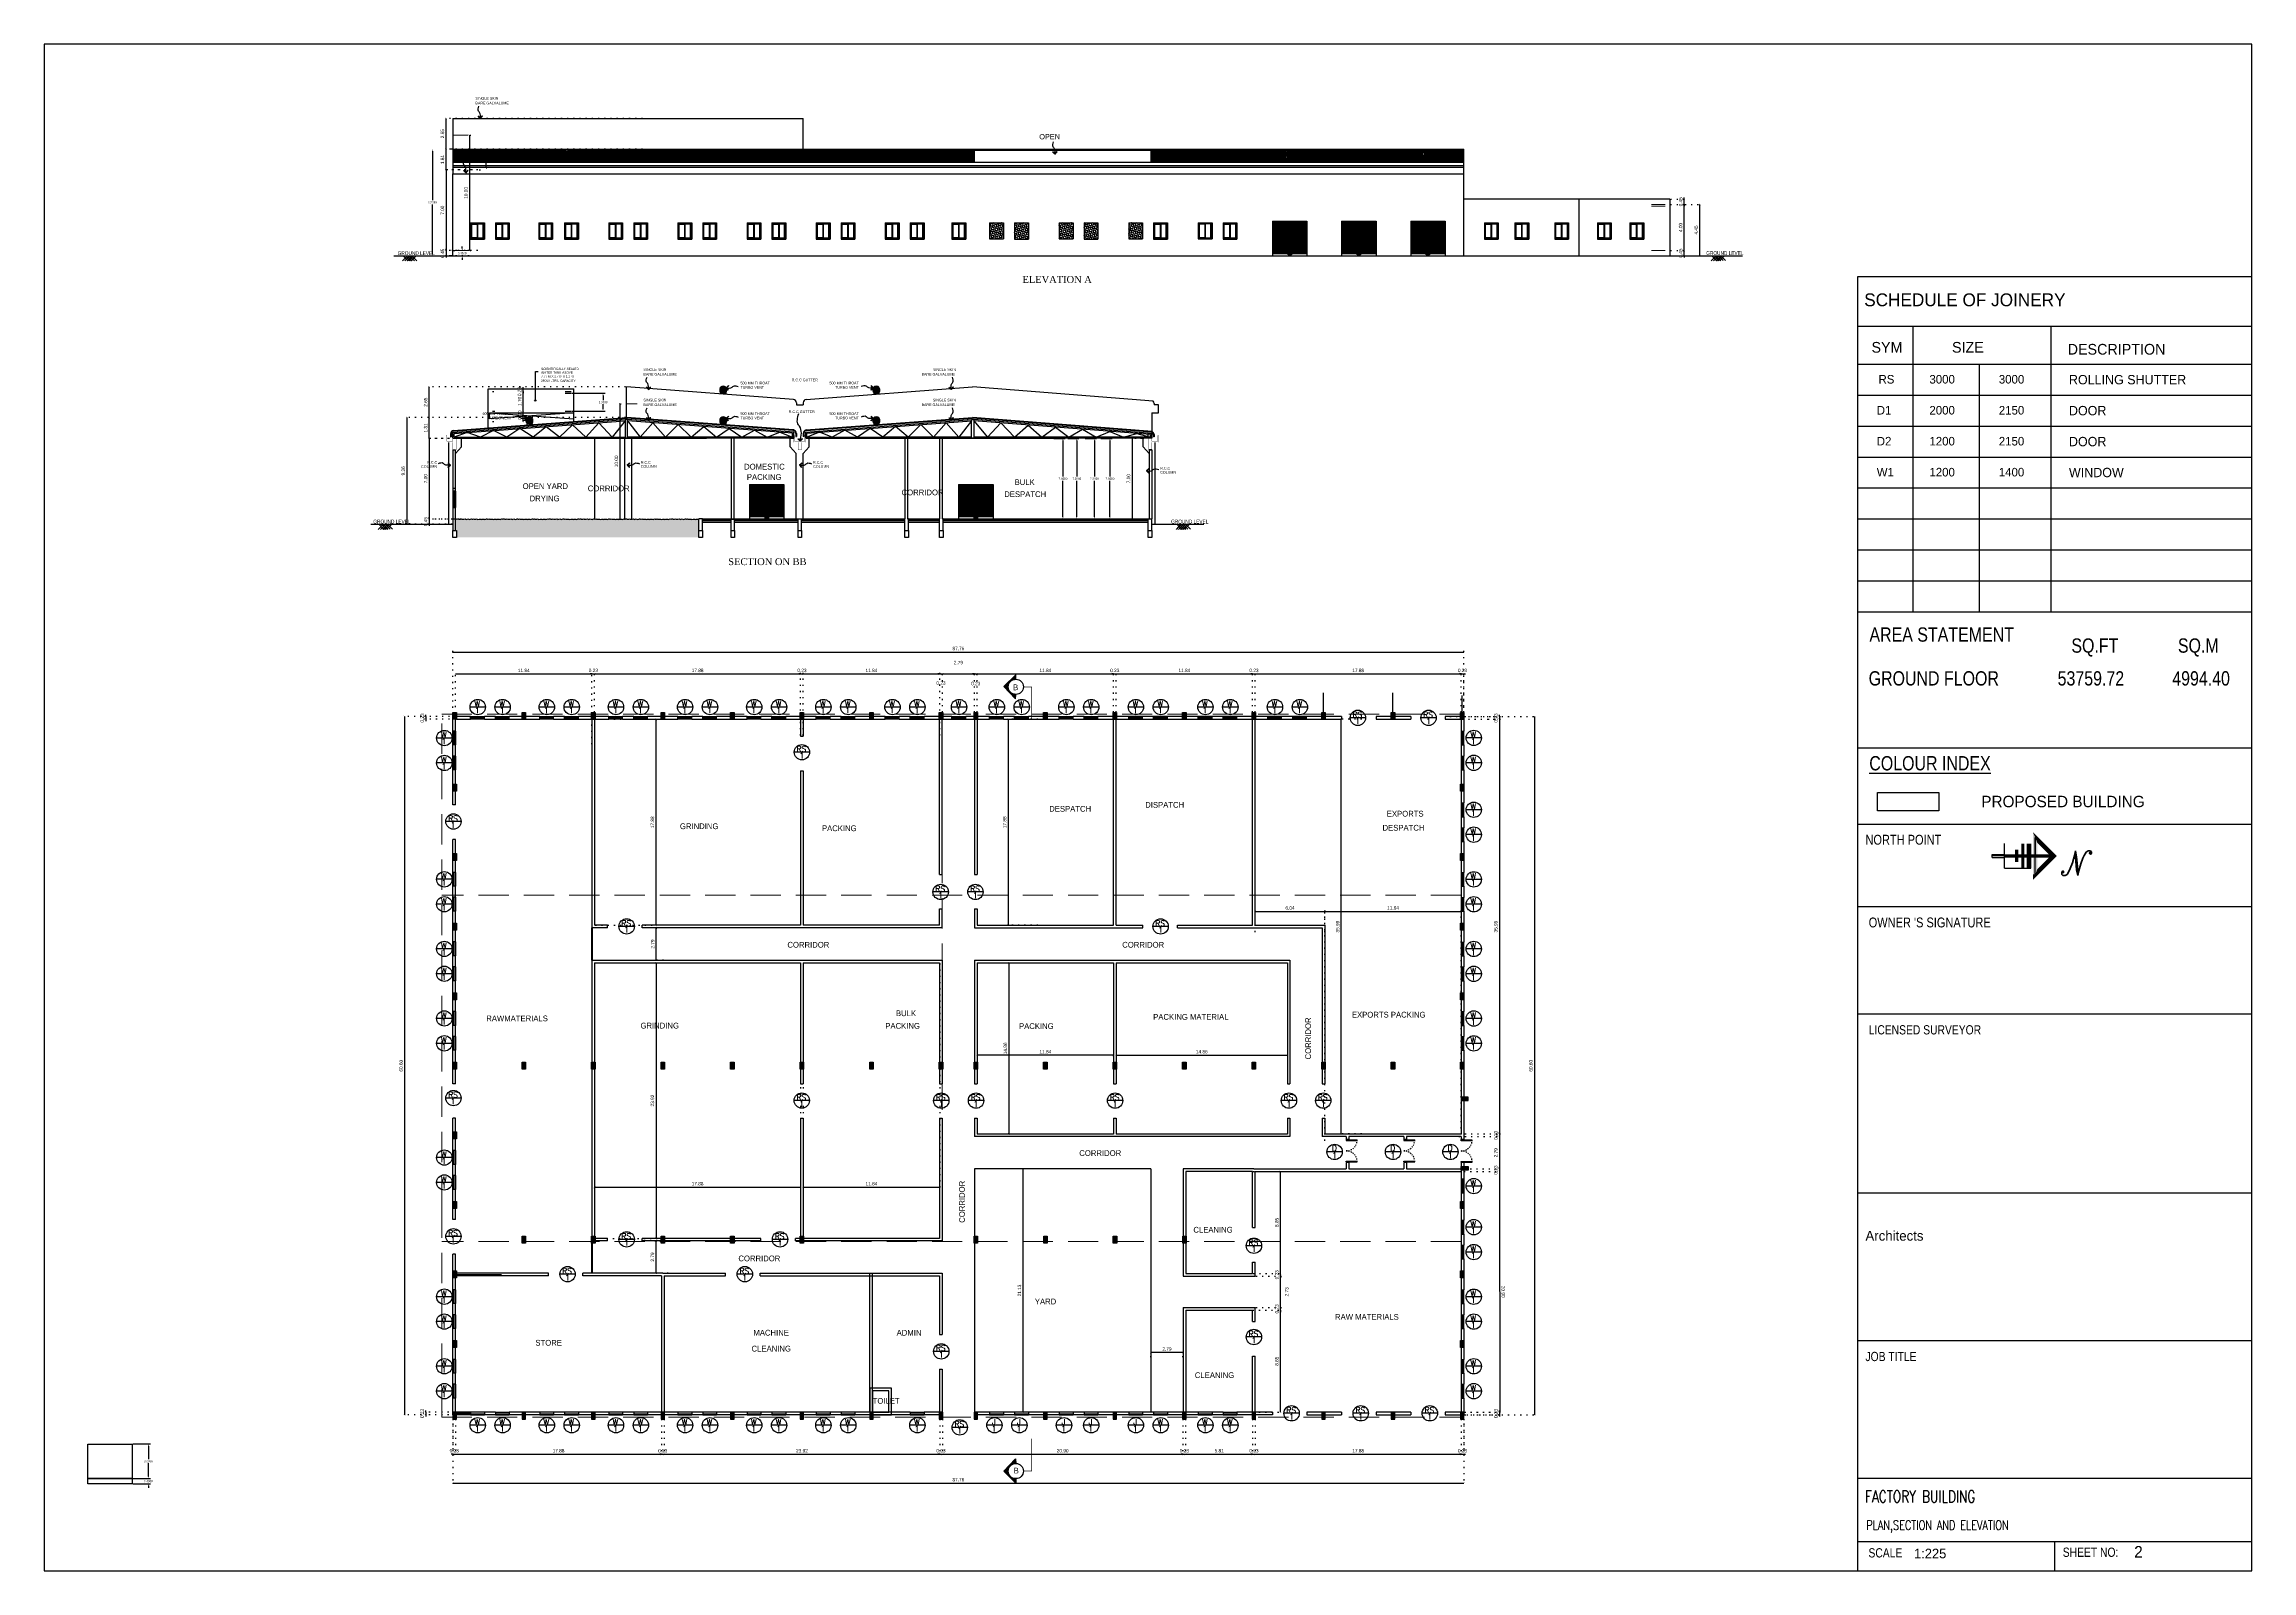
# Model space of a CAD drawing. Header units: metres. Extents: x 1422408 to 2267428, y 4130 to 80428.
# Drawn here: x 2267156.5 to 2267348.1, y 4199.3 to 4331.8 of the extents above; entities that cross this region are included whole.
import ezdxf
from ezdxf.enums import TextEntityAlignment as Align

# ---------------------------------------------------------------- set-up
doc = ezdxf.new("R2010")
doc.units = ezdxf.units.M
doc.header["$LTSCALE"] = 3.5
doc.header["$MEASUREMENT"] = 0
for name, pattern in [('DASHDOTX2', [2, 1, -0.5, 0, -0.5]), ('DOT2', [0.125, 0, -0.125]), ('HIDDEN', [0.375, 0.25, -0.125]), ('PHANTOM2', [1.25, 0.625, -0.125, 0.125, -0.125, 0.125, -0.125])]:
    doc.linetypes.add(name, pattern=pattern)
doc.layers.get('0').update_dxf_attribs({"linetype": 'CONTINUOUS'})
doc.layers.get('DEFPOINTS').update_dxf_attribs({"linetype": 'CONTINUOUS'})
for name, color, linetype in [('ar', 12, 'CONTINUOUS'), ('BLK_1_CHIMNEY_HT', 91, 'CONTINUOUS'), ('BLK_1_FLR_0_AC_ROOM_1', 117, 'CONTINUOUS'), ('BLK_1_FLR_0_REGULAR_ROOM_1', 117, 'CONTINUOUS'), ('BLK_1_FLR_0_REGULAR_ROOM_2', 117, 'CONTINUOUS'), ('BLK_1_FLR_0_REGULAR_ROOM_3', 117, 'CONTINUOUS'), ('BLK_1_HT_OF_BLDG', 5, 'CONTINUOUS'), ('BLK_1_PLINTH_HEIGHT', 7, 'CONTINUOUS'), ('BLK_1_ROOF_WATER_TANK_HT', 235, 'CONTINUOUS'), ('BLK_2_HT_OF_BLDG', 5, 'CONTINUOUS'), ('BLK_2_PLINTH_HEIGHT', 7, 'CONTINUOUS'), ('CLINE', 250, 'DASHDOTX2'), ('COL', 2, 'CONTINUOUS'), ('COLUMN', 2, 'CONTINUOUS'), ('DIM', 41, 'CONTINUOUS'), ('DIM1', 5, 'CONTINUOUS'), ('DOOR', 8, 'CONTINUOUS'), ('ED', 30, 'CONTINUOUS'), ('FURN', 35, 'CONTINUOUS'), ('GD', 12, 'CONTINUOUS'), ('HAT', 15, 'CONTINUOUS'), ('ID', 3, 'CONTINUOUS'), ('ROOF', 41, 'CONTINUOUS'), ('TEXT', 4, 'CONTINUOUS'), ('TEXT1', 7, 'CONTINUOUS'), ('TITLE', 7, 'CONTINUOUS'), ('WAL', 1, 'CONTINUOUS'), ('WALL', 125, 'CONTINUOUS'), ('WIN', 8, 'CONTINUOUS'), ('window', 252, 'CONTINUOUS')]:
    doc.layers.add(name, color=color, linetype=linetype)
doc.layers.add('BEAM', color=8, linetype='HIDDEN', lineweight=0)
doc.layers.add('Building', color=7, linetype='CONTINUOUS', lineweight=13)
doc.styles.add('A', font='arial.ttf', dxfattribs={"width": 0.9, "height": 7.5})
doc.styles.add('D', font='romant.shx', dxfattribs={"width": 0.96, "height": 3.5})
doc.styles.add('DM', font='arial.ttf', dxfattribs={"width": 0.7, "height": 200})
doc.styles.add('GD', font='romantic.ttf')
doc.styles.add('ID', font='GOTHIC.TTF', dxfattribs={"width": 0.85})
doc.styles.add('J2', font='swissel.ttf', dxfattribs={"height": 4.75})
doc.styles.add('RS', font='arial.ttf', dxfattribs={"width": 0.96, "height": 750})
doc.styles.add('S2', font='GOTHIC.TTF')
doc.styles.add('SCRIPTC', font='scriptc_.ttf', dxfattribs={"height": 48})
doc.styles.add('TITLE1', font='romanc__.ttf', dxfattribs={"width": 0.75, "height": 0.2})
doc.styles.add('USA TEXT', font='GOTHIC.TTF')
doc.dimstyles.new('1-100-ID', dxfattribs={"dimtxt": 0.3, "dimasz": 0.15, "dimexe": 0.1, "dimexo": 0.06, "dimgap": 0.15, "dimtad": 1, "dimzin": 3, "dimdsep": 46, "dimtxsty": 'ID', "dimblk": 'ARCHTICK', "dimcen": 0, "dimclrd": 252, "dimclre": 252, "dimclrt": 3, "dimadec": 0, "dimazin": 0, "dimtfac": 1, "dimtix": 1, "dimtmove": 2, "dimatfit": 3, "dimldrblk": 'OPEN90', "dimfxl": 0, "dimtolj": 1, "dimtzin": 0, "dimarcsym": 0})
doc.dimstyles.get("Standard").update_dxf_attribs({"dimtxt": 0.18, "dimasz": 0.18, "dimexe": 0.18, "dimexo": 0.0625, "dimgap": 0.09, "dimtad": 0, "dimtih": 1, "dimtoh": 1, "dimdec": 4, "dimzin": 0, "dimdsep": 46, "dimtxsty": 'Standard', "dimcen": 0.09, "dimadec": 0, "dimazin": 0, "dimtfac": 1, "dimtdec": 4, "dimtofl": 0, "dimtmove": 0, "dimatfit": 3, "dimfxl": 1, "dimtolj": 1, "dimtzin": 0, "dimarcsym": 0})
pattern_1 = [(45, (2261335.53854, 1788.75398), (0.0504323706, 0.188216168), [0.1125, -0.225]), (165, (2261335.53854, 1788.75398), (-0.1882161682, -0.0504323699), [0.1125, -0.225]), (105, (2261335.53854, 1788.75398), (-0.1377837976, 0.1377837981), [-0.225, 0.1125])]
pattern_2 = [(90, (2261335.53854, 1788.75398), (-0.1125, 0), [])]

# ---------------------------------------------------------------- blocks, each defined once
blk = doc.blocks.new('*D90')
at = {"layer": 'BLK_1_FLR_0_REGULAR_ROOM_1', "color": 0, "lineweight": -2, "transparency": 16777216}
for p, q in [((2267244.15, 4297.59), (2267245.11, 4297.59)), ((2267244.93, 4297.41), (2267244.93, 4294.27)), ((2267244.93, 4290.77), (2267244.93, 4293.91)), ((2267244.15, 4290.59), (2267245.11, 4290.59))]:
    blk.add_line(p, q, dxfattribs=at)
at = {"layer": 'BLK_1_FLR_0_REGULAR_ROOM_1', "color": 0, "transparency": 16777216}
for points in [[(2267244.9, 4297.41), (2267244.96, 4297.41), (2267244.93, 4297.59)], [(2267244.9, 4290.77), (2267244.96, 4290.77), (2267244.93, 4290.59)]]:
    blk.add_solid(points, dxfattribs=at)
at = {"layer": 'DEFPOINTS', "color": 0, "transparency": 16777216}
for p in [(2267244.08, 4297.59), (2267244.08, 4290.59), (2267244.93, 4290.59)]:
    blk.add_point(p, dxfattribs=at)
at = {"layer": 'BLK_1_FLR_0_REGULAR_ROOM_1', "color": 0, "transparency": 16777216, "insert": (2267244.93, 4294.09), "char_height": 0.18, "attachment_point": 5}
blk.add_mtext('\\A1;7.0000', dxfattribs=at)
blk = doc.blocks.new('*D91')
at = {"layer": 'BLK_1_FLR_0_REGULAR_ROOM_2', "color": 0, "lineweight": -2, "transparency": 16777216}
for p, q in [((2267245.35, 4297.59), (2267246.31, 4297.59)), ((2267246.13, 4297.41), (2267246.13, 4294.27)), ((2267246.13, 4290.77), (2267246.13, 4293.91)), ((2267245.35, 4290.59), (2267246.31, 4290.59))]:
    blk.add_line(p, q, dxfattribs=at)
at = {"layer": 'BLK_1_FLR_0_REGULAR_ROOM_2', "color": 0, "transparency": 16777216}
for points in [[(2267246.1, 4297.41), (2267246.16, 4297.41), (2267246.13, 4297.59)], [(2267246.1, 4290.77), (2267246.16, 4290.77), (2267246.13, 4290.59)]]:
    blk.add_solid(points, dxfattribs=at)
at = {"layer": 'DEFPOINTS', "color": 0, "transparency": 16777216}
for p in [(2267245.28, 4297.59), (2267245.28, 4290.59), (2267246.13, 4290.59)]:
    blk.add_point(p, dxfattribs=at)
at = {"layer": 'BLK_1_FLR_0_REGULAR_ROOM_2', "color": 0, "transparency": 16777216, "insert": (2267246.13, 4294.09), "char_height": 0.18, "attachment_point": 5}
blk.add_mtext('\\A1;7.0000', dxfattribs=at)
blk = doc.blocks.new('*D92')
at = {"layer": 'BLK_1_FLR_0_REGULAR_ROOM_3', "color": 0, "lineweight": -2, "ltscale": 400, "transparency": 16777216}
for p, q in [((2267246.87, 4297.59), (2267247.84, 4297.59)), ((2267247.66, 4297.41), (2267247.66, 4294.27)), ((2267247.66, 4290.77), (2267247.66, 4293.91)), ((2267246.87, 4290.59), (2267247.84, 4290.59))]:
    blk.add_line(p, q, dxfattribs=at)
at = {"layer": 'BLK_1_FLR_0_REGULAR_ROOM_3', "color": 0, "ltscale": 400, "transparency": 16777216}
for points in [[(2267247.63, 4297.41), (2267247.69, 4297.41), (2267247.66, 4297.59)], [(2267247.63, 4290.77), (2267247.69, 4290.77), (2267247.66, 4290.59)]]:
    blk.add_solid(points, dxfattribs=at)
at = {"layer": 'DEFPOINTS', "color": 0, "ltscale": 400, "transparency": 16777216}
for p in [(2267246.81, 4297.59), (2267246.81, 4290.59), (2267247.66, 4290.59)]:
    blk.add_point(p, dxfattribs=at)
at = {"layer": 'BLK_1_FLR_0_REGULAR_ROOM_3', "color": 0, "ltscale": 400, "transparency": 16777216, "insert": (2267247.66, 4294.09), "char_height": 0.18, "attachment_point": 5}
blk.add_mtext('\\A1;7.0000', dxfattribs=at)
blk = doc.blocks.new('*D93')
at = {"layer": 'BLK_1_FLR_0_AC_ROOM_1', "color": 0, "lineweight": -2, "transparency": 16777216}
for p, q in [((2267248.23, 4297.59), (2267249.19, 4297.59)), ((2267249.01, 4297.41), (2267249.01, 4294.27)), ((2267249.01, 4290.77), (2267249.01, 4293.91)), ((2267248.23, 4290.59), (2267249.19, 4290.59))]:
    blk.add_line(p, q, dxfattribs=at)
at = {"layer": 'BLK_1_FLR_0_AC_ROOM_1', "color": 0, "transparency": 16777216}
for points in [[(2267248.98, 4297.41), (2267249.04, 4297.41), (2267249.01, 4297.59)], [(2267248.98, 4290.77), (2267249.04, 4290.77), (2267249.01, 4290.59)]]:
    blk.add_solid(points, dxfattribs=at)
at = {"layer": 'DEFPOINTS', "color": 0, "transparency": 16777216}
for p in [(2267248.16, 4297.59), (2267248.16, 4290.59), (2267249.01, 4290.59)]:
    blk.add_point(p, dxfattribs=at)
at = {"layer": 'BLK_1_FLR_0_AC_ROOM_1', "color": 0, "transparency": 16777216, "insert": (2267249.01, 4294.09), "char_height": 0.18, "attachment_point": 5}
blk.add_mtext('\\A1;7.0000', dxfattribs=at)
blk = doc.blocks.new('c11')
at = {"layer": 'COL'}
blk.add_hatch(color=256, dxfattribs=at).paths.add_polyline_path([(0, -150), (0, 150), (600, 150), (600, -150)])
blk.add_lwpolyline([(0, -150), (0, 150), (600, 150), (600, -150)], close=True, dxfattribs=at)
blk = doc.blocks.new('60DD')
at = {"layer": 'DOOR'}
for p, q in [((1.5, 0), (3, 0)), ((1.5, 0), (1.5, -28.6)), ((3, 0), (3, -28.6)), ((58.6, 0), (57.1, 0)), ((57.1, 0), (57.1, -28.6)), ((58.6, 0), (58.6, -28.6))]:
    blk.add_line(p, q, dxfattribs=at)
at = {"layer": 'DOOR', "linetype": 'HIDDEN'}
for centre, start, end in [((1.5, 0), 270, 0), ((58.6, 0), 180, 270)]:
    blk.add_arc(centre, 28.6, start, end, dxfattribs=at)
blk = doc.blocks.new('WIN 1')
at = {"layer": 'DIM1'}
blk.add_line((667, 0), (-667, 0), dxfattribs=at)
blk.add_circle((0, 0), 667, dxfattribs=at)
at = {"layer": 'TEXT1', "style": 'D', "width": 0.96}
for s, p in [('W', (-292, 29)), ('1', (-249, -537))]:
    blk.add_text(s, height=500, dxfattribs=at).set_placement(p)
blk = doc.blocks.new('RL1')
at = {"layer": 'DIM1'}
blk.add_line((667, 0), (-667, 0), dxfattribs=at)
blk.add_circle((0, 0), 667, dxfattribs=at)
at = {"layer": 'TEXT1', "style": 'D', "width": 0.96}
for s, p in [('RS', (-459, 26)), ('1', (-216, -537))]:
    blk.add_text(s, height=500, dxfattribs=at).set_placement(p)
blk = doc.blocks.new('_ArchTick')
at = {"color": 0, "linetype": 'ByBlock', "const_width": 0.15}
blk.add_lwpolyline([(-0.5, -0.5), (0.5, 0.5)], dxfattribs=at)
blk = doc.blocks.new('*D272')
at = {"layer": 'DEFPOINTS', "color": 0, "transparency": 16777216}
for p in [(2267204.04, 4277.14), (2267192.2, 4270.98), (2267204.04, 4270.98)]:
    blk.add_point(p, dxfattribs=at)
at = {"layer": 'ED', "color": 252, "linetype": 'DOT2', "lineweight": -2, "transparency": 16777216}
for p, q in [((2267192.2, 4271.04), (2267192.2, 4277.24)), ((2267204.04, 4271.04), (2267204.04, 4277.24))]:
    blk.add_line(p, q, dxfattribs=at)
at = {"layer": 'ED', "color": 252, "lineweight": -2, "transparency": 16777216}
blk.add_line((2267192.2, 4277.14), (2267204.04, 4277.14), dxfattribs=at)
at = {"layer": 'ED', "color": 252, "lineweight": -2, "transparency": 16777216, "xscale": 0.15, "yscale": 0.15, "zscale": 0.15, "rotation": 180}
blk.add_blockref('_ArchTick', (2267192.2, 4277.14), dxfattribs=at)
at = {"layer": 'ED', "color": 252, "lineweight": -2, "transparency": 16777216, "xscale": 0.15, "yscale": 0.15, "zscale": 0.15}
blk.add_blockref('_ArchTick', (2267204.04, 4277.14), dxfattribs=at)
at = {"layer": 'ED', "color": 3, "transparency": 16777216, "insert": (2267198.12, 4277.45), "char_height": 0.3, "attachment_point": 5, "style": 'ID'}
blk.add_mtext('\\A1;11.84', dxfattribs=at)
blk = doc.blocks.new('_Open90')
at = {"color": 0, "linetype": 'ByBlock', "lineweight": -2}
for p, q in [((0, 0), (-1, 0)), ((-0.5, 0.5), (0, 0)), ((0, 0), (-0.5, -0.5))]:
    blk.add_line(p, q, dxfattribs=at)
blk = doc.blocks.new('*D273')
at = {"layer": 'DEFPOINTS', "color": 0, "transparency": 16777216}
for p in [(2267204.27, 4277.14), (2267204.27, 4273.21), (2267204.04, 4270.98)]:
    blk.add_point(p, dxfattribs=at)
at = {"layer": 'ED', "color": 252, "lineweight": -2, "transparency": 16777216}
for p, q in [((2267204.04, 4277.14), (2267203.89, 4277.14)), ((2267204.04, 4277.14), (2267204.27, 4277.14)), ((2267204.27, 4277.14), (2267204.42, 4277.14))]:
    blk.add_line(p, q, dxfattribs=at)
at = {"layer": 'ED', "color": 252, "linetype": 'DOT2', "lineweight": -2, "transparency": 16777216}
for p, q in [((2267204.04, 4271.04), (2267204.04, 4277.24)), ((2267204.27, 4273.27), (2267204.27, 4277.24))]:
    blk.add_line(p, q, dxfattribs=at)
at = {"layer": 'ED', "color": 252, "lineweight": -2, "transparency": 16777216, "xscale": 0.15, "yscale": 0.15, "zscale": 0.15}
blk.add_blockref('_ArchTick', (2267204.04, 4277.14), dxfattribs=at)
at = {"layer": 'ED', "color": 252, "lineweight": -2, "transparency": 16777216, "xscale": 0.15, "yscale": 0.15, "zscale": 0.15, "rotation": 180}
blk.add_blockref('_ArchTick', (2267204.27, 4277.14), dxfattribs=at)
at = {"layer": 'ED', "color": 3, "transparency": 16777216, "insert": (2267204.16, 4277.45), "char_height": 0.3, "attachment_point": 5, "style": 'ID'}
blk.add_mtext('\\A1;0.23', dxfattribs=at)
blk = doc.blocks.new('*D274')
at = {"layer": 'DEFPOINTS', "color": 0, "transparency": 16777216}
for p in [(2267222.15, 4277.14), (2267204.27, 4273.21), (2267222.15, 4271.75)]:
    blk.add_point(p, dxfattribs=at)
at = {"layer": 'ED', "color": 252, "linetype": 'DOT2', "lineweight": -2, "transparency": 16777216}
for p, q in [((2267204.27, 4273.27), (2267204.27, 4277.24)), ((2267222.15, 4271.81), (2267222.15, 4277.24))]:
    blk.add_line(p, q, dxfattribs=at)
at = {"layer": 'ED', "color": 252, "lineweight": -2, "transparency": 16777216}
blk.add_line((2267204.27, 4277.14), (2267222.15, 4277.14), dxfattribs=at)
at = {"layer": 'ED', "color": 252, "lineweight": -2, "transparency": 16777216, "xscale": 0.15, "yscale": 0.15, "zscale": 0.15, "rotation": 180}
blk.add_blockref('_ArchTick', (2267204.27, 4277.14), dxfattribs=at)
at = {"layer": 'ED', "color": 252, "lineweight": -2, "transparency": 16777216, "xscale": 0.15, "yscale": 0.15, "zscale": 0.15}
blk.add_blockref('_ArchTick', (2267222.15, 4277.14), dxfattribs=at)
at = {"layer": 'ED', "color": 3, "transparency": 16777216, "insert": (2267213.21, 4277.45), "char_height": 0.3, "attachment_point": 5, "style": 'ID'}
blk.add_mtext('\\A1;17.88', dxfattribs=at)
blk = doc.blocks.new('*D275')
at = {"layer": 'DEFPOINTS', "color": 0, "transparency": 16777216}
for p in [(2267222.38, 4277.14), (2267222.15, 4271.75), (2267222.38, 4271.75)]:
    blk.add_point(p, dxfattribs=at)
at = {"layer": 'ED', "color": 252, "lineweight": -2, "transparency": 16777216}
for p, q in [((2267222.15, 4277.14), (2267222, 4277.14)), ((2267222.15, 4277.14), (2267222.38, 4277.14)), ((2267222.38, 4277.14), (2267222.53, 4277.14))]:
    blk.add_line(p, q, dxfattribs=at)
at = {"layer": 'ED', "color": 252, "linetype": 'DOT2', "lineweight": -2, "transparency": 16777216}
for p, q in [((2267222.15, 4271.81), (2267222.15, 4277.24)), ((2267222.38, 4271.81), (2267222.38, 4277.24))]:
    blk.add_line(p, q, dxfattribs=at)
at = {"layer": 'ED', "color": 252, "lineweight": -2, "transparency": 16777216, "xscale": 0.15, "yscale": 0.15, "zscale": 0.15}
blk.add_blockref('_ArchTick', (2267222.15, 4277.14), dxfattribs=at)
at = {"layer": 'ED', "color": 252, "lineweight": -2, "transparency": 16777216, "xscale": 0.15, "yscale": 0.15, "zscale": 0.15, "rotation": 180}
blk.add_blockref('_ArchTick', (2267222.38, 4277.14), dxfattribs=at)
at = {"layer": 'ED', "color": 3, "transparency": 16777216, "insert": (2267222.27, 4277.45), "char_height": 0.3, "attachment_point": 5, "style": 'ID'}
blk.add_mtext('\\A1;0.23', dxfattribs=at)
blk = doc.blocks.new('*D276')
at = {"layer": 'DEFPOINTS', "color": 0, "transparency": 16777216}
for p in [(2267234.23, 4277.14), (2267222.38, 4271.75), (2267234.23, 4271.75)]:
    blk.add_point(p, dxfattribs=at)
at = {"layer": 'ED', "color": 252, "linetype": 'DOT2', "lineweight": -2, "transparency": 16777216}
for p, q in [((2267222.38, 4271.81), (2267222.38, 4277.24)), ((2267234.23, 4271.81), (2267234.23, 4277.24))]:
    blk.add_line(p, q, dxfattribs=at)
at = {"layer": 'ED', "color": 252, "lineweight": -2, "transparency": 16777216}
blk.add_line((2267222.38, 4277.14), (2267234.23, 4277.14), dxfattribs=at)
at = {"layer": 'ED', "color": 252, "lineweight": -2, "transparency": 16777216, "xscale": 0.15, "yscale": 0.15, "zscale": 0.15, "rotation": 180}
blk.add_blockref('_ArchTick', (2267222.38, 4277.14), dxfattribs=at)
at = {"layer": 'ED', "color": 252, "lineweight": -2, "transparency": 16777216, "xscale": 0.15, "yscale": 0.15, "zscale": 0.15}
blk.add_blockref('_ArchTick', (2267234.23, 4277.14), dxfattribs=at)
at = {"layer": 'ED', "color": 3, "transparency": 16777216, "insert": (2267228.3, 4277.45), "char_height": 0.3, "attachment_point": 5, "style": 'ID'}
blk.add_mtext('\\A1;11.84', dxfattribs=at)
blk = doc.blocks.new('*D277')
at = {"layer": 'DEFPOINTS', "color": 0, "transparency": 16777216}
for p in [(2267234.46, 4277.14), (2267234.46, 4273.21), (2267234.23, 4271.75)]:
    blk.add_point(p, dxfattribs=at)
at = {"layer": 'ED', "color": 252, "lineweight": -2, "transparency": 16777216}
for p, q in [((2267234.23, 4277.14), (2267234.08, 4277.14)), ((2267234.23, 4277.14), (2267234.46, 4277.14)), ((2267234.46, 4277.14), (2267234.61, 4277.14))]:
    blk.add_line(p, q, dxfattribs=at)
at = {"layer": 'ED', "color": 252, "linetype": 'DOT2', "lineweight": -2, "transparency": 16777216}
for p, q in [((2267234.23, 4271.81), (2267234.23, 4277.24)), ((2267234.46, 4273.27), (2267234.46, 4277.24))]:
    blk.add_line(p, q, dxfattribs=at)
at = {"layer": 'ED', "color": 252, "lineweight": -2, "transparency": 16777216, "xscale": 0.15, "yscale": 0.15, "zscale": 0.15}
blk.add_blockref('_ArchTick', (2267234.23, 4277.14), dxfattribs=at)
at = {"layer": 'ED', "color": 252, "lineweight": -2, "transparency": 16777216, "xscale": 0.15, "yscale": 0.15, "zscale": 0.15, "rotation": 180}
blk.add_blockref('_ArchTick', (2267234.46, 4277.14), dxfattribs=at)
at = {"layer": 'ED', "color": 3, "transparency": 16777216, "insert": (2267234.34, 4276.36), "char_height": 0.3, "attachment_point": 5, "style": 'ID'}
blk.add_mtext('\\A1;0.23', dxfattribs=at)
blk = doc.blocks.new('*D278')
at = {"layer": 'DEFPOINTS', "color": 0, "transparency": 16777216}
for p in [(2267237.24, 4277.14), (2267234.46, 4273.21), (2267237.24, 4273.21)]:
    blk.add_point(p, dxfattribs=at)
at = {"layer": 'ED', "color": 252, "linetype": 'DOT2', "lineweight": -2, "transparency": 16777216}
for p, q in [((2267234.46, 4273.27), (2267234.46, 4277.24)), ((2267237.24, 4273.27), (2267237.24, 4277.24))]:
    blk.add_line(p, q, dxfattribs=at)
at = {"layer": 'ED', "color": 252, "lineweight": -2, "transparency": 16777216}
blk.add_line((2267234.46, 4277.14), (2267237.24, 4277.14), dxfattribs=at)
at = {"layer": 'ED', "color": 252, "lineweight": -2, "transparency": 16777216, "xscale": 0.15, "yscale": 0.15, "zscale": 0.15, "rotation": 180}
blk.add_blockref('_ArchTick', (2267234.46, 4277.14), dxfattribs=at)
at = {"layer": 'ED', "color": 252, "lineweight": -2, "transparency": 16777216, "xscale": 0.15, "yscale": 0.15, "zscale": 0.15}
blk.add_blockref('_ArchTick', (2267237.24, 4277.14), dxfattribs=at)
at = {"layer": 'ED', "color": 3, "transparency": 16777216, "insert": (2267235.85, 4278.13), "char_height": 0.3, "attachment_point": 5, "style": 'ID'}
blk.add_mtext('\\A1;2.79', dxfattribs=at)
blk = doc.blocks.new('*D279')
at = {"layer": 'DEFPOINTS', "color": 0, "transparency": 16777216}
for p in [(2267237.47, 4277.14), (2267237.24, 4273.21), (2267237.47, 4273.21)]:
    blk.add_point(p, dxfattribs=at)
at = {"layer": 'ED', "color": 252, "lineweight": -2, "transparency": 16777216}
for p, q in [((2267237.24, 4277.14), (2267237.09, 4277.14)), ((2267237.24, 4277.14), (2267237.47, 4277.14)), ((2267237.47, 4277.14), (2267237.62, 4277.14))]:
    blk.add_line(p, q, dxfattribs=at)
at = {"layer": 'ED', "color": 252, "linetype": 'DOT2', "lineweight": -2, "transparency": 16777216}
for p, q in [((2267237.24, 4273.27), (2267237.24, 4277.24)), ((2267237.47, 4273.27), (2267237.47, 4277.24))]:
    blk.add_line(p, q, dxfattribs=at)
at = {"layer": 'ED', "color": 252, "lineweight": -2, "transparency": 16777216, "xscale": 0.15, "yscale": 0.15, "zscale": 0.15}
blk.add_blockref('_ArchTick', (2267237.24, 4277.14), dxfattribs=at)
at = {"layer": 'ED', "color": 252, "lineweight": -2, "transparency": 16777216, "xscale": 0.15, "yscale": 0.15, "zscale": 0.15, "rotation": 180}
blk.add_blockref('_ArchTick', (2267237.47, 4277.14), dxfattribs=at)
at = {"layer": 'ED', "color": 3, "transparency": 16777216, "insert": (2267237.36, 4276.31), "char_height": 0.3, "attachment_point": 5, "style": 'ID'}
blk.add_mtext('\\A1;0.23', dxfattribs=at)
blk = doc.blocks.new('*D280')
at = {"layer": 'DEFPOINTS', "color": 0, "transparency": 16777216}
for p in [(2267249.32, 4277.14), (2267237.47, 4273.21), (2267249.32, 4273.21)]:
    blk.add_point(p, dxfattribs=at)
at = {"layer": 'ED', "color": 252, "linetype": 'DOT2', "lineweight": -2, "transparency": 16777216}
for p, q in [((2267237.47, 4273.27), (2267237.47, 4277.24)), ((2267249.32, 4273.27), (2267249.32, 4277.24))]:
    blk.add_line(p, q, dxfattribs=at)
at = {"layer": 'ED', "color": 252, "lineweight": -2, "transparency": 16777216}
blk.add_line((2267237.47, 4277.14), (2267249.32, 4277.14), dxfattribs=at)
at = {"layer": 'ED', "color": 252, "lineweight": -2, "transparency": 16777216, "xscale": 0.15, "yscale": 0.15, "zscale": 0.15, "rotation": 180}
blk.add_blockref('_ArchTick', (2267237.47, 4277.14), dxfattribs=at)
at = {"layer": 'ED', "color": 252, "lineweight": -2, "transparency": 16777216, "xscale": 0.15, "yscale": 0.15, "zscale": 0.15}
blk.add_blockref('_ArchTick', (2267249.32, 4277.14), dxfattribs=at)
at = {"layer": 'ED', "color": 3, "transparency": 16777216, "insert": (2267243.4, 4277.45), "char_height": 0.3, "attachment_point": 5, "style": 'ID'}
blk.add_mtext('\\A1;11.84', dxfattribs=at)
blk = doc.blocks.new('*D281')
at = {"layer": 'DEFPOINTS', "color": 0, "transparency": 16777216}
for p in [(2267249.55, 4277.14), (2267249.32, 4273.21), (2267249.55, 4273.21)]:
    blk.add_point(p, dxfattribs=at)
at = {"layer": 'ED', "color": 252, "lineweight": -2, "transparency": 16777216}
for p, q in [((2267249.32, 4277.14), (2267249.17, 4277.14)), ((2267249.32, 4277.14), (2267249.55, 4277.14)), ((2267249.55, 4277.14), (2267249.7, 4277.14))]:
    blk.add_line(p, q, dxfattribs=at)
at = {"layer": 'ED', "color": 252, "linetype": 'DOT2', "lineweight": -2, "transparency": 16777216}
for p, q in [((2267249.32, 4273.27), (2267249.32, 4277.24)), ((2267249.55, 4273.27), (2267249.55, 4277.24))]:
    blk.add_line(p, q, dxfattribs=at)
at = {"layer": 'ED', "color": 252, "lineweight": -2, "transparency": 16777216, "xscale": 0.15, "yscale": 0.15, "zscale": 0.15}
blk.add_blockref('_ArchTick', (2267249.32, 4277.14), dxfattribs=at)
at = {"layer": 'ED', "color": 252, "lineweight": -2, "transparency": 16777216, "xscale": 0.15, "yscale": 0.15, "zscale": 0.15, "rotation": 180}
blk.add_blockref('_ArchTick', (2267249.55, 4277.14), dxfattribs=at)
at = {"layer": 'ED', "color": 3, "transparency": 16777216, "insert": (2267249.43, 4277.45), "char_height": 0.3, "attachment_point": 5, "style": 'ID'}
blk.add_mtext('\\A1;0.23', dxfattribs=at)
blk = doc.blocks.new('*D282')
at = {"layer": 'DEFPOINTS', "color": 0, "transparency": 16777216}
for p in [(2267261.39, 4277.14), (2267249.55, 4273.21), (2267261.39, 4273.21)]:
    blk.add_point(p, dxfattribs=at)
at = {"layer": 'ED', "color": 252, "linetype": 'DOT2', "lineweight": -2, "transparency": 16777216}
for p, q in [((2267249.55, 4273.27), (2267249.55, 4277.24)), ((2267261.39, 4273.27), (2267261.39, 4277.24))]:
    blk.add_line(p, q, dxfattribs=at)
at = {"layer": 'ED', "color": 252, "lineweight": -2, "transparency": 16777216}
blk.add_line((2267249.55, 4277.14), (2267261.39, 4277.14), dxfattribs=at)
at = {"layer": 'ED', "color": 252, "lineweight": -2, "transparency": 16777216, "xscale": 0.15, "yscale": 0.15, "zscale": 0.15, "rotation": 180}
blk.add_blockref('_ArchTick', (2267249.55, 4277.14), dxfattribs=at)
at = {"layer": 'ED', "color": 252, "lineweight": -2, "transparency": 16777216, "xscale": 0.15, "yscale": 0.15, "zscale": 0.15}
blk.add_blockref('_ArchTick', (2267261.39, 4277.14), dxfattribs=at)
at = {"layer": 'ED', "color": 3, "transparency": 16777216, "insert": (2267255.47, 4277.45), "char_height": 0.3, "attachment_point": 5, "style": 'ID'}
blk.add_mtext('\\A1;11.84', dxfattribs=at)
blk = doc.blocks.new('*D283')
at = {"layer": 'DEFPOINTS', "color": 0, "transparency": 16777216}
for p in [(2267261.62, 4277.14), (2267261.39, 4273.21), (2267261.62, 4273.21)]:
    blk.add_point(p, dxfattribs=at)
at = {"layer": 'ED', "color": 252, "lineweight": -2, "transparency": 16777216}
for p, q in [((2267261.39, 4277.14), (2267261.24, 4277.14)), ((2267261.39, 4277.14), (2267261.62, 4277.14)), ((2267261.62, 4277.14), (2267261.77, 4277.14))]:
    blk.add_line(p, q, dxfattribs=at)
at = {"layer": 'ED', "color": 252, "linetype": 'DOT2', "lineweight": -2, "transparency": 16777216}
for p, q in [((2267261.39, 4273.27), (2267261.39, 4277.24)), ((2267261.62, 4273.27), (2267261.62, 4277.24))]:
    blk.add_line(p, q, dxfattribs=at)
at = {"layer": 'ED', "color": 252, "lineweight": -2, "transparency": 16777216, "xscale": 0.15, "yscale": 0.15, "zscale": 0.15}
blk.add_blockref('_ArchTick', (2267261.39, 4277.14), dxfattribs=at)
at = {"layer": 'ED', "color": 252, "lineweight": -2, "transparency": 16777216, "xscale": 0.15, "yscale": 0.15, "zscale": 0.15, "rotation": 180}
blk.add_blockref('_ArchTick', (2267261.62, 4277.14), dxfattribs=at)
at = {"layer": 'ED', "color": 3, "transparency": 16777216, "insert": (2267261.51, 4277.45), "char_height": 0.3, "attachment_point": 5, "style": 'ID'}
blk.add_mtext('\\A1;0.23', dxfattribs=at)
blk = doc.blocks.new('*D284')
at = {"layer": 'DEFPOINTS', "color": 0, "transparency": 16777216}
for p in [(2267279.5, 4277.14), (2267261.62, 4273.21), (2267279.5, 4273.21)]:
    blk.add_point(p, dxfattribs=at)
at = {"layer": 'ED', "color": 252, "linetype": 'DOT2', "lineweight": -2, "transparency": 16777216}
for p, q in [((2267261.62, 4273.27), (2267261.62, 4277.24)), ((2267279.5, 4273.27), (2267279.5, 4277.24))]:
    blk.add_line(p, q, dxfattribs=at)
at = {"layer": 'ED', "color": 252, "lineweight": -2, "transparency": 16777216}
blk.add_line((2267261.62, 4277.14), (2267279.5, 4277.14), dxfattribs=at)
at = {"layer": 'ED', "color": 252, "lineweight": -2, "transparency": 16777216, "xscale": 0.15, "yscale": 0.15, "zscale": 0.15, "rotation": 180}
blk.add_blockref('_ArchTick', (2267261.62, 4277.14), dxfattribs=at)
at = {"layer": 'ED', "color": 252, "lineweight": -2, "transparency": 16777216, "xscale": 0.15, "yscale": 0.15, "zscale": 0.15}
blk.add_blockref('_ArchTick', (2267279.5, 4277.14), dxfattribs=at)
at = {"layer": 'ED', "color": 3, "transparency": 16777216, "insert": (2267270.56, 4277.45), "char_height": 0.3, "attachment_point": 5, "style": 'ID'}
blk.add_mtext('\\A1;17.88', dxfattribs=at)
blk = doc.blocks.new('*D285')
at = {"layer": 'DEFPOINTS', "color": 0, "transparency": 16777216}
for p in [(2267279.73, 4277.14), (2267279.5, 4273.21), (2267279.73, 4273.21)]:
    blk.add_point(p, dxfattribs=at)
at = {"layer": 'ED', "color": 252, "lineweight": -2, "transparency": 16777216}
for p, q in [((2267279.5, 4277.14), (2267279.35, 4277.14)), ((2267279.5, 4277.14), (2267279.73, 4277.14)), ((2267279.73, 4277.14), (2267279.88, 4277.14))]:
    blk.add_line(p, q, dxfattribs=at)
at = {"layer": 'ED', "color": 252, "linetype": 'DOT2', "lineweight": -2, "transparency": 16777216}
for p, q in [((2267279.5, 4273.27), (2267279.5, 4277.24)), ((2267279.73, 4273.27), (2267279.73, 4277.24))]:
    blk.add_line(p, q, dxfattribs=at)
at = {"layer": 'ED', "color": 252, "lineweight": -2, "transparency": 16777216, "xscale": 0.15, "yscale": 0.15, "zscale": 0.15}
blk.add_blockref('_ArchTick', (2267279.5, 4277.14), dxfattribs=at)
at = {"layer": 'ED', "color": 252, "lineweight": -2, "transparency": 16777216, "xscale": 0.15, "yscale": 0.15, "zscale": 0.15, "rotation": 180}
blk.add_blockref('_ArchTick', (2267279.73, 4277.14), dxfattribs=at)
at = {"layer": 'ED', "color": 3, "transparency": 16777216, "insert": (2267279.61, 4277.45), "char_height": 0.3, "attachment_point": 5, "style": 'ID'}
blk.add_mtext('\\A1;0.23', dxfattribs=at)
blk = doc.blocks.new('*D286')
at = {"layer": 'DEFPOINTS', "color": 0, "transparency": 16777216}
for p in [(2267189.61, 4273.21), (2267192.27, 4273.44), (2267192.27, 4273.21)]:
    blk.add_point(p, dxfattribs=at)
at = {"layer": 'ED', "color": 252, "linetype": 'DOT2', "lineweight": -2, "transparency": 16777216}
for p, q in [((2267192.21, 4273.44), (2267189.51, 4273.44)), ((2267192.21, 4273.21), (2267189.51, 4273.21))]:
    blk.add_line(p, q, dxfattribs=at)
at = {"layer": 'ED', "color": 252, "lineweight": -2, "transparency": 16777216}
for p, q in [((2267189.61, 4273.44), (2267189.61, 4273.59)), ((2267189.61, 4273.44), (2267189.61, 4273.21)), ((2267189.61, 4273.21), (2267189.61, 4273.06))]:
    blk.add_line(p, q, dxfattribs=at)
at = {"layer": 'ED', "color": 252, "lineweight": -2, "transparency": 16777216, "xscale": 0.15, "yscale": 0.15, "zscale": 0.15}
for p, rotation in [((2267189.61, 4273.44), 270), ((2267189.61, 4273.21), 90)]:
    blk.add_blockref('_ArchTick', p, dxfattribs=dict(at, rotation=rotation))
at = {"layer": 'ED', "color": 3, "transparency": 16777216, "insert": (2267189.3, 4273.32), "char_height": 0.3, "attachment_point": 5, "rotation": 90, "style": 'ID'}
blk.add_mtext('\\A1;0.23', dxfattribs=at)
blk = doc.blocks.new('*D287')
at = {"layer": 'DEFPOINTS', "color": 0, "transparency": 16777216}
for p in [(2267189.61, 4212.84), (2267192.2, 4213.07), (2267192.2, 4212.84)]:
    blk.add_point(p, dxfattribs=at)
at = {"layer": 'ED', "color": 252, "linetype": 'DOT2', "lineweight": -2, "transparency": 16777216}
for p, q in [((2267192.14, 4213.07), (2267189.51, 4213.07)), ((2267192.14, 4212.84), (2267189.51, 4212.84))]:
    blk.add_line(p, q, dxfattribs=at)
at = {"layer": 'ED', "color": 252, "lineweight": -2, "transparency": 16777216}
for p, q in [((2267189.61, 4213.07), (2267189.61, 4213.22)), ((2267189.61, 4213.07), (2267189.61, 4212.84)), ((2267189.61, 4212.84), (2267189.61, 4212.69))]:
    blk.add_line(p, q, dxfattribs=at)
at = {"layer": 'ED', "color": 252, "lineweight": -2, "transparency": 16777216, "xscale": 0.15, "yscale": 0.15, "zscale": 0.15}
for p, rotation in [((2267189.61, 4213.07), 270), ((2267189.61, 4212.84), 90)]:
    blk.add_blockref('_ArchTick', p, dxfattribs=dict(at, rotation=rotation))
at = {"layer": 'ED', "color": 3, "transparency": 16777216, "insert": (2267189.3, 4212.96), "char_height": 0.3, "attachment_point": 5, "rotation": 90, "style": 'ID'}
blk.add_mtext('\\A1;0.23', dxfattribs=at)
blk = doc.blocks.new('*D288')
at = {"layer": 'DEFPOINTS', "color": 0, "transparency": 16777216}
for p in [(2267189.29, 4273.44), (2267187.77, 4212.84), (2267189.29, 4212.84)]:
    blk.add_point(p, dxfattribs=at)
at = {"layer": 'ED', "color": 252, "linetype": 'DOT2', "lineweight": -2, "transparency": 16777216}
for p, q in [((2267189.23, 4273.44), (2267187.67, 4273.44)), ((2267189.23, 4212.84), (2267187.67, 4212.84))]:
    blk.add_line(p, q, dxfattribs=at)
at = {"layer": 'ED', "color": 252, "lineweight": -2, "transparency": 16777216}
blk.add_line((2267187.77, 4273.44), (2267187.77, 4212.84), dxfattribs=at)
at = {"layer": 'ED', "color": 252, "lineweight": -2, "transparency": 16777216, "xscale": 0.15, "yscale": 0.15, "zscale": 0.15}
for p, rotation in [((2267187.77, 4273.44), 90), ((2267187.77, 4212.84), 270)]:
    blk.add_blockref('_ArchTick', p, dxfattribs=dict(at, rotation=rotation))
at = {"layer": 'ED', "color": 3, "transparency": 16777216, "insert": (2267187.47, 4243.14), "char_height": 0.3, "attachment_point": 5, "rotation": 90, "style": 'ID'}
blk.add_mtext('\\A1;60.60', dxfattribs=at)
blk = doc.blocks.new('*D289')
at = {"layer": 'DEFPOINTS', "color": 0, "transparency": 16777216}
for p in [(2267279.73, 4279.04), (2267191.97, 4273.61), (2267279.73, 4273.61)]:
    blk.add_point(p, dxfattribs=at)
at = {"layer": 'ED', "color": 252, "linetype": 'DOT2', "lineweight": -2, "transparency": 16777216}
for p, q in [((2267191.97, 4273.67), (2267191.97, 4279.14)), ((2267279.73, 4273.67), (2267279.73, 4279.14))]:
    blk.add_line(p, q, dxfattribs=at)
at = {"layer": 'ED', "color": 252, "lineweight": -2, "transparency": 16777216}
blk.add_line((2267191.97, 4279.04), (2267279.73, 4279.04), dxfattribs=at)
at = {"layer": 'ED', "color": 252, "lineweight": -2, "transparency": 16777216, "xscale": 0.15, "yscale": 0.15, "zscale": 0.15, "rotation": 180}
blk.add_blockref('_ArchTick', (2267191.97, 4279.04), dxfattribs=at)
at = {"layer": 'ED', "color": 252, "lineweight": -2, "transparency": 16777216, "xscale": 0.15, "yscale": 0.15, "zscale": 0.15}
blk.add_blockref('_ArchTick', (2267279.73, 4279.04), dxfattribs=at)
at = {"layer": 'ED', "color": 3, "transparency": 16777216, "insert": (2267235.85, 4279.35), "char_height": 0.3, "attachment_point": 5, "style": 'ID'}
blk.add_mtext('\\A1;87.76', dxfattribs=at)
blk = doc.blocks.new('*D290')
at = {"layer": 'DEFPOINTS', "color": 0, "transparency": 16777216}
for p in [(2267191.97, 4213.07), (2267192.2, 4213.07), (2267192.2, 4209.42)]:
    blk.add_point(p, dxfattribs=at)
at = {"layer": 'ED', "color": 252, "linetype": 'DOT2', "lineweight": -2, "transparency": 16777216}
for p, q in [((2267191.97, 4213.01), (2267191.97, 4209.32)), ((2267192.2, 4213.01), (2267192.2, 4209.32))]:
    blk.add_line(p, q, dxfattribs=at)
at = {"layer": 'ED', "color": 252, "lineweight": -2, "transparency": 16777216}
for p, q in [((2267191.97, 4209.42), (2267191.82, 4209.42)), ((2267191.97, 4209.42), (2267192.2, 4209.42)), ((2267192.2, 4209.42), (2267192.35, 4209.42))]:
    blk.add_line(p, q, dxfattribs=at)
at = {"layer": 'ED', "color": 252, "lineweight": -2, "transparency": 16777216, "xscale": 0.15, "yscale": 0.15, "zscale": 0.15}
blk.add_blockref('_ArchTick', (2267191.97, 4209.42), dxfattribs=at)
at = {"layer": 'ED', "color": 252, "lineweight": -2, "transparency": 16777216, "xscale": 0.15, "yscale": 0.15, "zscale": 0.15, "rotation": 180}
blk.add_blockref('_ArchTick', (2267192.2, 4209.42), dxfattribs=at)
at = {"layer": 'ED', "color": 3, "transparency": 16777216, "insert": (2267192.08, 4209.73), "char_height": 0.3, "attachment_point": 5, "style": 'ID'}
blk.add_mtext('\\A1;0.23', dxfattribs=at)
blk = doc.blocks.new('*D291')
at = {"layer": 'DEFPOINTS', "color": 0, "transparency": 16777216}
for p in [(2267192.2, 4213.07), (2267210.08, 4213.07), (2267210.08, 4209.42)]:
    blk.add_point(p, dxfattribs=at)
at = {"layer": 'ED', "color": 252, "linetype": 'DOT2', "lineweight": -2, "transparency": 16777216}
for p, q in [((2267192.2, 4213.01), (2267192.2, 4209.32)), ((2267210.08, 4213.01), (2267210.08, 4209.32))]:
    blk.add_line(p, q, dxfattribs=at)
at = {"layer": 'ED', "color": 252, "lineweight": -2, "transparency": 16777216}
blk.add_line((2267192.2, 4209.42), (2267210.08, 4209.42), dxfattribs=at)
at = {"layer": 'ED', "color": 252, "lineweight": -2, "transparency": 16777216, "xscale": 0.15, "yscale": 0.15, "zscale": 0.15, "rotation": 180}
blk.add_blockref('_ArchTick', (2267192.2, 4209.42), dxfattribs=at)
at = {"layer": 'ED', "color": 252, "lineweight": -2, "transparency": 16777216, "xscale": 0.15, "yscale": 0.15, "zscale": 0.15}
blk.add_blockref('_ArchTick', (2267210.08, 4209.42), dxfattribs=at)
at = {"layer": 'ED', "color": 3, "transparency": 16777216, "insert": (2267201.14, 4209.73), "char_height": 0.3, "attachment_point": 5, "style": 'ID'}
blk.add_mtext('\\A1;17.88', dxfattribs=at)
blk = doc.blocks.new('*D292')
at = {"layer": 'DEFPOINTS', "color": 0, "transparency": 16777216}
for p in [(2267210.08, 4213.07), (2267210.31, 4213.07), (2267210.31, 4209.42)]:
    blk.add_point(p, dxfattribs=at)
at = {"layer": 'ED', "color": 252, "linetype": 'DOT2', "lineweight": -2, "transparency": 16777216}
for p, q in [((2267210.08, 4213.01), (2267210.08, 4209.32)), ((2267210.31, 4213.01), (2267210.31, 4209.32))]:
    blk.add_line(p, q, dxfattribs=at)
at = {"layer": 'ED', "color": 252, "lineweight": -2, "transparency": 16777216}
for p, q in [((2267210.08, 4209.42), (2267209.93, 4209.42)), ((2267210.08, 4209.42), (2267210.31, 4209.42)), ((2267210.31, 4209.42), (2267210.46, 4209.42))]:
    blk.add_line(p, q, dxfattribs=at)
at = {"layer": 'ED', "color": 252, "lineweight": -2, "transparency": 16777216, "xscale": 0.15, "yscale": 0.15, "zscale": 0.15}
blk.add_blockref('_ArchTick', (2267210.08, 4209.42), dxfattribs=at)
at = {"layer": 'ED', "color": 252, "lineweight": -2, "transparency": 16777216, "xscale": 0.15, "yscale": 0.15, "zscale": 0.15, "rotation": 180}
blk.add_blockref('_ArchTick', (2267210.31, 4209.42), dxfattribs=at)
at = {"layer": 'ED', "color": 3, "transparency": 16777216, "insert": (2267210.19, 4209.73), "char_height": 0.3, "attachment_point": 5, "style": 'ID'}
blk.add_mtext('\\A1;0.23', dxfattribs=at)
blk = doc.blocks.new('*D293')
at = {"layer": 'DEFPOINTS', "color": 0, "transparency": 16777216}
for p in [(2267210.31, 4213.07), (2267234.23, 4213.07), (2267234.23, 4209.42)]:
    blk.add_point(p, dxfattribs=at)
at = {"layer": 'ED', "color": 252, "linetype": 'DOT2', "lineweight": -2, "transparency": 16777216}
for p, q in [((2267210.31, 4213.01), (2267210.31, 4209.32)), ((2267234.23, 4213.01), (2267234.23, 4209.32))]:
    blk.add_line(p, q, dxfattribs=at)
at = {"layer": 'ED', "color": 252, "lineweight": -2, "transparency": 16777216}
blk.add_line((2267210.31, 4209.42), (2267234.23, 4209.42), dxfattribs=at)
at = {"layer": 'ED', "color": 252, "lineweight": -2, "transparency": 16777216, "xscale": 0.15, "yscale": 0.15, "zscale": 0.15, "rotation": 180}
blk.add_blockref('_ArchTick', (2267210.31, 4209.42), dxfattribs=at)
at = {"layer": 'ED', "color": 252, "lineweight": -2, "transparency": 16777216, "xscale": 0.15, "yscale": 0.15, "zscale": 0.15}
blk.add_blockref('_ArchTick', (2267234.23, 4209.42), dxfattribs=at)
at = {"layer": 'ED', "color": 3, "transparency": 16777216, "insert": (2267222.27, 4209.73), "char_height": 0.3, "attachment_point": 5, "style": 'ID'}
blk.add_mtext('\\A1;23.92', dxfattribs=at)
blk = doc.blocks.new('*D294')
at = {"layer": 'DEFPOINTS', "color": 0, "transparency": 16777216}
for p in [(2267234.23, 4213.07), (2267234.46, 4213.07), (2267234.46, 4209.42)]:
    blk.add_point(p, dxfattribs=at)
at = {"layer": 'ED', "color": 252, "linetype": 'DOT2', "lineweight": -2, "transparency": 16777216}
for p, q in [((2267234.23, 4213.01), (2267234.23, 4209.32)), ((2267234.46, 4213.01), (2267234.46, 4209.32))]:
    blk.add_line(p, q, dxfattribs=at)
at = {"layer": 'ED', "color": 252, "lineweight": -2, "transparency": 16777216}
for p, q in [((2267234.23, 4209.42), (2267234.08, 4209.42)), ((2267234.23, 4209.42), (2267234.46, 4209.42)), ((2267234.46, 4209.42), (2267234.61, 4209.42))]:
    blk.add_line(p, q, dxfattribs=at)
at = {"layer": 'ED', "color": 252, "lineweight": -2, "transparency": 16777216, "xscale": 0.15, "yscale": 0.15, "zscale": 0.15}
blk.add_blockref('_ArchTick', (2267234.23, 4209.42), dxfattribs=at)
at = {"layer": 'ED', "color": 252, "lineweight": -2, "transparency": 16777216, "xscale": 0.15, "yscale": 0.15, "zscale": 0.15, "rotation": 180}
blk.add_blockref('_ArchTick', (2267234.46, 4209.42), dxfattribs=at)
at = {"layer": 'ED', "color": 3, "transparency": 16777216, "insert": (2267234.34, 4209.73), "char_height": 0.3, "attachment_point": 5, "style": 'ID'}
blk.add_mtext('\\A1;0.23', dxfattribs=at)
blk = doc.blocks.new('*D295')
at = {"layer": 'DEFPOINTS', "color": 0, "transparency": 16777216}
for p in [(2267234.46, 4213.07), (2267255.35, 4213.07), (2267255.35, 4209.42)]:
    blk.add_point(p, dxfattribs=at)
at = {"layer": 'ED', "color": 252, "linetype": 'DOT2', "lineweight": -2, "transparency": 16777216}
for p, q in [((2267234.46, 4213.01), (2267234.46, 4209.32)), ((2267255.35, 4213.01), (2267255.35, 4209.32))]:
    blk.add_line(p, q, dxfattribs=at)
at = {"layer": 'ED', "color": 252, "lineweight": -2, "transparency": 16777216}
blk.add_line((2267234.46, 4209.42), (2267255.35, 4209.42), dxfattribs=at)
at = {"layer": 'ED', "color": 252, "lineweight": -2, "transparency": 16777216, "xscale": 0.15, "yscale": 0.15, "zscale": 0.15, "rotation": 180}
blk.add_blockref('_ArchTick', (2267234.46, 4209.42), dxfattribs=at)
at = {"layer": 'ED', "color": 252, "lineweight": -2, "transparency": 16777216, "xscale": 0.15, "yscale": 0.15, "zscale": 0.15}
blk.add_blockref('_ArchTick', (2267255.35, 4209.42), dxfattribs=at)
at = {"layer": 'ED', "color": 3, "transparency": 16777216, "insert": (2267244.9, 4209.73), "char_height": 0.3, "attachment_point": 5, "style": 'ID'}
blk.add_mtext('\\A1;20.90', dxfattribs=at)
blk = doc.blocks.new('*D296')
at = {"layer": 'DEFPOINTS', "color": 0, "transparency": 16777216}
for p in [(2267255.35, 4213.07), (2267255.58, 4213.07), (2267255.58, 4209.42)]:
    blk.add_point(p, dxfattribs=at)
at = {"layer": 'ED', "color": 252, "linetype": 'DOT2', "lineweight": -2, "transparency": 16777216}
for p, q in [((2267255.35, 4213.01), (2267255.35, 4209.32)), ((2267255.58, 4213.01), (2267255.58, 4209.32))]:
    blk.add_line(p, q, dxfattribs=at)
at = {"layer": 'ED', "color": 252, "lineweight": -2, "transparency": 16777216}
for p, q in [((2267255.35, 4209.42), (2267255.2, 4209.42)), ((2267255.35, 4209.42), (2267255.58, 4209.42)), ((2267255.58, 4209.42), (2267255.73, 4209.42))]:
    blk.add_line(p, q, dxfattribs=at)
at = {"layer": 'ED', "color": 252, "lineweight": -2, "transparency": 16777216, "xscale": 0.15, "yscale": 0.15, "zscale": 0.15}
blk.add_blockref('_ArchTick', (2267255.35, 4209.42), dxfattribs=at)
at = {"layer": 'ED', "color": 252, "lineweight": -2, "transparency": 16777216, "xscale": 0.15, "yscale": 0.15, "zscale": 0.15, "rotation": 180}
blk.add_blockref('_ArchTick', (2267255.58, 4209.42), dxfattribs=at)
at = {"layer": 'ED', "color": 3, "transparency": 16777216, "insert": (2267255.47, 4209.73), "char_height": 0.3, "attachment_point": 5, "style": 'ID'}
blk.add_mtext('\\A1;0.23', dxfattribs=at)
blk = doc.blocks.new('*D297')
at = {"layer": 'DEFPOINTS', "color": 0, "transparency": 16777216}
for p in [(2267255.58, 4213.07), (2267261.39, 4213.07), (2267261.39, 4209.42)]:
    blk.add_point(p, dxfattribs=at)
at = {"layer": 'ED', "color": 252, "linetype": 'DOT2', "lineweight": -2, "transparency": 16777216}
for p, q in [((2267255.58, 4213.01), (2267255.58, 4209.32)), ((2267261.39, 4213.01), (2267261.39, 4209.32))]:
    blk.add_line(p, q, dxfattribs=at)
at = {"layer": 'ED', "color": 252, "lineweight": -2, "transparency": 16777216}
blk.add_line((2267255.58, 4209.42), (2267261.39, 4209.42), dxfattribs=at)
at = {"layer": 'ED', "color": 252, "lineweight": -2, "transparency": 16777216, "xscale": 0.15, "yscale": 0.15, "zscale": 0.15, "rotation": 180}
blk.add_blockref('_ArchTick', (2267255.58, 4209.42), dxfattribs=at)
at = {"layer": 'ED', "color": 252, "lineweight": -2, "transparency": 16777216, "xscale": 0.15, "yscale": 0.15, "zscale": 0.15}
blk.add_blockref('_ArchTick', (2267261.39, 4209.42), dxfattribs=at)
at = {"layer": 'ED', "color": 3, "transparency": 16777216, "insert": (2267258.49, 4209.73), "char_height": 0.3, "attachment_point": 5, "style": 'ID'}
blk.add_mtext('\\A1;5.81', dxfattribs=at)
blk = doc.blocks.new('*D298')
at = {"layer": 'DEFPOINTS', "color": 0, "transparency": 16777216}
for p in [(2267261.39, 4213.07), (2267261.62, 4213.07), (2267261.62, 4209.42)]:
    blk.add_point(p, dxfattribs=at)
at = {"layer": 'ED', "color": 252, "linetype": 'DOT2', "lineweight": -2, "transparency": 16777216}
for p, q in [((2267261.39, 4213.01), (2267261.39, 4209.32)), ((2267261.62, 4213.01), (2267261.62, 4209.32))]:
    blk.add_line(p, q, dxfattribs=at)
at = {"layer": 'ED', "color": 252, "lineweight": -2, "transparency": 16777216}
for p, q in [((2267261.39, 4209.42), (2267261.24, 4209.42)), ((2267261.39, 4209.42), (2267261.62, 4209.42)), ((2267261.62, 4209.42), (2267261.77, 4209.42))]:
    blk.add_line(p, q, dxfattribs=at)
at = {"layer": 'ED', "color": 252, "lineweight": -2, "transparency": 16777216, "xscale": 0.15, "yscale": 0.15, "zscale": 0.15}
blk.add_blockref('_ArchTick', (2267261.39, 4209.42), dxfattribs=at)
at = {"layer": 'ED', "color": 252, "lineweight": -2, "transparency": 16777216, "xscale": 0.15, "yscale": 0.15, "zscale": 0.15, "rotation": 180}
blk.add_blockref('_ArchTick', (2267261.62, 4209.42), dxfattribs=at)
at = {"layer": 'ED', "color": 3, "transparency": 16777216, "insert": (2267261.51, 4209.73), "char_height": 0.3, "attachment_point": 5, "style": 'ID'}
blk.add_mtext('\\A1;0.23', dxfattribs=at)
blk = doc.blocks.new('*D299')
at = {"layer": 'DEFPOINTS', "color": 0, "transparency": 16777216}
for p in [(2267261.62, 4213.07), (2267279.5, 4213.07), (2267279.5, 4209.42)]:
    blk.add_point(p, dxfattribs=at)
at = {"layer": 'ED', "color": 252, "linetype": 'DOT2', "lineweight": -2, "transparency": 16777216}
for p, q in [((2267261.62, 4213.01), (2267261.62, 4209.32)), ((2267279.5, 4213.01), (2267279.5, 4209.32))]:
    blk.add_line(p, q, dxfattribs=at)
at = {"layer": 'ED', "color": 252, "lineweight": -2, "transparency": 16777216}
blk.add_line((2267261.62, 4209.42), (2267279.5, 4209.42), dxfattribs=at)
at = {"layer": 'ED', "color": 252, "lineweight": -2, "transparency": 16777216, "xscale": 0.15, "yscale": 0.15, "zscale": 0.15, "rotation": 180}
blk.add_blockref('_ArchTick', (2267261.62, 4209.42), dxfattribs=at)
at = {"layer": 'ED', "color": 252, "lineweight": -2, "transparency": 16777216, "xscale": 0.15, "yscale": 0.15, "zscale": 0.15}
blk.add_blockref('_ArchTick', (2267279.5, 4209.42), dxfattribs=at)
at = {"layer": 'ED', "color": 3, "transparency": 16777216, "insert": (2267270.56, 4209.73), "char_height": 0.3, "attachment_point": 5, "style": 'ID'}
blk.add_mtext('\\A1;17.88', dxfattribs=at)
blk = doc.blocks.new('*D300')
at = {"layer": 'DEFPOINTS', "color": 0, "transparency": 16777216}
for p in [(2267279.5, 4213.07), (2267279.73, 4213.07), (2267279.73, 4209.42)]:
    blk.add_point(p, dxfattribs=at)
at = {"layer": 'ED', "color": 252, "linetype": 'DOT2', "lineweight": -2, "transparency": 16777216}
for p, q in [((2267279.5, 4213.01), (2267279.5, 4209.32)), ((2267279.73, 4213.01), (2267279.73, 4209.32))]:
    blk.add_line(p, q, dxfattribs=at)
at = {"layer": 'ED', "color": 252, "lineweight": -2, "transparency": 16777216}
for p, q in [((2267279.5, 4209.42), (2267279.35, 4209.42)), ((2267279.5, 4209.42), (2267279.73, 4209.42)), ((2267279.73, 4209.42), (2267279.88, 4209.42))]:
    blk.add_line(p, q, dxfattribs=at)
at = {"layer": 'ED', "color": 252, "lineweight": -2, "transparency": 16777216, "xscale": 0.15, "yscale": 0.15, "zscale": 0.15}
blk.add_blockref('_ArchTick', (2267279.5, 4209.42), dxfattribs=at)
at = {"layer": 'ED', "color": 252, "lineweight": -2, "transparency": 16777216, "xscale": 0.15, "yscale": 0.15, "zscale": 0.15, "rotation": 180}
blk.add_blockref('_ArchTick', (2267279.73, 4209.42), dxfattribs=at)
at = {"layer": 'ED', "color": 3, "transparency": 16777216, "insert": (2267279.61, 4209.73), "char_height": 0.3, "attachment_point": 5, "style": 'ID'}
blk.add_mtext('\\A1;0.23', dxfattribs=at)
blk = doc.blocks.new('*D301')
at = {"layer": 'DEFPOINTS', "color": 0, "transparency": 16777216}
for p in [(2267191.97, 4212.15), (2267279.73, 4212.15), (2267279.73, 4206.92)]:
    blk.add_point(p, dxfattribs=at)
at = {"layer": 'ED', "color": 252, "linetype": 'DOT2', "lineweight": -2, "transparency": 16777216}
for p, q in [((2267191.97, 4212.09), (2267191.97, 4206.82)), ((2267279.73, 4212.09), (2267279.73, 4206.82))]:
    blk.add_line(p, q, dxfattribs=at)
at = {"layer": 'ED', "color": 252, "lineweight": -2, "transparency": 16777216}
blk.add_line((2267191.97, 4206.92), (2267279.73, 4206.92), dxfattribs=at)
at = {"layer": 'ED', "color": 252, "lineweight": -2, "transparency": 16777216, "xscale": 0.15, "yscale": 0.15, "zscale": 0.15}
for p, rotation in [((2267191.97, 4206.92), 180.0002625275134), ((2267279.73, 4206.92), 0.0002625275133956982)]:
    blk.add_blockref('_ArchTick', p, dxfattribs=dict(at, rotation=rotation))
at = {"layer": 'ED', "color": 3, "transparency": 16777216, "insert": (2267235.85, 4207.22), "char_height": 0.3, "attachment_point": 5, "rotation": 0.0003, "style": 'ID'}
blk.add_mtext('\\A1;87.76', dxfattribs=at)
blk = doc.blocks.new('*D302')
at = {"layer": 'DEFPOINTS', "color": 0, "transparency": 16777216}
for p in [(2267278.46, 4273.44), (2267278.46, 4273.21), (2267282.82, 4273.21)]:
    blk.add_point(p, dxfattribs=at)
at = {"layer": 'ED', "color": 252, "linetype": 'DOT2', "lineweight": -2, "transparency": 16777216}
for p, q in [((2267278.52, 4273.44), (2267282.92, 4273.44)), ((2267278.52, 4273.21), (2267282.92, 4273.21))]:
    blk.add_line(p, q, dxfattribs=at)
at = {"layer": 'ED', "color": 252, "lineweight": -2, "transparency": 16777216}
for p, q in [((2267282.82, 4273.44), (2267282.82, 4273.59)), ((2267282.82, 4273.44), (2267282.82, 4273.21)), ((2267282.82, 4273.21), (2267282.82, 4273.06))]:
    blk.add_line(p, q, dxfattribs=at)
at = {"layer": 'ED', "color": 252, "lineweight": -2, "transparency": 16777216, "xscale": 0.15, "yscale": 0.15, "zscale": 0.15}
for p, rotation in [((2267282.82, 4273.44), 270), ((2267282.82, 4273.21), 90)]:
    blk.add_blockref('_ArchTick', p, dxfattribs=dict(at, rotation=rotation))
at = {"layer": 'ED', "color": 3, "transparency": 16777216, "insert": (2267282.51, 4273.32), "char_height": 0.3, "attachment_point": 5, "rotation": 90, "style": 'ID'}
blk.add_mtext('\\A1;0.23', dxfattribs=at)
blk = doc.blocks.new('*D303')
at = {"layer": 'DEFPOINTS', "color": 0, "transparency": 16777216}
for p in [(2267281.78, 4273.21), (2267282.82, 4237.22), (2267282.82, 4237.22)]:
    blk.add_point(p, dxfattribs=at)
at = {"layer": 'ED', "color": 252, "linetype": 'DOT2', "lineweight": -2, "transparency": 16777216}
for p, q in [((2267281.84, 4273.21), (2267282.92, 4273.21)), ((2267282.88, 4237.22), (2267282.92, 4237.22))]:
    blk.add_line(p, q, dxfattribs=at)
at = {"layer": 'ED', "color": 252, "lineweight": -2, "transparency": 16777216}
blk.add_line((2267282.82, 4273.21), (2267282.82, 4237.22), dxfattribs=at)
at = {"layer": 'ED', "color": 252, "lineweight": -2, "transparency": 16777216, "xscale": 0.15, "yscale": 0.15, "zscale": 0.15}
for p, rotation in [((2267282.82, 4273.21), 90), ((2267282.82, 4237.22), 270)]:
    blk.add_blockref('_ArchTick', p, dxfattribs=dict(at, rotation=rotation))
at = {"layer": 'ED', "color": 3, "transparency": 16777216, "insert": (2267282.51, 4255.22), "char_height": 0.3, "attachment_point": 5, "rotation": 90, "style": 'ID'}
blk.add_mtext('\\A1;35.99', dxfattribs=at)
blk = doc.blocks.new('*D304')
at = {"layer": 'DEFPOINTS', "color": 0, "transparency": 16777216}
for p in [(2267279.7, 4233.97), (2267279.73, 4213.07), (2267282.85, 4213.08)]:
    blk.add_point(p, dxfattribs=at)
at = {"layer": 'ED', "color": 252, "linetype": 'DOT2', "lineweight": -2, "transparency": 16777216}
for p, q in [((2267279.76, 4233.97), (2267282.92, 4233.98)), ((2267279.79, 4213.07), (2267282.95, 4213.08))]:
    blk.add_line(p, q, dxfattribs=at)
at = {"layer": 'ED', "color": 252, "lineweight": -2, "transparency": 16777216}
blk.add_line((2267282.82, 4233.98), (2267282.85, 4213.08), dxfattribs=at)
at = {"layer": 'ED', "color": 252, "lineweight": -2, "transparency": 16777216, "xscale": 0.15, "yscale": 0.15, "zscale": 0.15}
for p, rotation in [((2267282.82, 4233.98), 90.08896595634444), ((2267282.85, 4213.08), 270.0889659563445)]:
    blk.add_blockref('_ArchTick', p, dxfattribs=dict(at, rotation=rotation))
at = {"layer": 'ED', "color": 3, "transparency": 16777216, "insert": (2267283.15, 4223.53), "char_height": 0.3, "attachment_point": 5, "rotation": 270.089, "style": 'ID'}
blk.add_mtext('\\A1;20.90', dxfattribs=at)
blk = doc.blocks.new('*D305')
at = {"layer": 'DEFPOINTS', "color": 0, "transparency": 16777216}
for p in [(2267279.7, 4213.07), (2267279.93, 4212.84), (2267282.82, 4212.84)]:
    blk.add_point(p, dxfattribs=at)
at = {"layer": 'ED', "color": 252, "linetype": 'DOT2', "lineweight": -2, "transparency": 16777216}
for p, q in [((2267279.76, 4213.07), (2267282.92, 4213.07)), ((2267279.99, 4212.84), (2267282.92, 4212.84))]:
    blk.add_line(p, q, dxfattribs=at)
at = {"layer": 'ED', "color": 252, "lineweight": -2, "transparency": 16777216}
for p, q in [((2267282.82, 4213.07), (2267282.82, 4213.22)), ((2267282.82, 4213.07), (2267282.82, 4212.84)), ((2267282.82, 4212.84), (2267282.82, 4212.69))]:
    blk.add_line(p, q, dxfattribs=at)
at = {"layer": 'ED', "color": 252, "lineweight": -2, "transparency": 16777216, "xscale": 0.15, "yscale": 0.15, "zscale": 0.15}
for p, rotation in [((2267282.82, 4213.07), 270), ((2267282.82, 4212.84), 90)]:
    blk.add_blockref('_ArchTick', p, dxfattribs=dict(at, rotation=rotation))
at = {"layer": 'ED', "color": 3, "transparency": 16777216, "insert": (2267282.51, 4212.96), "char_height": 0.3, "attachment_point": 5, "rotation": 90, "style": 'ID'}
blk.add_mtext('\\A1;0.23', dxfattribs=at)
blk = doc.blocks.new('*D306')
at = {"layer": 'DEFPOINTS', "color": 0, "transparency": 16777216}
for p in [(2267279.73, 4273.44), (2267279.73, 4212.84), (2267285.86, 4212.84)]:
    blk.add_point(p, dxfattribs=at)
at = {"layer": 'ED', "color": 252, "linetype": 'DOT2', "lineweight": -2, "transparency": 16777216}
for p, q in [((2267279.79, 4273.44), (2267285.96, 4273.44)), ((2267279.79, 4212.84), (2267285.96, 4212.84))]:
    blk.add_line(p, q, dxfattribs=at)
at = {"layer": 'ED', "color": 252, "lineweight": -2, "transparency": 16777216}
blk.add_line((2267285.86, 4273.44), (2267285.86, 4212.84), dxfattribs=at)
at = {"layer": 'ED', "color": 252, "lineweight": -2, "transparency": 16777216, "xscale": 0.15, "yscale": 0.15, "zscale": 0.15}
for p, rotation in [((2267285.86, 4273.44), 90), ((2267285.86, 4212.84), 270)]:
    blk.add_blockref('_ArchTick', p, dxfattribs=dict(at, rotation=rotation))
at = {"layer": 'ED', "color": 3, "transparency": 16777216, "insert": (2267285.55, 4243.14), "char_height": 0.3, "attachment_point": 5, "rotation": 90, "style": 'ID'}
blk.add_mtext('\\A1;60.60', dxfattribs=at)
blk = doc.blocks.new('*D307')
at = {"layer": 'DEFPOINTS', "color": 0, "transparency": 16777216}
for p in [(2267204.27, 4252.08), (2267222.15, 4252.08), (2267222.15, 4232.6)]:
    blk.add_point(p, dxfattribs=at)
at = {"layer": 'ED', "color": 252, "linetype": 'DOT2', "lineweight": -2, "transparency": 16777216}
for p, q in [((2267204.27, 4252.02), (2267204.27, 4232.5)), ((2267222.15, 4252.02), (2267222.15, 4232.5))]:
    blk.add_line(p, q, dxfattribs=at)
at = {"layer": 'ED', "color": 252, "lineweight": -2, "transparency": 16777216}
blk.add_line((2267204.27, 4232.6), (2267222.15, 4232.6), dxfattribs=at)
at = {"layer": 'ED', "color": 252, "lineweight": -2, "transparency": 16777216, "xscale": 0.15, "yscale": 0.15, "zscale": 0.15, "rotation": 180}
blk.add_blockref('_ArchTick', (2267204.27, 4232.6), dxfattribs=at)
at = {"layer": 'ED', "color": 252, "lineweight": -2, "transparency": 16777216, "xscale": 0.15, "yscale": 0.15, "zscale": 0.15}
blk.add_blockref('_ArchTick', (2267222.15, 4232.6), dxfattribs=at)
at = {"layer": 'ED', "color": 3, "transparency": 16777216, "insert": (2267213.21, 4232.91), "char_height": 0.3, "attachment_point": 5, "style": 'ID'}
blk.add_mtext('\\A1;17.88', dxfattribs=at)
blk = doc.blocks.new('*D308')
at = {"layer": 'DEFPOINTS', "color": 0, "transparency": 16777216}
for p in [(2267222.38, 4252.08), (2267234.23, 4252.08), (2267234.23, 4232.61)]:
    blk.add_point(p, dxfattribs=at)
at = {"layer": 'ED', "color": 252, "linetype": 'DOT2', "lineweight": -2, "transparency": 16777216}
for p, q in [((2267222.38, 4252.02), (2267222.38, 4232.51)), ((2267234.23, 4252.02), (2267234.23, 4232.51))]:
    blk.add_line(p, q, dxfattribs=at)
at = {"layer": 'ED', "color": 252, "lineweight": -2, "transparency": 16777216}
blk.add_line((2267222.38, 4232.61), (2267234.23, 4232.61), dxfattribs=at)
at = {"layer": 'ED', "color": 252, "lineweight": -2, "transparency": 16777216, "xscale": 0.15, "yscale": 0.15, "zscale": 0.15, "rotation": 180}
blk.add_blockref('_ArchTick', (2267222.38, 4232.61), dxfattribs=at)
at = {"layer": 'ED', "color": 252, "lineweight": -2, "transparency": 16777216, "xscale": 0.15, "yscale": 0.15, "zscale": 0.15}
blk.add_blockref('_ArchTick', (2267234.23, 4232.61), dxfattribs=at)
at = {"layer": 'ED', "color": 3, "transparency": 16777216, "insert": (2267228.3, 4232.91), "char_height": 0.3, "attachment_point": 5, "style": 'ID'}
blk.add_mtext('\\A1;11.84', dxfattribs=at)
blk = doc.blocks.new('*D309')
at = {"layer": 'DEFPOINTS', "color": 0, "transparency": 16777216}
for p in [(2267237.47, 4252.08), (2267249.32, 4252.08), (2267237.47, 4244.05)]:
    blk.add_point(p, dxfattribs=at)
at = {"layer": 'ED', "color": 252, "linetype": 'DOT2', "lineweight": -2, "transparency": 16777216}
for p, q in [((2267237.47, 4252.02), (2267237.47, 4243.95)), ((2267249.32, 4252.02), (2267249.32, 4243.95))]:
    blk.add_line(p, q, dxfattribs=at)
at = {"layer": 'ED', "color": 252, "lineweight": -2, "transparency": 16777216}
blk.add_line((2267249.32, 4244.05), (2267237.47, 4244.05), dxfattribs=at)
at = {"layer": 'ED', "color": 252, "lineweight": -2, "transparency": 16777216, "xscale": 0.15, "yscale": 0.15, "zscale": 0.15, "rotation": 180}
blk.add_blockref('_ArchTick', (2267237.47, 4244.05), dxfattribs=at)
at = {"layer": 'ED', "color": 252, "lineweight": -2, "transparency": 16777216, "xscale": 0.15, "yscale": 0.15, "zscale": 0.15}
blk.add_blockref('_ArchTick', (2267249.32, 4244.05), dxfattribs=at)
at = {"layer": 'ED', "color": 3, "transparency": 16777216, "insert": (2267243.4, 4244.36), "char_height": 0.3, "attachment_point": 5, "style": 'ID'}
blk.add_mtext('\\A1;11.84', dxfattribs=at)
blk = doc.blocks.new('*D310')
at = {"layer": 'DEFPOINTS', "color": 0, "transparency": 16777216}
for p in [(2267249.55, 4252.08), (2267264.41, 4252.08), (2267264.41, 4244.05)]:
    blk.add_point(p, dxfattribs=at)
at = {"layer": 'ED', "color": 252, "linetype": 'DOT2', "lineweight": -2, "transparency": 16777216}
for p, q in [((2267249.55, 4252.02), (2267249.55, 4243.95)), ((2267264.41, 4252.02), (2267264.41, 4243.95))]:
    blk.add_line(p, q, dxfattribs=at)
at = {"layer": 'ED', "color": 252, "lineweight": -2, "transparency": 16777216}
blk.add_line((2267249.55, 4244.05), (2267264.41, 4244.05), dxfattribs=at)
at = {"layer": 'ED', "color": 252, "lineweight": -2, "transparency": 16777216, "xscale": 0.15, "yscale": 0.15, "zscale": 0.15, "rotation": 180}
blk.add_blockref('_ArchTick', (2267249.55, 4244.05), dxfattribs=at)
at = {"layer": 'ED', "color": 252, "lineweight": -2, "transparency": 16777216, "xscale": 0.15, "yscale": 0.15, "zscale": 0.15}
blk.add_blockref('_ArchTick', (2267264.41, 4244.05), dxfattribs=at)
at = {"layer": 'ED', "color": 3, "transparency": 16777216, "insert": (2267256.98, 4244.36), "char_height": 0.3, "attachment_point": 5, "style": 'ID'}
blk.add_mtext('\\A1;14.86', dxfattribs=at)
blk = doc.blocks.new('*D311')
at = {"layer": 'DEFPOINTS', "color": 0, "transparency": 16777216}
for p in [(2267204.27, 4273.21), (2267209.6, 4273.21), (2267204.27, 4255.33)]:
    blk.add_point(p, dxfattribs=at)
at = {"layer": 'ED', "color": 252, "linetype": 'DOT2', "lineweight": -2, "transparency": 16777216}
for p, q in [((2267204.33, 4273.21), (2267209.7, 4273.21)), ((2267204.33, 4255.33), (2267209.7, 4255.33))]:
    blk.add_line(p, q, dxfattribs=at)
at = {"layer": 'ED', "color": 252, "lineweight": -2, "transparency": 16777216}
blk.add_line((2267209.6, 4255.33), (2267209.6, 4273.21), dxfattribs=at)
at = {"layer": 'ED', "color": 252, "lineweight": -2, "transparency": 16777216, "xscale": 0.15, "yscale": 0.15, "zscale": 0.15}
for p, rotation in [((2267209.6, 4273.21), 90), ((2267209.6, 4255.33), 270)]:
    blk.add_blockref('_ArchTick', p, dxfattribs=dict(at, rotation=rotation))
at = {"layer": 'ED', "color": 3, "transparency": 16777216, "insert": (2267209.29, 4264.27), "char_height": 0.3, "attachment_point": 5, "rotation": 90, "style": 'ID'}
blk.add_mtext('\\A1;17.88', dxfattribs=at)
blk = doc.blocks.new('*D312')
at = {"layer": 'DEFPOINTS', "color": 0, "transparency": 16777216}
for p in [(2267205.26, 4252.08), (2267205.26, 4228.16), (2267209.6, 4228.16)]:
    blk.add_point(p, dxfattribs=at)
at = {"layer": 'ED', "color": 252, "linetype": 'DOT2', "lineweight": -2, "transparency": 16777216}
for p, q in [((2267205.32, 4252.08), (2267209.7, 4252.08)), ((2267205.32, 4228.16), (2267209.7, 4228.16))]:
    blk.add_line(p, q, dxfattribs=at)
at = {"layer": 'ED', "color": 252, "lineweight": -2, "transparency": 16777216}
blk.add_line((2267209.6, 4252.08), (2267209.6, 4228.16), dxfattribs=at)
at = {"layer": 'ED', "color": 252, "lineweight": -2, "transparency": 16777216, "xscale": 0.15, "yscale": 0.15, "zscale": 0.15}
for p, rotation in [((2267209.6, 4252.08), 90), ((2267209.6, 4228.16), 270)]:
    blk.add_blockref('_ArchTick', p, dxfattribs=dict(at, rotation=rotation))
at = {"layer": 'ED', "color": 3, "transparency": 16777216, "insert": (2267209.29, 4240.12), "char_height": 0.3, "attachment_point": 5, "rotation": 90, "style": 'ID'}
blk.add_mtext('\\A1;23.92', dxfattribs=at)
blk = doc.blocks.new('*D313')
at = {"layer": 'DEFPOINTS', "color": 0, "transparency": 16777216}
for p in [(2267237.47, 4252.08), (2267237.47, 4237.22), (2267240.23, 4237.22)]:
    blk.add_point(p, dxfattribs=at)
at = {"layer": 'ED', "color": 252, "linetype": 'DOT2', "lineweight": -2, "transparency": 16777216}
for p, q in [((2267237.53, 4252.08), (2267240.33, 4252.08)), ((2267237.53, 4237.22), (2267240.33, 4237.22))]:
    blk.add_line(p, q, dxfattribs=at)
at = {"layer": 'ED', "color": 252, "lineweight": -2, "transparency": 16777216}
blk.add_line((2267240.23, 4252.08), (2267240.23, 4237.22), dxfattribs=at)
at = {"layer": 'ED', "color": 252, "lineweight": -2, "transparency": 16777216, "xscale": 0.15, "yscale": 0.15, "zscale": 0.15}
for p, rotation in [((2267240.23, 4252.08), 90), ((2267240.23, 4237.22), 270)]:
    blk.add_blockref('_ArchTick', p, dxfattribs=dict(at, rotation=rotation))
at = {"layer": 'ED', "color": 3, "transparency": 16777216, "insert": (2267239.92, 4244.65), "char_height": 0.3, "attachment_point": 5, "rotation": 90, "style": 'ID'}
blk.add_mtext('\\A1;14.86', dxfattribs=at)
blk = doc.blocks.new('*D314')
at = {"layer": 'DEFPOINTS', "color": 0, "transparency": 16777216}
for p in [(2267267.66, 4256.54), (2267261.62, 4254.68), (2267267.66, 4254.68)]:
    blk.add_point(p, dxfattribs=at)
at = {"layer": 'ED', "color": 252, "linetype": 'DOT2', "lineweight": -2, "transparency": 16777216}
for p, q in [((2267261.62, 4254.74), (2267261.62, 4256.64)), ((2267267.66, 4254.74), (2267267.66, 4256.64))]:
    blk.add_line(p, q, dxfattribs=at)
at = {"layer": 'ED', "color": 252, "lineweight": -2, "transparency": 16777216}
blk.add_line((2267261.62, 4256.54), (2267267.66, 4256.54), dxfattribs=at)
at = {"layer": 'ED', "color": 252, "lineweight": -2, "transparency": 16777216, "xscale": 0.15, "yscale": 0.15, "zscale": 0.15, "rotation": 180}
blk.add_blockref('_ArchTick', (2267261.62, 4256.54), dxfattribs=at)
at = {"layer": 'ED', "color": 252, "lineweight": -2, "transparency": 16777216, "xscale": 0.15, "yscale": 0.15, "zscale": 0.15}
blk.add_blockref('_ArchTick', (2267267.66, 4256.54), dxfattribs=at)
at = {"layer": 'ED', "color": 3, "transparency": 16777216, "insert": (2267264.64, 4256.84), "char_height": 0.3, "attachment_point": 5, "style": 'ID'}
blk.add_mtext('\\A1;6.04', dxfattribs=at)
blk = doc.blocks.new('*D315')
at = {"layer": 'DEFPOINTS', "color": 0, "transparency": 16777216}
for p in [(2267279.5, 4256.54), (2267267.66, 4236.57), (2267279.5, 4236.57)]:
    blk.add_point(p, dxfattribs=at)
at = {"layer": 'ED', "color": 252, "linetype": 'DOT2', "lineweight": -2, "transparency": 16777216}
for p, q in [((2267267.66, 4236.63), (2267267.66, 4256.64)), ((2267279.5, 4236.63), (2267279.5, 4256.64))]:
    blk.add_line(p, q, dxfattribs=at)
at = {"layer": 'ED', "color": 252, "lineweight": -2, "transparency": 16777216}
blk.add_line((2267267.66, 4256.54), (2267279.5, 4256.54), dxfattribs=at)
at = {"layer": 'ED', "color": 252, "lineweight": -2, "transparency": 16777216, "xscale": 0.15, "yscale": 0.15, "zscale": 0.15, "rotation": 180}
blk.add_blockref('_ArchTick', (2267267.66, 4256.54), dxfattribs=at)
at = {"layer": 'ED', "color": 252, "lineweight": -2, "transparency": 16777216, "xscale": 0.15, "yscale": 0.15, "zscale": 0.15}
blk.add_blockref('_ArchTick', (2267279.5, 4256.54), dxfattribs=at)
at = {"layer": 'ED', "color": 3, "transparency": 16777216, "insert": (2267273.58, 4256.84), "char_height": 0.3, "attachment_point": 5, "style": 'ID'}
blk.add_mtext('\\A1;11.84', dxfattribs=at)
blk = doc.blocks.new('J1')
at = {"layer": 'DIM1'}
blk.add_line((667, 0), (-667, 0), dxfattribs=at)
blk.add_circle((0, 0), 667, dxfattribs=at)
at = {"layer": 'TEXT1', "style": 'D', "width": 0.96}
for s, p in [('J', (-215, 29)), ('1', (-249, -537))]:
    blk.add_text(s, height=500, dxfattribs=at).set_placement(p)
blk = doc.blocks.new('*D319')
at = {"layer": 'DEFPOINTS', "color": 0, "transparency": 16777216}
for p in [(2267297.61, 4313.89), (2267297.61, 4313.44), (2267298.86, 4313.89)]:
    blk.add_point(p, dxfattribs=at)
at = {"layer": 'ED', "color": 252, "linetype": 'DOT2', "lineweight": -2, "transparency": 16777216}
for p, q in [((2267297.67, 4313.89), (2267298.96, 4313.89)), ((2267297.67, 4313.44), (2267298.96, 4313.44))]:
    blk.add_line(p, q, dxfattribs=at)
at = {"layer": 'ED', "color": 252, "lineweight": -2, "transparency": 16777216}
for p, q in [((2267298.86, 4313.89), (2267298.86, 4314.04)), ((2267298.86, 4313.44), (2267298.86, 4313.89)), ((2267298.86, 4313.44), (2267298.86, 4313.29))]:
    blk.add_line(p, q, dxfattribs=at)
at = {"layer": 'ED', "color": 252, "lineweight": -2, "transparency": 16777216, "xscale": 0.15, "yscale": 0.15, "zscale": 0.15}
for p, rotation in [((2267298.86, 4313.89), 270), ((2267298.86, 4313.44), 90)]:
    blk.add_blockref('_ArchTick', p, dxfattribs=dict(at, rotation=rotation))
at = {"layer": 'ED', "color": 3, "transparency": 16777216, "insert": (2267298.55, 4313.67), "char_height": 0.3, "attachment_point": 5, "rotation": 90, "style": 'ID'}
blk.add_mtext('\\A1;0.45', dxfattribs=at)
blk = doc.blocks.new('*D320')
at = {"layer": 'DEFPOINTS', "color": 0, "transparency": 16777216}
for p in [(2267297.61, 4317.89), (2267298.86, 4317.89), (2267297.61, 4313.89)]:
    blk.add_point(p, dxfattribs=at)
at = {"layer": 'ED', "color": 252, "linetype": 'DOT2', "lineweight": -2, "transparency": 16777216}
for p, q in [((2267297.67, 4317.89), (2267298.96, 4317.89)), ((2267297.67, 4313.89), (2267298.96, 4313.89))]:
    blk.add_line(p, q, dxfattribs=at)
at = {"layer": 'ED', "color": 252, "lineweight": -2, "transparency": 16777216}
blk.add_line((2267298.86, 4313.89), (2267298.86, 4317.89), dxfattribs=at)
at = {"layer": 'ED', "color": 252, "lineweight": -2, "transparency": 16777216, "xscale": 0.15, "yscale": 0.15, "zscale": 0.15}
for p, rotation in [((2267298.86, 4317.89), 90), ((2267298.86, 4313.89), 270)]:
    blk.add_blockref('_ArchTick', p, dxfattribs=dict(at, rotation=rotation))
at = {"layer": 'ED', "color": 3, "transparency": 16777216, "insert": (2267298.55, 4315.89), "char_height": 0.3, "attachment_point": 5, "rotation": 90, "style": 'ID'}
blk.add_mtext('\\A1;4.00', dxfattribs=at)
blk = doc.blocks.new('*D321')
at = {"layer": 'DEFPOINTS', "color": 0, "transparency": 16777216}
for p in [(2267297.61, 4318.34), (2267298.86, 4318.34), (2267297.61, 4317.89)]:
    blk.add_point(p, dxfattribs=at)
at = {"layer": 'ED', "color": 252, "linetype": 'DOT2', "lineweight": -2, "transparency": 16777216}
for p, q in [((2267297.67, 4318.34), (2267298.96, 4318.34)), ((2267297.67, 4317.89), (2267298.96, 4317.89))]:
    blk.add_line(p, q, dxfattribs=at)
at = {"layer": 'ED', "color": 252, "lineweight": -2, "transparency": 16777216}
for p, q in [((2267298.86, 4318.34), (2267298.86, 4318.49)), ((2267298.86, 4317.89), (2267298.86, 4318.34)), ((2267298.86, 4317.89), (2267298.86, 4317.74))]:
    blk.add_line(p, q, dxfattribs=at)
at = {"layer": 'ED', "color": 252, "lineweight": -2, "transparency": 16777216, "xscale": 0.15, "yscale": 0.15, "zscale": 0.15}
for p, rotation in [((2267298.86, 4318.34), 270), ((2267298.86, 4317.89), 90)]:
    blk.add_blockref('_ArchTick', p, dxfattribs=dict(at, rotation=rotation))
at = {"layer": 'ED', "color": 3, "transparency": 16777216, "insert": (2267298.55, 4318.12), "char_height": 0.3, "attachment_point": 5, "rotation": 90, "style": 'ID'}
blk.add_mtext('\\A1;0.45', dxfattribs=at)
blk = doc.blocks.new('*D322')
at = {"layer": 'DEFPOINTS', "color": 0, "transparency": 16777216}
for p in [(2267298.86, 4317.89), (2267300.21, 4317.89), (2267298.86, 4313.44)]:
    blk.add_point(p, dxfattribs=at)
at = {"layer": 'ED', "color": 252, "linetype": 'DOT2', "lineweight": -2, "transparency": 16777216}
for p, q in [((2267298.92, 4317.89), (2267300.31, 4317.89)), ((2267298.92, 4313.44), (2267300.31, 4313.44))]:
    blk.add_line(p, q, dxfattribs=at)
at = {"layer": 'ED', "color": 252, "lineweight": -2, "transparency": 16777216}
blk.add_line((2267300.21, 4313.44), (2267300.21, 4317.89), dxfattribs=at)
at = {"layer": 'ED', "color": 252, "lineweight": -2, "transparency": 16777216, "xscale": 0.15, "yscale": 0.15, "zscale": 0.15}
for p, rotation in [((2267300.21, 4317.89), 90), ((2267300.21, 4313.44), 270)]:
    blk.add_blockref('_ArchTick', p, dxfattribs=dict(at, rotation=rotation))
at = {"layer": 'ED', "color": 3, "transparency": 16777216, "insert": (2267299.9, 4315.67), "char_height": 0.3, "attachment_point": 5, "rotation": 90, "style": 'ID'}
blk.add_mtext('\\A1;4.45', dxfattribs=at)
blk = doc.blocks.new('ar')
at = {"layer": 'ar'}
for points in [[(-239, 355), (-350, 356), (0, 0)], [(356, 350), (245, 351), (0, 0)]]:
    blk.add_hatch(color=205, dxfattribs=at).paths.add_polyline_path(points)
at = {"layer": 'ar', "color": 205}
for p, q in [((0, 0), (-350, 356)), ((-350, 356), (-239, 355)), ((-239, 355), (0, 0)), ((245, 351), (0, 0)), ((0, 0), (356, 350)), ((356, 350), (245, 351))]:
    blk.add_line(p, q, dxfattribs=at)
blk = doc.blocks.new('*D316')
at = {"layer": 'DEFPOINTS', "color": 0, "transparency": 16777216}
for p in [(2267191.37, 4325.35), (2267208.49, 4325.35), (2267208.49, 4322.7)]:
    blk.add_point(p, dxfattribs=at)
at = {"layer": 'ED', "color": 252, "linetype": 'DOT2', "lineweight": -2, "transparency": 16777216}
for p, q in [((2267208.43, 4325.35), (2267191.27, 4325.35)), ((2267208.43, 4322.7), (2267191.27, 4322.7))]:
    blk.add_line(p, q, dxfattribs=at)
at = {"layer": 'ED', "color": 252, "lineweight": -2, "transparency": 16777216}
blk.add_line((2267191.37, 4322.7), (2267191.37, 4325.35), dxfattribs=at)
at = {"layer": 'ED', "color": 252, "lineweight": -2, "transparency": 16777216, "xscale": 0.15, "yscale": 0.15, "zscale": 0.15}
for p, rotation in [((2267191.37, 4325.35), 90), ((2267191.37, 4322.7), 270)]:
    blk.add_blockref('_ArchTick', p, dxfattribs=dict(at, rotation=rotation))
at = {"layer": 'ED', "color": 3, "transparency": 16777216, "insert": (2267191.06, 4324.03), "char_height": 0.3, "attachment_point": 5, "rotation": 90, "style": 'ID'}
blk.add_mtext('\\A1;2.65', dxfattribs=at)
blk = doc.blocks.new('*D317')
at = {"layer": 'DEFPOINTS', "color": 0, "transparency": 16777216}
for p in [(2267194.18, 4320.89), (2267191.37, 4313.89), (2267194.18, 4313.89)]:
    blk.add_point(p, dxfattribs=at)
at = {"layer": 'ED', "color": 252, "linetype": 'DOT2', "lineweight": -2, "transparency": 16777216}
for p, q in [((2267194.12, 4320.89), (2267191.27, 4320.89)), ((2267194.12, 4313.89), (2267191.27, 4313.89))]:
    blk.add_line(p, q, dxfattribs=at)
at = {"layer": 'ED', "color": 252, "lineweight": -2, "transparency": 16777216}
blk.add_line((2267191.37, 4320.89), (2267191.37, 4313.89), dxfattribs=at)
at = {"layer": 'ED', "color": 252, "lineweight": -2, "transparency": 16777216, "xscale": 0.15, "yscale": 0.15, "zscale": 0.15}
for p, rotation in [((2267191.37, 4320.89), 90), ((2267191.37, 4313.89), 270)]:
    blk.add_blockref('_ArchTick', p, dxfattribs=dict(at, rotation=rotation))
at = {"layer": 'ED', "color": 3, "transparency": 16777216, "insert": (2267191.06, 4317.39), "char_height": 0.3, "attachment_point": 5, "rotation": 90, "style": 'ID'}
blk.add_mtext('\\A1;7.00', dxfattribs=at)
blk = doc.blocks.new('*D318')
at = {"layer": 'DEFPOINTS', "color": 0, "transparency": 16777216}
for p in [(2267191.37, 4313.44), (2267193.43, 4313.89), (2267193.43, 4313.44)]:
    blk.add_point(p, dxfattribs=at)
at = {"layer": 'ED', "color": 252, "linetype": 'DOT2', "lineweight": -2, "transparency": 16777216}
for p, q in [((2267193.37, 4313.89), (2267191.27, 4313.89)), ((2267193.37, 4313.44), (2267191.27, 4313.44))]:
    blk.add_line(p, q, dxfattribs=at)
at = {"layer": 'ED', "color": 252, "lineweight": -2, "transparency": 16777216}
for p, q in [((2267191.37, 4313.89), (2267191.37, 4314.04)), ((2267191.37, 4313.89), (2267191.37, 4313.44)), ((2267191.37, 4313.44), (2267191.37, 4313.29))]:
    blk.add_line(p, q, dxfattribs=at)
at = {"layer": 'ED', "color": 252, "lineweight": -2, "transparency": 16777216, "xscale": 0.15, "yscale": 0.15, "zscale": 0.15}
for p, rotation in [((2267191.37, 4313.89), 270), ((2267191.37, 4313.44), 90)]:
    blk.add_blockref('_ArchTick', p, dxfattribs=dict(at, rotation=rotation))
at = {"layer": 'ED', "color": 3, "transparency": 16777216, "insert": (2267191.06, 4313.66), "char_height": 0.3, "attachment_point": 5, "rotation": 90, "style": 'ID'}
blk.add_mtext('\\A1;0.45', dxfattribs=at)
blk = doc.blocks.new('*D323')
at = {"layer": 'DEFPOINTS', "color": 0, "transparency": 16777216}
for p in [(2267191.37, 4322.7), (2267208.49, 4322.7), (2267193.73, 4320.89)]:
    blk.add_point(p, dxfattribs=at)
at = {"layer": 'ED', "color": 252, "linetype": 'DOT2', "lineweight": -2, "transparency": 16777216}
for p, q in [((2267208.43, 4322.7), (2267191.27, 4322.7)), ((2267193.67, 4320.89), (2267191.27, 4320.89))]:
    blk.add_line(p, q, dxfattribs=at)
at = {"layer": 'ED', "color": 252, "lineweight": -2, "transparency": 16777216}
blk.add_line((2267191.37, 4320.89), (2267191.37, 4322.7), dxfattribs=at)
at = {"layer": 'ED', "color": 252, "lineweight": -2, "transparency": 16777216, "xscale": 0.15, "yscale": 0.15, "zscale": 0.15}
for p, rotation in [((2267191.37, 4322.7), 90), ((2267191.37, 4320.89), 270)]:
    blk.add_blockref('_ArchTick', p, dxfattribs=dict(at, rotation=rotation))
at = {"layer": 'ED', "color": 3, "transparency": 16777216, "insert": (2267191.06, 4321.79), "char_height": 0.3, "attachment_point": 5, "rotation": 90, "style": 'ID'}
blk.add_mtext('\\A1;1.81', dxfattribs=at)
blk = doc.blocks.new('*D210')
at = {"layer": 'DEFPOINTS', "color": 0, "transparency": 16777216}
for p in [(2267242.81, 4273.21), (2267240.18, 4255.33), (2267242.81, 4255.33)]:
    blk.add_point(p, dxfattribs=at)
at = {"layer": 'ED', "color": 252, "linetype": 'DOT2', "lineweight": -2, "transparency": 16777216}
for p, q in [((2267242.75, 4273.21), (2267240.08, 4273.21)), ((2267242.75, 4255.33), (2267240.08, 4255.33))]:
    blk.add_line(p, q, dxfattribs=at)
at = {"layer": 'ED', "color": 252, "lineweight": -2, "transparency": 16777216}
blk.add_line((2267240.18, 4273.21), (2267240.18, 4255.33), dxfattribs=at)
at = {"layer": 'ED', "color": 252, "lineweight": -2, "transparency": 16777216, "xscale": 0.15, "yscale": 0.15, "zscale": 0.15}
for p, rotation in [((2267240.18, 4273.21), 90), ((2267240.18, 4255.33), 270)]:
    blk.add_blockref('_ArchTick', p, dxfattribs=dict(at, rotation=rotation))
at = {"layer": 'ED', "color": 3, "transparency": 16777216, "insert": (2267239.87, 4264.27), "char_height": 0.3, "attachment_point": 5, "rotation": 90, "style": 'ID'}
blk.add_mtext('\\A1;17.88', dxfattribs=at)
blk = doc.blocks.new('*D211')
at = {"layer": 'DEFPOINTS', "color": 0, "transparency": 16777216}
for p in [(2267193.42, 4323.89), (2267193.42, 4313.89), (2267193.42, 4313.89)]:
    blk.add_point(p, dxfattribs=at)
at = {"layer": 'ED', "color": 252, "lineweight": -2, "transparency": 16777216}
blk.add_line((2267193.42, 4323.89), (2267193.42, 4313.89), dxfattribs=at)
at = {"layer": 'ED', "color": 252, "linetype": 'DOT2', "lineweight": -2, "transparency": 16777216}
for p, q in [((2267193.48, 4323.89), (2267193.52, 4323.89)), ((2267193.48, 4313.89), (2267193.52, 4313.89))]:
    blk.add_line(p, q, dxfattribs=at)
at = {"layer": 'ED', "color": 252, "lineweight": -2, "transparency": 16777216, "xscale": 0.15, "yscale": 0.15, "zscale": 0.15}
for p, rotation in [((2267193.42, 4323.89), 90), ((2267193.42, 4313.89), 270)]:
    blk.add_blockref('_ArchTick', p, dxfattribs=dict(at, rotation=rotation))
at = {"layer": 'ED', "color": 3, "transparency": 16777216, "insert": (2267193.11, 4318.89), "char_height": 0.3, "attachment_point": 5, "rotation": 90, "style": 'ID'}
blk.add_mtext('\\A1;10.00', dxfattribs=at)
blk = doc.blocks.new('*D216')
at = {"layer": 'DEFPOINTS', "color": 0, "transparency": 16777216}
for p in [(2267189.91, 4299.4), (2267207.02, 4299.4), (2267192.27, 4297.59)]:
    blk.add_point(p, dxfattribs=at)
at = {"layer": 'ED', "color": 252, "linetype": 'DOT2', "lineweight": -2, "transparency": 16777216}
for p, q in [((2267206.96, 4299.4), (2267189.81, 4299.4)), ((2267192.21, 4297.59), (2267189.81, 4297.59))]:
    blk.add_line(p, q, dxfattribs=at)
at = {"layer": 'ED', "color": 252, "lineweight": -2, "transparency": 16777216}
blk.add_line((2267189.91, 4297.59), (2267189.91, 4299.4), dxfattribs=at)
at = {"layer": 'ED', "color": 252, "lineweight": -2, "transparency": 16777216, "xscale": 0.15, "yscale": 0.15, "zscale": 0.15}
for p, rotation in [((2267189.91, 4299.4), 90), ((2267189.91, 4297.59), 270)]:
    blk.add_blockref('_ArchTick', p, dxfattribs=dict(at, rotation=rotation))
at = {"layer": 'ED', "color": 3, "transparency": 16777216, "insert": (2267189.6, 4298.5), "char_height": 0.3, "attachment_point": 5, "rotation": 90, "style": 'ID'}
blk.add_mtext('\\A1;1.81', dxfattribs=at)
blk = doc.blocks.new('*D217')
at = {"layer": 'DEFPOINTS', "color": 0, "transparency": 16777216}
for p in [(2267189.91, 4299.4), (2267187.97, 4290.14), (2267189.91, 4290.14)]:
    blk.add_point(p, dxfattribs=at)
at = {"layer": 'ED', "color": 252, "linetype": 'DOT2', "lineweight": -2, "transparency": 16777216}
for p, q in [((2267189.85, 4299.4), (2267187.87, 4299.4)), ((2267189.85, 4290.14), (2267187.87, 4290.14))]:
    blk.add_line(p, q, dxfattribs=at)
at = {"layer": 'ED', "color": 252, "lineweight": -2, "transparency": 16777216}
blk.add_line((2267187.97, 4299.4), (2267187.97, 4290.14), dxfattribs=at)
at = {"layer": 'ED', "color": 252, "lineweight": -2, "transparency": 16777216, "xscale": 0.15, "yscale": 0.15, "zscale": 0.15}
for p, rotation in [((2267187.97, 4299.4), 90), ((2267187.97, 4290.14), 270)]:
    blk.add_blockref('_ArchTick', p, dxfattribs=dict(at, rotation=rotation))
at = {"layer": 'ED', "color": 3, "transparency": 16777216, "insert": (2267187.66, 4294.77), "char_height": 0.3, "attachment_point": 5, "rotation": 90, "style": 'ID'}
blk.add_mtext('\\A1;9.26', dxfattribs=at)
blk = doc.blocks.new('*D212')
at = {"layer": 'DEFPOINTS', "color": 0, "transparency": 16777216}
for p in [(2267189.91, 4302.06), (2267207.02, 4302.06), (2267207.02, 4299.41)]:
    blk.add_point(p, dxfattribs=at)
at = {"layer": 'ED', "color": 252, "linetype": 'DOT2', "lineweight": -2, "transparency": 16777216}
for p, q in [((2267206.96, 4302.06), (2267189.81, 4302.06)), ((2267206.96, 4299.41), (2267189.81, 4299.41))]:
    blk.add_line(p, q, dxfattribs=at)
at = {"layer": 'ED', "color": 252, "lineweight": -2, "transparency": 16777216}
blk.add_line((2267189.91, 4299.41), (2267189.91, 4302.06), dxfattribs=at)
at = {"layer": 'ED', "color": 252, "lineweight": -2, "transparency": 16777216, "xscale": 0.15, "yscale": 0.15, "zscale": 0.15}
for p, rotation in [((2267189.91, 4302.06), 90), ((2267189.91, 4299.41), 270)]:
    blk.add_blockref('_ArchTick', p, dxfattribs=dict(at, rotation=rotation))
at = {"layer": 'ED', "color": 3, "transparency": 16777216, "insert": (2267189.6, 4300.73), "char_height": 0.3, "attachment_point": 5, "rotation": 90, "style": 'ID'}
blk.add_mtext('\\A1;2.65', dxfattribs=at)
blk = doc.blocks.new('*D213')
at = {"layer": 'DEFPOINTS', "color": 0, "transparency": 16777216}
for p in [(2267192.72, 4297.59), (2267189.91, 4290.59), (2267192.72, 4290.59)]:
    blk.add_point(p, dxfattribs=at)
at = {"layer": 'ED', "color": 252, "linetype": 'DOT2', "lineweight": -2, "transparency": 16777216}
for p, q in [((2267192.66, 4297.59), (2267189.81, 4297.59)), ((2267192.66, 4290.59), (2267189.81, 4290.59))]:
    blk.add_line(p, q, dxfattribs=at)
at = {"layer": 'ED', "color": 252, "lineweight": -2, "transparency": 16777216}
blk.add_line((2267189.91, 4297.59), (2267189.91, 4290.59), dxfattribs=at)
at = {"layer": 'ED', "color": 252, "lineweight": -2, "transparency": 16777216, "xscale": 0.15, "yscale": 0.15, "zscale": 0.15}
for p, rotation in [((2267189.91, 4297.59), 90), ((2267189.91, 4290.59), 270)]:
    blk.add_blockref('_ArchTick', p, dxfattribs=dict(at, rotation=rotation))
at = {"layer": 'ED', "color": 3, "transparency": 16777216, "insert": (2267189.6, 4294.09), "char_height": 0.3, "attachment_point": 5, "rotation": 90, "style": 'ID'}
blk.add_mtext('\\A1;7.00', dxfattribs=at)
blk = doc.blocks.new('*D214')
at = {"layer": 'DEFPOINTS', "color": 0, "transparency": 16777216}
for p in [(2267189.91, 4290.14), (2267191.97, 4290.59), (2267191.97, 4290.14)]:
    blk.add_point(p, dxfattribs=at)
at = {"layer": 'ED', "color": 252, "linetype": 'DOT2', "lineweight": -2, "transparency": 16777216}
for p, q in [((2267191.91, 4290.59), (2267189.81, 4290.59)), ((2267191.91, 4290.14), (2267189.81, 4290.14))]:
    blk.add_line(p, q, dxfattribs=at)
at = {"layer": 'ED', "color": 252, "lineweight": -2, "transparency": 16777216}
for p, q in [((2267189.91, 4290.59), (2267189.91, 4290.74)), ((2267189.91, 4290.59), (2267189.91, 4290.14)), ((2267189.91, 4290.14), (2267189.91, 4289.99))]:
    blk.add_line(p, q, dxfattribs=at)
at = {"layer": 'ED', "color": 252, "lineweight": -2, "transparency": 16777216, "xscale": 0.15, "yscale": 0.15, "zscale": 0.15}
for p, rotation in [((2267189.91, 4290.59), 270), ((2267189.91, 4290.14), 90)]:
    blk.add_blockref('_ArchTick', p, dxfattribs=dict(at, rotation=rotation))
at = {"layer": 'ED', "color": 3, "transparency": 16777216, "insert": (2267189.6, 4290.37), "char_height": 0.3, "attachment_point": 5, "rotation": 90, "style": 'ID'}
blk.add_mtext('\\A1;0.45', dxfattribs=at)
blk = doc.blocks.new('*D215')
at = {"layer": 'DEFPOINTS', "color": 0, "transparency": 16777216}
for p in [(2267206.47, 4300.59), (2267206.47, 4290.59), (2267206.47, 4290.59)]:
    blk.add_point(p, dxfattribs=at)
at = {"layer": 'ED', "color": 252, "lineweight": -2, "transparency": 16777216}
blk.add_line((2267206.47, 4300.59), (2267206.47, 4290.59), dxfattribs=at)
at = {"layer": 'ED', "color": 252, "linetype": 'DOT2', "lineweight": -2, "transparency": 16777216}
for p, q in [((2267206.53, 4300.59), (2267206.57, 4300.59)), ((2267206.53, 4290.59), (2267206.57, 4290.59))]:
    blk.add_line(p, q, dxfattribs=at)
at = {"layer": 'ED', "color": 252, "lineweight": -2, "transparency": 16777216, "xscale": 0.15, "yscale": 0.15, "zscale": 0.15}
for p, rotation in [((2267206.47, 4300.59), 90), ((2267206.47, 4290.59), 270)]:
    blk.add_blockref('_ArchTick', p, dxfattribs=dict(at, rotation=rotation))
at = {"layer": 'ED', "color": 3, "transparency": 16777216, "insert": (2267206.16, 4295.59), "char_height": 0.3, "attachment_point": 5, "rotation": 90, "style": 'ID'}
blk.add_mtext('\\A1;10.00', dxfattribs=at)
blk = doc.blocks.new('*D218')
at = {"layer": 'DEFPOINTS', "color": 0, "transparency": 16777216}
for p in [(2267209.61, 4255.1), (2267210.32, 4255.1), (2267210.32, 4252.31)]:
    blk.add_point(p, dxfattribs=at)
at = {"layer": 'ED', "color": 252, "linetype": 'DOT2', "lineweight": -2, "transparency": 16777216}
for p, q in [((2267210.26, 4255.1), (2267209.51, 4255.1)), ((2267210.26, 4252.31), (2267209.51, 4252.31))]:
    blk.add_line(p, q, dxfattribs=at)
at = {"layer": 'ED', "color": 252, "lineweight": -2, "transparency": 16777216}
blk.add_line((2267209.61, 4252.31), (2267209.61, 4255.1), dxfattribs=at)
at = {"layer": 'ED', "color": 252, "lineweight": -2, "transparency": 16777216, "xscale": 0.15, "yscale": 0.15, "zscale": 0.15}
for p, rotation in [((2267209.61, 4255.1), 90), ((2267209.61, 4252.31), 270)]:
    blk.add_blockref('_ArchTick', p, dxfattribs=dict(at, rotation=rotation))
at = {"layer": 'ED', "color": 3, "transparency": 16777216, "insert": (2267209.31, 4253.7), "char_height": 0.3, "attachment_point": 5, "rotation": 90, "style": 'ID'}
blk.add_mtext('\\A1;2.79', dxfattribs=at)
blk = doc.blocks.new('*D219')
at = {"layer": 'DEFPOINTS', "color": 0, "transparency": 16777216}
for p in [(2267269.09, 4273.21), (2267270.93, 4273.21), (2267270.93, 4237.22)]:
    blk.add_point(p, dxfattribs=at)
at = {"layer": 'ED', "color": 252, "linetype": 'DOT2', "lineweight": -2, "transparency": 16777216}
for p, q in [((2267270.87, 4273.21), (2267268.99, 4273.21)), ((2267270.87, 4237.22), (2267268.99, 4237.22))]:
    blk.add_line(p, q, dxfattribs=at)
at = {"layer": 'ED', "color": 252, "lineweight": -2, "transparency": 16777216}
blk.add_line((2267269.09, 4237.22), (2267269.09, 4273.21), dxfattribs=at)
at = {"layer": 'ED', "color": 252, "lineweight": -2, "transparency": 16777216, "xscale": 0.15, "yscale": 0.15, "zscale": 0.15}
for p, rotation in [((2267269.09, 4273.21), 90), ((2267269.09, 4237.22), 270)]:
    blk.add_blockref('_ArchTick', p, dxfattribs=dict(at, rotation=rotation))
at = {"layer": 'ED', "color": 3, "transparency": 16777216, "insert": (2267268.78, 4255.21), "char_height": 0.3, "attachment_point": 5, "rotation": 90, "style": 'ID'}
blk.add_mtext('\\A1;35.99', dxfattribs=at)
blk = doc.blocks.new('*D220')
at = {"layer": 'DEFPOINTS', "color": 0, "transparency": 16777216}
for p in [(2267209.6, 4227.93), (2267210.72, 4227.93), (2267210.72, 4225.14)]:
    blk.add_point(p, dxfattribs=at)
at = {"layer": 'ED', "color": 252, "linetype": 'DOT2', "lineweight": -2, "transparency": 16777216}
for p, q in [((2267210.66, 4227.93), (2267209.5, 4227.93)), ((2267210.66, 4225.14), (2267209.5, 4225.14))]:
    blk.add_line(p, q, dxfattribs=at)
at = {"layer": 'ED', "color": 252, "lineweight": -2, "transparency": 16777216}
blk.add_line((2267209.6, 4225.14), (2267209.6, 4227.93), dxfattribs=at)
at = {"layer": 'ED', "color": 252, "lineweight": -2, "transparency": 16777216, "xscale": 0.15, "yscale": 0.15, "zscale": 0.15}
for p, rotation in [((2267209.6, 4227.93), 90), ((2267209.6, 4225.14), 270)]:
    blk.add_blockref('_ArchTick', p, dxfattribs=dict(at, rotation=rotation))
at = {"layer": 'ED', "color": 3, "transparency": 16777216, "insert": (2267209.29, 4226.54), "char_height": 0.3, "attachment_point": 5, "rotation": 90, "style": 'ID'}
blk.add_mtext('\\A1;2.79', dxfattribs=at)
blk = doc.blocks.new('*D221')
at = {"layer": 'DEFPOINTS', "color": 0, "transparency": 16777216}
for p in [(2267242.28, 4234.2), (2267241.45, 4213.07), (2267241.93, 4213.07)]:
    blk.add_point(p, dxfattribs=at)
at = {"layer": 'ED', "color": 252, "linetype": 'DOT2', "lineweight": -2, "transparency": 16777216}
for p, q in [((2267242.22, 4234.2), (2267241.35, 4234.2)), ((2267241.87, 4213.07), (2267241.35, 4213.07))]:
    blk.add_line(p, q, dxfattribs=at)
at = {"layer": 'ED', "color": 252, "lineweight": -2, "transparency": 16777216}
blk.add_line((2267241.45, 4234.2), (2267241.45, 4213.07), dxfattribs=at)
at = {"layer": 'ED', "color": 252, "lineweight": -2, "transparency": 16777216, "xscale": 0.15, "yscale": 0.15, "zscale": 0.15}
for p, rotation in [((2267241.45, 4234.2), 90), ((2267241.45, 4213.07), 270)]:
    blk.add_blockref('_ArchTick', p, dxfattribs=dict(at, rotation=rotation))
at = {"layer": 'ED', "color": 3, "transparency": 16777216, "insert": (2267241.15, 4223.64), "char_height": 0.3, "attachment_point": 5, "rotation": 90, "style": 'ID'}
blk.add_mtext('\\A1;21.13', dxfattribs=at)
blk = doc.blocks.new('*D222')
at = {"layer": 'DEFPOINTS', "color": 0, "transparency": 16777216}
for p in [(2267252.57, 4218.26), (2267252.57, 4217.79), (2267255.35, 4217.79)]:
    blk.add_point(p, dxfattribs=at)
at = {"layer": 'ED', "color": 252, "linetype": 'DOT2', "lineweight": -2, "transparency": 16777216}
for p, q in [((2267252.57, 4217.85), (2267252.57, 4218.36)), ((2267255.35, 4217.85), (2267255.35, 4218.36))]:
    blk.add_line(p, q, dxfattribs=at)
at = {"layer": 'ED', "color": 252, "lineweight": -2, "transparency": 16777216}
blk.add_line((2267255.35, 4218.26), (2267252.57, 4218.26), dxfattribs=at)
at = {"layer": 'ED', "color": 252, "lineweight": -2, "transparency": 16777216, "xscale": 0.15, "yscale": 0.15, "zscale": 0.15, "rotation": 180}
blk.add_blockref('_ArchTick', (2267252.57, 4218.26), dxfattribs=at)
at = {"layer": 'ED', "color": 252, "lineweight": -2, "transparency": 16777216, "xscale": 0.15, "yscale": 0.15, "zscale": 0.15}
blk.add_blockref('_ArchTick', (2267255.35, 4218.26), dxfattribs=at)
at = {"layer": 'ED', "color": 3, "transparency": 16777216, "insert": (2267253.96, 4218.56), "char_height": 0.3, "attachment_point": 5, "style": 'ID'}
blk.add_mtext('\\A1;2.79', dxfattribs=at)
blk = doc.blocks.new('*D223')
at = {"layer": 'DEFPOINTS', "color": 0, "transparency": 16777216}
for p in [(2267261.35, 4221.92), (2267263.81, 4221.92), (2267261.35, 4213.07)]:
    blk.add_point(p, dxfattribs=at)
at = {"layer": 'ED', "color": 252, "linetype": 'DOT2', "lineweight": -2, "transparency": 16777216}
for p, q in [((2267261.41, 4221.92), (2267263.91, 4221.92)), ((2267261.41, 4213.07), (2267263.91, 4213.07))]:
    blk.add_line(p, q, dxfattribs=at)
at = {"layer": 'ED', "color": 252, "lineweight": -2, "transparency": 16777216}
blk.add_line((2267263.81, 4213.07), (2267263.81, 4221.92), dxfattribs=at)
at = {"layer": 'ED', "color": 252, "lineweight": -2, "transparency": 16777216, "xscale": 0.15, "yscale": 0.15, "zscale": 0.15}
for p, rotation in [((2267263.81, 4221.92), 90), ((2267263.81, 4213.07), 270)]:
    blk.add_blockref('_ArchTick', p, dxfattribs=dict(at, rotation=rotation))
at = {"layer": 'ED', "color": 3, "transparency": 16777216, "insert": (2267263.5, 4217.5), "char_height": 0.3, "attachment_point": 5, "rotation": 90, "style": 'ID'}
blk.add_mtext('\\A1;8.85', dxfattribs=at)
blk = doc.blocks.new('*D224')
at = {"layer": 'DEFPOINTS', "color": 0, "transparency": 16777216}
for p in [(2267261.35, 4221.92), (2267261.62, 4222.15), (2267263.81, 4222.15)]:
    blk.add_point(p, dxfattribs=at)
at = {"layer": 'ED', "color": 252, "lineweight": -2, "transparency": 16777216}
for p, q in [((2267263.81, 4222.15), (2267263.81, 4222.3)), ((2267263.81, 4221.92), (2267263.81, 4222.15)), ((2267263.81, 4221.92), (2267263.81, 4221.77))]:
    blk.add_line(p, q, dxfattribs=at)
at = {"layer": 'ED', "color": 252, "linetype": 'DOT2', "lineweight": -2, "transparency": 16777216}
for p, q in [((2267261.41, 4221.92), (2267263.91, 4221.92)), ((2267261.68, 4222.15), (2267263.91, 4222.15))]:
    blk.add_line(p, q, dxfattribs=at)
at = {"layer": 'ED', "color": 252, "lineweight": -2, "transparency": 16777216, "xscale": 0.15, "yscale": 0.15, "zscale": 0.15}
for p, rotation in [((2267263.81, 4222.15), 270), ((2267263.81, 4221.92), 90)]:
    blk.add_blockref('_ArchTick', p, dxfattribs=dict(at, rotation=rotation))
at = {"layer": 'ED', "color": 3, "transparency": 16777216, "insert": (2267263.5, 4222.04), "char_height": 0.3, "attachment_point": 5, "rotation": 90, "style": 'ID'}
blk.add_mtext('\\A1;0.23', dxfattribs=at)
blk = doc.blocks.new('*D225')
at = {"layer": 'DEFPOINTS', "color": 0, "transparency": 16777216}
for p in [(2267261.62, 4224.89), (2267263.81, 4224.89), (2267261.62, 4222.15)]:
    blk.add_point(p, dxfattribs=at)
at = {"layer": 'ED', "color": 252, "linetype": 'DOT2', "lineweight": -2, "transparency": 16777216}
for p, q in [((2267261.68, 4224.89), (2267263.91, 4224.89)), ((2267261.68, 4222.15), (2267263.91, 4222.15))]:
    blk.add_line(p, q, dxfattribs=at)
at = {"layer": 'ED', "color": 252, "lineweight": -2, "transparency": 16777216}
blk.add_line((2267263.81, 4222.15), (2267263.81, 4224.89), dxfattribs=at)
at = {"layer": 'ED', "color": 252, "lineweight": -2, "transparency": 16777216, "xscale": 0.15, "yscale": 0.15, "zscale": 0.15}
for p, rotation in [((2267263.81, 4224.89), 90), ((2267263.81, 4222.15), 270)]:
    blk.add_blockref('_ArchTick', p, dxfattribs=dict(at, rotation=rotation))
at = {"layer": 'ED', "color": 3, "transparency": 16777216, "insert": (2267264.36, 4223.52), "char_height": 0.3, "attachment_point": 5, "rotation": 90, "style": 'ID'}
blk.add_mtext('\\A1;2.73', dxfattribs=at)
blk = doc.blocks.new('*D226')
at = {"layer": 'DEFPOINTS', "color": 0, "transparency": 16777216}
for p in [(2267261.39, 4225.12), (2267261.62, 4224.89), (2267263.81, 4225.12)]:
    blk.add_point(p, dxfattribs=at)
at = {"layer": 'ED', "color": 252, "linetype": 'DOT2', "lineweight": -2, "transparency": 16777216}
for p, q in [((2267261.45, 4225.12), (2267263.91, 4225.12)), ((2267261.68, 4224.89), (2267263.91, 4224.89))]:
    blk.add_line(p, q, dxfattribs=at)
at = {"layer": 'ED', "color": 252, "lineweight": -2, "transparency": 16777216}
for p, q in [((2267263.81, 4225.12), (2267263.81, 4225.27)), ((2267263.81, 4224.89), (2267263.81, 4225.12)), ((2267263.81, 4224.89), (2267263.81, 4224.74))]:
    blk.add_line(p, q, dxfattribs=at)
at = {"layer": 'ED', "color": 252, "lineweight": -2, "transparency": 16777216, "xscale": 0.15, "yscale": 0.15, "zscale": 0.15}
for p, rotation in [((2267263.81, 4225.12), 270), ((2267263.81, 4224.89), 90)]:
    blk.add_blockref('_ArchTick', p, dxfattribs=dict(at, rotation=rotation))
at = {"layer": 'ED', "color": 3, "transparency": 16777216, "insert": (2267263.5, 4225), "char_height": 0.3, "attachment_point": 5, "rotation": 90, "style": 'ID'}
blk.add_mtext('\\A1;0.23', dxfattribs=at)
blk = doc.blocks.new('*D227')
at = {"layer": 'DEFPOINTS', "color": 0, "transparency": 16777216}
for p in [(2267261.39, 4233.97), (2267263.81, 4233.97), (2267261.39, 4225.12)]:
    blk.add_point(p, dxfattribs=at)
at = {"layer": 'ED', "color": 252, "linetype": 'DOT2', "lineweight": -2, "transparency": 16777216}
for p, q in [((2267261.45, 4233.97), (2267263.91, 4233.97)), ((2267261.45, 4225.12), (2267263.91, 4225.12))]:
    blk.add_line(p, q, dxfattribs=at)
at = {"layer": 'ED', "color": 252, "lineweight": -2, "transparency": 16777216}
blk.add_line((2267263.81, 4225.12), (2267263.81, 4233.97), dxfattribs=at)
at = {"layer": 'ED', "color": 252, "lineweight": -2, "transparency": 16777216, "xscale": 0.15, "yscale": 0.15, "zscale": 0.15}
for p, rotation in [((2267263.81, 4233.97), 90), ((2267263.81, 4225.12), 270)]:
    blk.add_blockref('_ArchTick', p, dxfattribs=dict(at, rotation=rotation))
at = {"layer": 'ED', "color": 3, "transparency": 16777216, "insert": (2267263.5, 4229.54), "char_height": 0.3, "attachment_point": 5, "rotation": 90, "style": 'ID'}
blk.add_mtext('\\A1;8.85', dxfattribs=at)
blk = doc.blocks.new('*D228')
at = {"layer": 'DEFPOINTS', "color": 0, "transparency": 16777216}
for p in [(2267251.88, 4297.59), (2267250.93, 4290.59), (2267251.88, 4290.59)]:
    blk.add_point(p, dxfattribs=at)
at = {"layer": 'ED', "color": 252, "linetype": 'DOT2', "lineweight": -2, "transparency": 16777216}
for p, q in [((2267251.82, 4297.59), (2267250.83, 4297.59)), ((2267251.82, 4290.59), (2267250.83, 4290.59))]:
    blk.add_line(p, q, dxfattribs=at)
at = {"layer": 'ED', "color": 252, "lineweight": -2, "transparency": 16777216}
blk.add_line((2267250.93, 4297.59), (2267250.93, 4290.59), dxfattribs=at)
at = {"layer": 'ED', "color": 252, "lineweight": -2, "transparency": 16777216, "xscale": 0.15, "yscale": 0.15, "zscale": 0.15}
for p, rotation in [((2267250.93, 4297.59), 90), ((2267250.93, 4290.59), 270)]:
    blk.add_blockref('_ArchTick', p, dxfattribs=dict(at, rotation=rotation))
at = {"layer": 'ED', "color": 3, "transparency": 16777216, "insert": (2267250.62, 4294.09), "char_height": 0.3, "attachment_point": 5, "rotation": 90, "style": 'ID'}
blk.add_mtext('\\A1;7.00', dxfattribs=at)
blk = doc.blocks.new('*D229')
at = {"layer": 'DEFPOINTS', "color": 0, "transparency": 16777216}
for p in [(2267279.23, 4237.22), (2267279.23, 4236.99), (2267282.82, 4236.99)]:
    blk.add_point(p, dxfattribs=at)
at = {"layer": 'ED', "color": 252, "linetype": 'DOT2', "lineweight": -2, "transparency": 16777216}
for p, q in [((2267279.29, 4237.22), (2267282.92, 4237.22)), ((2267279.29, 4236.99), (2267282.92, 4236.99))]:
    blk.add_line(p, q, dxfattribs=at)
at = {"layer": 'ED', "color": 252, "lineweight": -2, "transparency": 16777216}
for p, q in [((2267282.82, 4237.22), (2267282.82, 4237.37)), ((2267282.82, 4237.22), (2267282.82, 4236.99)), ((2267282.82, 4236.99), (2267282.82, 4236.84))]:
    blk.add_line(p, q, dxfattribs=at)
at = {"layer": 'ED', "color": 252, "lineweight": -2, "transparency": 16777216, "xscale": 0.15, "yscale": 0.15, "zscale": 0.15}
for p, rotation in [((2267282.82, 4237.22), 270), ((2267282.82, 4236.99), 90)]:
    blk.add_blockref('_ArchTick', p, dxfattribs=dict(at, rotation=rotation))
at = {"layer": 'ED', "color": 3, "transparency": 16777216, "insert": (2267282.51, 4237.1), "char_height": 0.3, "attachment_point": 5, "rotation": 90, "style": 'ID'}
blk.add_mtext('\\A1;0.23', dxfattribs=at)
blk = doc.blocks.new('*D230')
at = {"layer": 'DEFPOINTS', "color": 0, "transparency": 16777216}
for p in [(2267279.23, 4236.99), (2267279.15, 4234.2), (2267282.82, 4234.2)]:
    blk.add_point(p, dxfattribs=at)
at = {"layer": 'ED', "color": 252, "linetype": 'DOT2', "lineweight": -2, "transparency": 16777216}
for p, q in [((2267279.29, 4236.99), (2267282.92, 4236.99)), ((2267279.21, 4234.2), (2267282.92, 4234.2))]:
    blk.add_line(p, q, dxfattribs=at)
at = {"layer": 'ED', "color": 252, "lineweight": -2, "transparency": 16777216}
blk.add_line((2267282.82, 4236.99), (2267282.82, 4234.2), dxfattribs=at)
at = {"layer": 'ED', "color": 252, "lineweight": -2, "transparency": 16777216, "xscale": 0.15, "yscale": 0.15, "zscale": 0.15}
for p, rotation in [((2267282.82, 4236.99), 90), ((2267282.82, 4234.2), 270)]:
    blk.add_blockref('_ArchTick', p, dxfattribs=dict(at, rotation=rotation))
at = {"layer": 'ED', "color": 3, "transparency": 16777216, "insert": (2267282.51, 4235.59), "char_height": 0.3, "attachment_point": 5, "rotation": 90, "style": 'ID'}
blk.add_mtext('\\A1;2.79', dxfattribs=at)
blk = doc.blocks.new('*D231')
at = {"layer": 'DEFPOINTS', "color": 0, "transparency": 16777216}
for p in [(2267279.15, 4234.2), (2267279.15, 4233.97), (2267282.82, 4233.97)]:
    blk.add_point(p, dxfattribs=at)
at = {"layer": 'ED', "color": 252, "linetype": 'DOT2', "lineweight": -2, "transparency": 16777216}
for p, q in [((2267279.21, 4234.2), (2267282.92, 4234.2)), ((2267279.21, 4233.97), (2267282.92, 4233.97))]:
    blk.add_line(p, q, dxfattribs=at)
at = {"layer": 'ED', "color": 252, "lineweight": -2, "transparency": 16777216}
for p, q in [((2267282.82, 4234.2), (2267282.82, 4234.35)), ((2267282.82, 4234.2), (2267282.82, 4233.97)), ((2267282.82, 4233.97), (2267282.82, 4233.82))]:
    blk.add_line(p, q, dxfattribs=at)
at = {"layer": 'ED', "color": 252, "lineweight": -2, "transparency": 16777216, "xscale": 0.15, "yscale": 0.15, "zscale": 0.15}
for p, rotation in [((2267282.82, 4234.2), 270), ((2267282.82, 4233.97), 90)]:
    blk.add_blockref('_ArchTick', p, dxfattribs=dict(at, rotation=rotation))
at = {"layer": 'ED', "color": 3, "transparency": 16777216, "insert": (2267282.51, 4234.09), "char_height": 0.3, "attachment_point": 5, "rotation": 90, "style": 'ID'}
blk.add_mtext('\\A1;0.23', dxfattribs=at)
blk = doc.blocks.new('*D345')
at = {"layer": 'BLK_1_HT_OF_BLDG', "color": 0, "linetype": 'DOT2', "lineweight": -2, "ltscale": 400, "transparency": 16777216}
for p, q in [((2267191.9, 4322.7), (2267190.01, 4322.7)), ((2267191.9, 4313.44), (2267190.01, 4313.44))]:
    blk.add_line(p, q, dxfattribs=at)
at = {"layer": 'BLK_1_HT_OF_BLDG', "color": 0, "lineweight": -2, "ltscale": 400, "transparency": 16777216}
for p, q in [((2267190.19, 4322.52), (2267190.19, 4318.25)), ((2267190.19, 4313.62), (2267190.19, 4317.89))]:
    blk.add_line(p, q, dxfattribs=at)
at = {"layer": 'BLK_1_HT_OF_BLDG', "color": 0, "ltscale": 400, "transparency": 16777216}
for points in [[(2267190.16, 4322.52), (2267190.22, 4322.52), (2267190.19, 4322.7)], [(2267190.16, 4313.62), (2267190.22, 4313.62), (2267190.19, 4313.44)]]:
    blk.add_solid(points, dxfattribs=at)
at = {"layer": 'DEFPOINTS', "color": 0, "ltscale": 400, "transparency": 16777216}
for p in [(2267190.19, 4322.7), (2267191.97, 4322.7), (2267191.97, 4313.44)]:
    blk.add_point(p, dxfattribs=at)
at = {"layer": 'BLK_1_HT_OF_BLDG', "color": 0, "ltscale": 400, "transparency": 16777216, "insert": (2267190.19, 4318.07), "char_height": 0.18, "attachment_point": 5}
blk.add_mtext('\\A1;9.2599', dxfattribs=at)
blk = doc.blocks.new('*D346')
at = {"layer": 'BLK_1_PLINTH_HEIGHT', "color": 0, "lineweight": -2, "ltscale": 400, "transparency": 16777216}
for p, q in [((2267192.77, 4314.07), (2267192.77, 4314.25)), ((2267192.77, 4313.26), (2267192.77, 4313.08))]:
    blk.add_line(p, q, dxfattribs=at)
at = {"layer": 'BLK_1_PLINTH_HEIGHT', "color": 0, "linetype": 'DOT2', "lineweight": -2, "ltscale": 400, "transparency": 16777216}
for p, q in [((2267192.03, 4313.89), (2267192.95, 4313.89)), ((2267192.03, 4313.44), (2267192.95, 4313.44))]:
    blk.add_line(p, q, dxfattribs=at)
at = {"layer": 'BLK_1_PLINTH_HEIGHT', "color": 0, "ltscale": 400, "transparency": 16777216}
for points in [[(2267192.74, 4314.07), (2267192.8, 4314.07), (2267192.77, 4313.89)], [(2267192.74, 4313.26), (2267192.8, 4313.26), (2267192.77, 4313.44)]]:
    blk.add_solid(points, dxfattribs=at)
at = {"layer": 'DEFPOINTS', "color": 0, "ltscale": 400, "transparency": 16777216}
for p in [(2267191.97, 4313.89), (2267191.97, 4313.44), (2267192.77, 4313.44)]:
    blk.add_point(p, dxfattribs=at)
at = {"layer": 'BLK_1_PLINTH_HEIGHT', "color": 0, "ltscale": 400, "transparency": 16777216, "insert": (2267192.77, 4313.66), "char_height": 0.18, "attachment_point": 5}
blk.add_mtext('\\A1;0.4500', dxfattribs=at)
blk = doc.blocks.new('*D348')
at = {"layer": 'BLK_1_CHIMNEY_HT', "color": 0, "linetype": 'DOT2', "lineweight": -2, "ltscale": 400, "transparency": 16777216}
for p, q in [((2267195.45, 4322.59), (2267194.69, 4322.59)), ((2267194.25, 4320.89), (2267195.05, 4320.89))]:
    blk.add_line(p, q, dxfattribs=at)
at = {"layer": 'BLK_1_CHIMNEY_HT', "color": 0, "lineweight": -2, "ltscale": 400, "transparency": 16777216}
for p, q in [((2267194.87, 4322.41), (2267194.87, 4321.92)), ((2267194.87, 4321.07), (2267194.87, 4321.56))]:
    blk.add_line(p, q, dxfattribs=at)
at = {"layer": 'BLK_1_CHIMNEY_HT', "color": 0, "ltscale": 400, "transparency": 16777216}
for points in [[(2267194.84, 4322.41), (2267194.9, 4322.41), (2267194.87, 4322.59)], [(2267194.84, 4321.07), (2267194.9, 4321.07), (2267194.87, 4320.89)]]:
    blk.add_solid(points, dxfattribs=at)
at = {"layer": 'DEFPOINTS', "color": 0, "ltscale": 400, "transparency": 16777216}
for p in [(2267195.52, 4322.59), (2267194.18, 4320.89), (2267194.87, 4320.89)]:
    blk.add_point(p, dxfattribs=at)
at = {"layer": 'BLK_1_CHIMNEY_HT', "color": 0, "ltscale": 400, "transparency": 16777216, "insert": (2267194.87, 4321.74), "char_height": 0.18, "attachment_point": 5}
blk.add_mtext('\\A1;1.7011', dxfattribs=at)
blk = doc.blocks.new('*D354')
at = {"layer": 'DEFPOINTS', "color": 0, "ltscale": 400, "transparency": 16777216}
for p in [(2267195.36, 4299.95), (2267195.36, 4299.05), (2267198.08, 4299.95)]:
    blk.add_point(p, dxfattribs=at)
at = {"layer": 'ID', "color": 252, "linetype": 'DOT2', "lineweight": -2, "ltscale": 400, "transparency": 16777216}
for p, q in [((2267195.42, 4299.95), (2267198.18, 4299.95)), ((2267195.42, 4299.05), (2267198.18, 4299.05))]:
    blk.add_line(p, q, dxfattribs=at)
at = {"layer": 'ID', "color": 252, "lineweight": -2, "ltscale": 400, "transparency": 16777216}
blk.add_line((2267198.08, 4299.05), (2267198.08, 4299.95), dxfattribs=at)
at = {"layer": 'ID', "color": 252, "lineweight": -2, "ltscale": 400, "transparency": 16777216, "xscale": 0.15, "yscale": 0.15, "zscale": 0.15}
for p, rotation in [((2267198.08, 4299.95), 90), ((2267198.08, 4299.05), 270)]:
    blk.add_blockref('_ArchTick', p, dxfattribs=dict(at, rotation=rotation))
at = {"layer": 'ID', "color": 3, "ltscale": 400, "transparency": 16777216, "insert": (2267197.77, 4299.61), "char_height": 0.3, "attachment_point": 5, "rotation": 90, "style": 'ID'}
blk.add_mtext('\\A1;0.90', dxfattribs=at)
blk = doc.blocks.new('*D355')
at = {"layer": 'DEFPOINTS', "color": 0, "ltscale": 400, "transparency": 16777216}
for p in [(2267195.36, 4301.65), (2267198.08, 4301.65), (2267195.46, 4299.95)]:
    blk.add_point(p, dxfattribs=at)
at = {"layer": 'ID', "color": 252, "linetype": 'DOT2', "lineweight": -2, "ltscale": 400, "transparency": 16777216}
for p, q in [((2267195.42, 4301.65), (2267198.18, 4301.65)), ((2267195.52, 4299.95), (2267198.18, 4299.95))]:
    blk.add_line(p, q, dxfattribs=at)
at = {"layer": 'ID', "color": 252, "lineweight": -2, "ltscale": 400, "transparency": 16777216}
blk.add_line((2267198.08, 4299.95), (2267198.08, 4301.65), dxfattribs=at)
at = {"layer": 'ID', "color": 252, "lineweight": -2, "ltscale": 400, "transparency": 16777216, "xscale": 0.15, "yscale": 0.15, "zscale": 0.15}
for p, rotation in [((2267198.08, 4301.65), 90), ((2267198.08, 4299.95), 270)]:
    blk.add_blockref('_ArchTick', p, dxfattribs=dict(at, rotation=rotation))
at = {"layer": 'ID', "color": 3, "ltscale": 400, "transparency": 16777216, "insert": (2267197.77, 4300.8), "char_height": 0.3, "attachment_point": 5, "rotation": 90, "style": 'ID'}
blk.add_mtext('\\A1;1.70', dxfattribs=at)
blk = doc.blocks.new('*D356')
at = {"layer": 'DEFPOINTS', "color": 0, "ltscale": 400, "transparency": 16777216}
for p in [(2267195.36, 4301.88), (2267195.36, 4301.65), (2267198.08, 4301.88)]:
    blk.add_point(p, dxfattribs=at)
at = {"layer": 'ID', "color": 252, "linetype": 'DOT2', "lineweight": -2, "ltscale": 400, "transparency": 16777216}
for p, q in [((2267195.42, 4301.88), (2267198.18, 4301.88)), ((2267195.42, 4301.65), (2267198.18, 4301.65))]:
    blk.add_line(p, q, dxfattribs=at)
at = {"layer": 'ID', "color": 252, "lineweight": -2, "ltscale": 400, "transparency": 16777216}
for p, q in [((2267198.08, 4301.88), (2267198.08, 4302.03)), ((2267198.08, 4301.65), (2267198.08, 4301.88)), ((2267198.08, 4301.65), (2267198.08, 4301.5))]:
    blk.add_line(p, q, dxfattribs=at)
at = {"layer": 'ID', "color": 252, "lineweight": -2, "ltscale": 400, "transparency": 16777216, "xscale": 0.15, "yscale": 0.15, "zscale": 0.15}
for p, rotation in [((2267198.08, 4301.88), 270), ((2267198.08, 4301.65), 90)]:
    blk.add_blockref('_ArchTick', p, dxfattribs=dict(at, rotation=rotation))
at = {"layer": 'ID', "color": 3, "ltscale": 400, "transparency": 16777216, "insert": (2267197.75, 4301.65), "char_height": 0.3, "attachment_point": 5, "rotation": 90, "style": 'ID'}
blk.add_mtext('\\A1;0.23', dxfattribs=at)
blk = doc.blocks.new('*D357')
at = {"layer": 'BLK_1_ROOF_WATER_TANK_HT', "color": 0, "lineweight": -2, "transparency": 16777216}
for p, q in [((2267202.28, 4301.5), (2267205.18, 4301.5)), ((2267205, 4301.32), (2267205, 4300.91)), ((2267202.28, 4299.96), (2267205.18, 4299.96)), ((2267205, 4300.14), (2267205, 4300.55))]:
    blk.add_line(p, q, dxfattribs=at)
at = {"layer": 'BLK_1_ROOF_WATER_TANK_HT', "color": 0, "transparency": 16777216}
for points in [[(2267204.97, 4301.32), (2267205.03, 4301.32), (2267205, 4301.5)], [(2267204.97, 4300.14), (2267205.03, 4300.14), (2267205, 4299.96)]]:
    blk.add_solid(points, dxfattribs=at)
at = {"layer": 'DEFPOINTS', "color": 0, "transparency": 16777216}
for p in [(2267202.22, 4301.5), (2267205, 4301.5), (2267202.22, 4299.96)]:
    blk.add_point(p, dxfattribs=at)
at = {"layer": 'BLK_1_ROOF_WATER_TANK_HT', "color": 0, "transparency": 16777216, "insert": (2267205, 4300.73), "char_height": 0.18, "attachment_point": 5}
blk.add_mtext('\\A1;1.5333', dxfattribs=at)
blk = doc.blocks.new('*D368')
at = {"layer": 'BLK_2_HT_OF_BLDG', "color": 0, "linetype": 'HIDDEN', "lineweight": -2, "ltscale": 400, "transparency": 16777216}
for p, q in [((2267164.18, 4210.32), (2267165.71, 4210.32)), ((2267164.18, 4207.32), (2267165.71, 4207.32))]:
    blk.add_line(p, q, dxfattribs=at)
at = {"layer": 'BLK_2_HT_OF_BLDG', "color": 0, "linetype": 'PHANTOM2', "lineweight": -2, "ltscale": 400, "transparency": 16777216}
for p, q in [((2267165.53, 4210.14), (2267165.53, 4209)), ((2267165.53, 4207.5), (2267165.53, 4208.64))]:
    blk.add_line(p, q, dxfattribs=at)
at = {"layer": 'BLK_2_HT_OF_BLDG', "color": 0, "ltscale": 400, "transparency": 16777216}
for points in [[(2267165.5, 4210.14), (2267165.56, 4210.14), (2267165.53, 4210.32)], [(2267165.5, 4207.5), (2267165.56, 4207.5), (2267165.53, 4207.32)]]:
    blk.add_solid(points, dxfattribs=at)
at = {"layer": 'DEFPOINTS', "color": 0, "ltscale": 400, "transparency": 16777216}
for p in [(2267164.11, 4210.32), (2267165.53, 4210.32), (2267164.11, 4207.32)]:
    blk.add_point(p, dxfattribs=at)
at = {"layer": 'BLK_2_HT_OF_BLDG', "color": 0, "ltscale": 400, "transparency": 16777216, "insert": (2267165.53, 4208.82), "char_height": 0.18, "attachment_point": 5}
blk.add_mtext('\\A1;3.0000', dxfattribs=at)
blk = doc.blocks.new('*D371')
at = {"layer": 'BLK_2_PLINTH_HEIGHT', "color": 0, "linetype": 'HIDDEN', "lineweight": -2, "ltscale": 400, "transparency": 16777216}
for p, q in [((2267164.18, 4207.32), (2267165.71, 4207.32)), ((2267164.18, 4206.87), (2267165.71, 4206.87))]:
    blk.add_line(p, q, dxfattribs=at)
at = {"layer": 'BLK_2_PLINTH_HEIGHT', "color": 0, "linetype": 'PHANTOM2', "lineweight": -2, "ltscale": 400, "transparency": 16777216}
for p, q in [((2267165.53, 4207.5), (2267165.53, 4207.68)), ((2267165.53, 4206.69), (2267165.53, 4206.51))]:
    blk.add_line(p, q, dxfattribs=at)
at = {"layer": 'BLK_2_PLINTH_HEIGHT', "color": 0, "ltscale": 400, "transparency": 16777216}
for points in [[(2267165.5, 4207.5), (2267165.56, 4207.5), (2267165.53, 4207.32)], [(2267165.5, 4206.69), (2267165.56, 4206.69), (2267165.53, 4206.87)]]:
    blk.add_solid(points, dxfattribs=at)
at = {"layer": 'DEFPOINTS', "color": 0, "ltscale": 400, "transparency": 16777216}
for p in [(2267164.11, 4207.32), (2267164.11, 4206.87), (2267165.53, 4206.87)]:
    blk.add_point(p, dxfattribs=at)
at = {"layer": 'BLK_2_PLINTH_HEIGHT', "color": 0, "ltscale": 400, "transparency": 16777216, "insert": (2267165.53, 4207.09), "char_height": 0.18, "attachment_point": 5}
blk.add_mtext('\\A1;0.4500', dxfattribs=at)

msp = doc.modelspace()

# ---------------------------------------------------------------- hatches: boundary and pattern name
at = {"layer": 'DIM'}
for points in [[(2267239.79236, 4276.04492), (2267240.84045, 4277.06734), (2267240.84045, 4276.68364, 0.987525053), (2267240.82394, 4275.36854), (2267240.81398, 4274.97189)], [(2267239.79236, 4276.04492), (2267240.84045, 4277.06734), (2267240.84045, 4276.68364, 0.987525053), (2267240.82394, 4275.36854), (2267240.81398, 4274.97189)], [(2267239.79236, 4207.94626), (2267240.84045, 4206.92384), (2267240.84045, 4207.30755, -0.987525053), (2267240.82394, 4208.62265), (2267240.81398, 4209.01929)], [(2267239.79236, 4207.94626), (2267240.84045, 4206.92384), (2267240.84045, 4207.30755, -0.987525053), (2267240.82394, 4208.62265), (2267240.81398, 4209.01929)]]:
    msp.add_hatch(color=256, dxfattribs=at).paths.add_polyline_path(points)
at = {"layer": 'HAT'}
h = msp.add_hatch(dxfattribs=at)
h.set_pattern_fill('AR-SAND', color=256, scale=0.15, style=0)
h.set_pattern_definition([(37.5, (2261445.89433, 1765.4592), (-0.009449004, 0.289023565), [0, -0.228, 0, -0.255, 0, -0.24375]), (7.5, (2261445.89433, 1765.4592), (0.265466506, 0.42332191), [0, -0.123, 0, -0.2055, 0, -0.07875]), (327.5, (2261445.70983, 1765.4592), (0.467121279, 0.000848858), [0, -0.075, 0, -0.27, 0, -0.3525]), (317.5, (2261445.70983, 1765.4592), (0.45091899, 0.131651335), [0, -0.0375, 0, -0.177, 0, -0.2025])])
edge = h.paths.add_edge_path()
edge.add_spline(control_points=[(2267213.32547, 4290.55062), (2267213.27733, 4290.5531), (2267213.17858, 4290.63091), (2267213.04627, 4290.52032), (2267212.89791, 4290.63026), (2267212.75116, 4290.52391), (2267212.5952, 4290.61812), (2267212.46887, 4290.54036), (2267212.34667, 4290.61561), (2267212.27475, 4290.58282), (2267212.23925, 4290.56905)], knot_values=[0, 0, 0, 0, 5.80320382, 11.956122591, 15.553754641, 24.231619976, 28.664853834, 34.62809474, 39.030906288, 43.324097472, 43.324097472, 43.324097472, 43.324097472], degree=3, periodic=0)
edge.add_spline(control_points=[(2267212.24024, 4290.56958), (2267212.18151, 4290.60296), (2267212.11892, 4290.60388), (2267212.00704, 4290.51894), (2267211.85764, 4290.6387), (2267211.7245, 4290.52741), (2267211.57614, 4290.63736), (2267211.4294, 4290.53101), (2267211.27343, 4290.62521), (2267211.14711, 4290.54745), (2267211.02491, 4290.62271), (2267210.95299, 4290.58992), (2267210.90315, 4290.56958)], knot_values=[0, 0, 0, 0, 1.477122304, 7.517879742, 13.418133542, 19.571052313, 23.168684364, 31.846549698, 36.279783557, 42.243024463, 46.645836011, 50.939027195, 50.939027195, 50.939027195, 50.939027195], degree=3, periodic=0)
edge.add_spline(control_points=[(2267210.90315, 4290.56958), (2267210.84215, 4290.59587), (2267210.77957, 4290.59679), (2267210.66769, 4290.51185), (2267210.51829, 4290.6316), (2267210.38515, 4290.52032), (2267210.23679, 4290.63026), (2267210.09005, 4290.52391), (2267209.93408, 4290.61812), (2267209.80776, 4290.54036), (2267209.68556, 4290.61561), (2267209.61364, 4290.58282), (2267209.57813, 4290.56905)], knot_values=[0, 0, 0, 0, 1.477122304, 7.517879742, 13.418133542, 19.571052313, 23.168684364, 31.846549698, 36.279783557, 42.243024463, 46.645836011, 50.939027195, 50.939027195, 50.939027195, 50.939027195], degree=3, periodic=0)
edge.add_spline(control_points=[(2267209.57931, 4290.56852), (2267209.57892, 4290.5687), (2267209.57852, 4290.56887), (2267209.57813, 4290.56905)], knot_values=[50.929100395, 50.929100395, 50.929100395, 50.929100395, 50.939027195, 50.939027195, 50.939027195, 50.939027195], degree=3, periodic=0)
edge.add_spline(control_points=[(2267209.57813, 4290.56905), (2267209.52042, 4290.59481), (2267209.45791, 4290.59567), (2267209.34612, 4290.51079), (2267209.19672, 4290.63054), (2267209.06358, 4290.51926), (2267208.91522, 4290.6292), (2267208.76848, 4290.52285), (2267208.61251, 4290.61706), (2267208.48619, 4290.5393), (2267208.36398, 4290.61455), (2267208.29206, 4290.58176), (2267208.25656, 4290.56799)], knot_values=[0, 0, 0, 0, 1.467195504, 7.507952943, 13.408206743, 19.561125514, 23.158757564, 31.836622899, 36.269856757, 42.233097663, 46.635909211, 50.929100395, 50.929100395, 50.929100395, 50.929100395], degree=3, periodic=0)
edge.add_spline(control_points=[(2267208.25755, 4290.56852), (2267208.19882, 4290.6019), (2267208.13623, 4290.60282), (2267208.02435, 4290.51788), (2267207.87495, 4290.63764), (2267207.74182, 4290.52635), (2267207.6133, 4290.62159), (2267207.52858, 4290.58344), (2267207.47556, 4290.57209)], knot_values=[21.557697449, 21.557697449, 21.557697449, 21.557697449, 23.034819753, 29.075577192, 34.975830992, 41.128749763, 44.726381813, 50.939027195, 50.939027195, 50.939027195, 50.939027195], degree=3, periodic=0)
edge.add_spline(control_points=[(2267207.47556, 4290.57209), (2267207.45452, 4290.56759), (2267207.39591, 4290.56063), (2267207.29075, 4290.62415), (2267207.16442, 4290.54639), (2267207.04222, 4290.62165), (2267206.9703, 4290.58886), (2267206.92047, 4290.56852)], knot_values=[0, 0, 0, 0, 2.465219953, 6.898453811, 12.861694717, 17.264506265, 21.557697449, 21.557697449, 21.557697449, 21.557697449], degree=3, periodic=0)
edge.add_spline(control_points=[(2267206.92047, 4290.56852), (2267206.8989, 4290.57781), (2267206.88343, 4290.58384), (2267206.87188, 4290.58768)], knot_values=[50.416893456, 50.416893456, 50.416893456, 50.416893456, 50.939027195, 50.939027195, 50.939027195, 50.939027195], degree=3, periodic=0)
edge.add_spline(control_points=[(2267206.87188, 4290.58768), (2267206.85077, 4290.5947), (2267206.79253, 4290.59242), (2267206.685, 4290.51079), (2267206.5356, 4290.63054), (2267206.40246, 4290.51926), (2267206.2541, 4290.6292), (2267206.10736, 4290.52285), (2267205.95139, 4290.61706), (2267205.82507, 4290.5393), (2267205.70287, 4290.61455), (2267205.63095, 4290.58176), (2267205.59544, 4290.56799)], knot_values=[0, 0, 0, 0, 0.954988565, 6.995746004, 12.895999804, 19.048918575, 22.646550625, 31.32441596, 35.757649818, 41.720890724, 46.123702272, 50.416893456, 50.416893456, 50.416893456, 50.416893456], degree=3, periodic=0)
edge.add_spline(control_points=[(2267205.59953, 4290.56958), (2267205.5408, 4290.59587), (2267205.47822, 4290.59679), (2267205.36634, 4290.51185), (2267205.21694, 4290.6316), (2267205.0838, 4290.52032), (2267204.93544, 4290.63026), (2267204.7887, 4290.52391), (2267204.63273, 4290.61812), (2267204.50641, 4290.54036), (2267204.3842, 4290.61561), (2267204.31229, 4290.58282), (2267204.27678, 4290.56905)], knot_values=[0, 0, 0, 0, 1.477122304, 7.517879742, 13.418133542, 19.571052313, 23.168684364, 31.846549698, 36.279783557, 42.243024463, 46.645836011, 50.939027195, 50.939027195, 50.939027195, 50.939027195], degree=3, periodic=0)
edge.add_line((2267204.27035, 4290.56657), (2267204.27035, 4290.57376))
edge.add_spline(control_points=[(2267204.27035, 4290.57376), (2267204.21797, 4290.60297), (2267204.15592, 4290.60348), (2267204.04458, 4290.51894), (2267203.89517, 4290.6387), (2267203.76204, 4290.52741), (2267203.61367, 4290.63736), (2267203.46693, 4290.53101), (2267203.31097, 4290.62521), (2267203.18464, 4290.54745), (2267203.06244, 4290.62271), (2267202.99052, 4290.58992), (2267202.94069, 4290.56958)], knot_values=[0, 0, 0, 0, 1.412727148, 7.453484586, 13.353738386, 19.506657158, 23.104289208, 31.782154542, 36.215388401, 42.178629307, 46.581440855, 50.874632039, 50.874632039, 50.874632039, 50.874632039], degree=3, periodic=0)
edge.add_spline(control_points=[(2267202.94069, 4290.56958), (2267202.87969, 4290.59587), (2267202.8171, 4290.59679), (2267202.70522, 4290.51185), (2267202.55582, 4290.6316), (2267202.42269, 4290.52032), (2267202.27432, 4290.63026), (2267202.12758, 4290.52391), (2267201.97162, 4290.61812), (2267201.84529, 4290.54036), (2267201.72309, 4290.61561), (2267201.65117, 4290.58282), (2267201.61567, 4290.56905)], knot_values=[0, 0, 0, 0, 1.477122304, 7.517879742, 13.418133542, 19.571052313, 23.168684364, 31.846549698, 36.279783557, 42.243024463, 46.645836011, 50.939027195, 50.939027195, 50.939027195, 50.939027195], degree=3, periodic=0)
edge.add_spline(control_points=[(2267201.61803, 4290.57012), (2267201.5593, 4290.60349), (2267201.49671, 4290.60442), (2267201.38484, 4290.51948), (2267201.23543, 4290.63923), (2267201.1023, 4290.52795), (2267200.95393, 4290.63789), (2267200.80719, 4290.53154), (2267200.65123, 4290.62574), (2267200.5249, 4290.54799), (2267200.4027, 4290.62324), (2267200.33078, 4290.59045), (2267200.28095, 4290.57012)], knot_values=[0, 0, 0, 0, 1.477122304, 7.517879742, 13.418133542, 19.571052313, 23.168684364, 31.846549698, 36.279783557, 42.243024463, 46.645836011, 50.939027195, 50.939027195, 50.939027195, 50.939027195], degree=3, periodic=0)
edge.add_spline(control_points=[(2267200.28095, 4290.57012), (2267200.21995, 4290.5964), (2267200.15736, 4290.59733), (2267200.04548, 4290.51238), (2267199.89608, 4290.63214), (2267199.76294, 4290.52085), (2267199.61458, 4290.6308), (2267199.46784, 4290.52445), (2267199.31188, 4290.61865), (2267199.18555, 4290.54089), (2267199.06335, 4290.61615), (2267198.99143, 4290.58336), (2267198.95593, 4290.56958)], knot_values=[0, 0, 0, 0, 1.477122304, 7.517879742, 13.418133542, 19.571052313, 23.168684364, 31.846549698, 36.279783557, 42.243024463, 46.645836011, 50.939027195, 50.939027195, 50.939027195, 50.939027195], degree=3, periodic=0)
edge.add_spline(control_points=[(2267198.9571, 4290.56906), (2267198.95671, 4290.56923), (2267198.95632, 4290.56941), (2267198.95593, 4290.56958)], knot_values=[50.929100395, 50.929100395, 50.929100395, 50.929100395, 50.939027195, 50.939027195, 50.939027195, 50.939027195], degree=3, periodic=0)
edge.add_spline(control_points=[(2267198.95593, 4290.56958), (2267198.89821, 4290.59534), (2267198.8357, 4290.5962), (2267198.72391, 4290.51132), (2267198.57451, 4290.63108), (2267198.44137, 4290.51979), (2267198.29301, 4290.62974), (2267198.14627, 4290.52339), (2267197.9903, 4290.61759), (2267197.86398, 4290.53983), (2267197.74177, 4290.61509), (2267197.66986, 4290.5823), (2267197.63435, 4290.56852)], knot_values=[0, 0, 0, 0, 1.467195504, 7.507952943, 13.408206743, 19.561125514, 23.158757564, 31.836622899, 36.269856757, 42.233097663, 46.635909211, 50.929100395, 50.929100395, 50.929100395, 50.929100395], degree=3, periodic=0)
edge.add_spline(control_points=[(2267197.63534, 4290.56906), (2267197.57661, 4290.60243), (2267197.51402, 4290.60336), (2267197.40215, 4290.51841), (2267197.25274, 4290.63817), (2267197.11961, 4290.52688), (2267196.97125, 4290.63683), (2267196.8245, 4290.53048), (2267196.66854, 4290.62468), (2267196.54221, 4290.54692), (2267196.42001, 4290.62218), (2267196.34809, 4290.58939), (2267196.29826, 4290.56906)], knot_values=[0, 0, 0, 0, 1.477122304, 7.517879742, 13.418133542, 19.571052313, 23.168684364, 31.846549698, 36.279783557, 42.243024463, 46.645836011, 50.939027195, 50.939027195, 50.939027195, 50.939027195], degree=3, periodic=0)
edge.add_spline(control_points=[(2267196.29826, 4290.56906), (2267196.23726, 4290.59534), (2267196.17467, 4290.59626), (2267196.0628, 4290.51132), (2267195.91339, 4290.63108), (2267195.78026, 4290.51979), (2267195.63189, 4290.62974), (2267195.48515, 4290.52339), (2267195.32919, 4290.61759), (2267195.20286, 4290.53983), (2267195.08066, 4290.61509), (2267195.00874, 4290.5823), (2267194.97324, 4290.56852)], knot_values=[0, 0, 0, 0, 1.477122304, 7.517879742, 13.418133542, 19.571052313, 23.168684364, 31.846549698, 36.279783557, 42.243024463, 46.645836011, 50.939027195, 50.939027195, 50.939027195, 50.939027195], degree=3, periodic=0)
edge.add_spline(control_points=[(2267194.97732, 4290.57012), (2267194.9186, 4290.5964), (2267194.85601, 4290.59733), (2267194.74413, 4290.51238), (2267194.59473, 4290.63214), (2267194.46159, 4290.52085), (2267194.31323, 4290.6308), (2267194.16649, 4290.52445), (2267194.01052, 4290.61865), (2267193.8842, 4290.54089), (2267193.762, 4290.61615), (2267193.69008, 4290.58336), (2267193.65457, 4290.56958)], knot_values=[0, 0, 0, 0, 1.477122304, 7.517879742, 13.418133542, 19.571052313, 23.168684364, 31.846549698, 36.279783557, 42.243024463, 46.645836011, 50.939027195, 50.939027195, 50.939027195, 50.939027195], degree=3, periodic=0)
edge.add_spline(control_points=[(2267193.65556, 4290.57012), (2267193.59683, 4290.60349), (2267193.53425, 4290.60442), (2267193.42237, 4290.51948), (2267193.27297, 4290.63923), (2267193.13983, 4290.52795), (2267192.99147, 4290.63789), (2267192.84473, 4290.53154), (2267192.68876, 4290.62574), (2267192.56244, 4290.54799), (2267192.44023, 4290.62324), (2267192.36832, 4290.59045), (2267192.31848, 4290.57012)], knot_values=[0, 0, 0, 0, 1.477122304, 7.517879742, 13.418133542, 19.571052313, 23.168684364, 31.846549698, 36.279783557, 42.243024463, 46.645836011, 50.939027195, 50.939027195, 50.939027195, 50.939027195], degree=3, periodic=0)
edge.add_spline(control_points=[(2267192.31848, 4290.57012), (2267192.25748, 4290.5964), (2267192.23328, 4290.59676), (2267192.20907, 4290.58986), (2267192.19716, 4290.56958)], knot_values=[48.032256056, 48.032256056, 48.032256056, 48.032256056, 49.50937836, 50.939027195, 50.939027195, 50.939027195, 50.939027195], degree=3, periodic=0)
edge.add_line((2267192.19716, 4290.56958), (2267192.19716, 4289.59458))
edge.add_line((2267192.19716, 4289.59458), (2267192.26716, 4289.59458))
edge.add_line((2267192.26716, 4289.59458), (2267192.26716, 4288.99458))
edge.add_line((2267192.26716, 4288.99458), (2267213.32547, 4288.99458))
edge.add_line((2267213.32547, 4288.99458), (2267213.32547, 4289.59458))
edge.add_line((2267213.32547, 4289.59458), (2267213.32547, 4290.55062))
at = {"layer": 'WALL'}
h = msp.add_hatch(dxfattribs=at)
h.set_pattern_fill('ANSI31', color=252, scale=0.9, angle=45, style=0)
h.set_pattern_definition(pattern_2)
h.paths.add_polyline_path([(2267237.24345, 4322.7003), (2267196.59811, 4322.7003), (2267196.80307, 4322.52669), (2267196.74071, 4322.52153), (2267196.59518, 4322.7003), (2267196.58408, 4322.7003), (2267196.4694, 4322.49906), (2267196.40704, 4322.49389), (2267196.58186, 4322.7003), (2267191.96716, 4322.7003), (2267191.96716, 4321.57284), (2267237.24345, 4321.57284)])
h.paths.add_polyline_path([(2267219.39738, 4322.49395, -0.015474393), (2267219.4116, 4322.47751), (2267219.4116, 4322.49395)], flags=16)
h.paths.add_polyline_path([(2267218.9616, 4322.47751), (2267218.9616, 4322.50595, -0.375347389), (2267219.4116, 4322.50595), (2267219.35857, 4322.50595, -0.007436268), (2267219.36578, 4322.49071, -0.383123491), (2267219.36578, 4322.02119, -0.001573383), (2267219.36429, 4322.01795), (2267219.4116, 4322.01795), (2267219.4116, 4321.92288), (2267218.9616, 4321.92288), (2267218.9616, 4322.03439, -0.355048635)], flags=16)
h.paths.add_polyline_path([(2267219.00743, 4322.02119, -0.216775321), (2267219.00743, 4322.49071, 0.383123491)], flags=0)
h.paths.add_polyline_path([(2267213.39585, 4322.49395, -0.015474393), (2267213.41007, 4322.47751), (2267213.41007, 4322.49395)], flags=16)
h.paths.add_polyline_path([(2267213.36425, 4322.02119, -0.001573383), (2267213.36276, 4322.01795), (2267213.41007, 4322.01795), (2267213.41007, 4321.92288), (2267212.96007, 4321.92288), (2267212.96007, 4322.03439, -0.355048635), (2267212.96007, 4322.47751), (2267212.96007, 4322.50595, -0.375347389), (2267213.41007, 4322.50595), (2267213.35704, 4322.50595, -0.007436268), (2267213.36425, 4322.49071, -0.383123491)], flags=16)
h.paths.add_polyline_path([(2267213.0059, 4322.02119, -0.216775321), (2267213.0059, 4322.49071, 0.383123491)], flags=0)
h.paths.add_polyline_path([(2267225.39891, 4322.49395, -0.015474393), (2267225.41313, 4322.47751), (2267225.41313, 4322.49395)], flags=16)
h.paths.add_polyline_path([(2267224.96313, 4322.47751), (2267224.96313, 4322.50595, -0.375347389), (2267225.41313, 4322.50595), (2267225.3601, 4322.50595, -0.007436268), (2267225.36731, 4322.49071, -0.383123491), (2267225.36731, 4322.02119, -0.001573383), (2267225.36582, 4322.01795), (2267225.41313, 4322.01795), (2267225.41313, 4321.92288), (2267224.96313, 4321.92288), (2267224.96313, 4322.03439, -0.355048635)], flags=16)
h.paths.add_polyline_path([(2267225.00896, 4322.02119, -0.216775321), (2267225.00896, 4322.49071, 0.383123491)], flags=0)
h.paths.add_polyline_path([(2267207.39432, 4322.49395, -0.015474393), (2267207.40854, 4322.47751), (2267207.40854, 4322.49395)], flags=16)
h.paths.add_polyline_path([(2267207.36271, 4322.02119, -0.001573383), (2267207.36123, 4322.01795), (2267207.40854, 4322.01795), (2267207.40854, 4321.92288), (2267206.95854, 4321.92288), (2267206.95854, 4322.03439, -0.355048635), (2267206.95854, 4322.47751), (2267206.95854, 4322.50595, -0.375347389), (2267207.40854, 4322.50595), (2267207.3555, 4322.50595, -0.007436268), (2267207.36271, 4322.49071, -0.383123491)], flags=16)
h.paths.add_polyline_path([(2267207.00437, 4322.02119, -0.216775321), (2267207.00437, 4322.49071, 0.383123491)], flags=0)
h.paths.add_polyline_path([(2267201.09357, 4322.49395), (2267201.07934, 4322.49395, -0.015474393), (2267201.09357, 4322.47751)], flags=16)
edge = h.paths.add_edge_path()
edge.add_spline(control_points=[(2267202.17843, 4322.58354), (2267202.02295, 4322.63427), (2267201.81567, 4322.70191), (2267201.54799, 4322.41597), (2267201.30422, 4322.44299), (2267201.11226, 4322.46428)], knot_values=[0, 0, 0, 0, 429.115485985, 572.071261629, 1101.653230032, 1101.653230032, 1101.653230032, 1101.653230032], degree=3, periodic=0)
edge.add_line((2267201.11226, 4322.46428), (2267201.30988, 4322.3266))
edge.add_line((2267201.30988, 4322.3266), (2267201.30939, 4322.26403))
edge.add_line((2267201.30939, 4322.26403), (2267201.11226, 4322.46428))
edge.add_line((2267201.11226, 4322.46428), (2267201.31251, 4322.66141))
edge.add_line((2267201.31251, 4322.66141), (2267201.31202, 4322.59884))
edge.add_line((2267201.31202, 4322.59884), (2267201.11226, 4322.46428))
h.paths.add_polyline_path([(2267231.40044, 4322.49395, -0.015474393), (2267231.41467, 4322.47751), (2267231.41467, 4322.49395)], flags=16)
h.paths.add_polyline_path([(2267230.96467, 4322.47751), (2267230.96467, 4322.50595, -0.375347389), (2267231.41467, 4322.50595), (2267231.36163, 4322.50595, -0.007436268), (2267231.36884, 4322.49071, -0.383123491), (2267231.36884, 4322.02119, -0.001573383), (2267231.36735, 4322.01795), (2267231.41467, 4322.01795), (2267231.41467, 4321.92288), (2267230.96467, 4321.92288), (2267230.96467, 4322.03439, -0.355048635)], flags=16)
h.paths.add_polyline_path([(2267231.01049, 4322.02119, -0.216775321), (2267231.01049, 4322.49071, 0.383123491)], flags=0)
h.paths.add_polyline_path([(2267201.04774, 4322.02119, -0.001573383), (2267201.04625, 4322.01795), (2267201.09357, 4322.01795), (2267201.09357, 4321.92288), (2267200.64357, 4321.92288), (2267200.64357, 4322.03439, -0.355048635), (2267200.64357, 4322.47751), (2267200.64357, 4322.50595, -0.375347389), (2267201.09357, 4322.50595), (2267201.04053, 4322.50595, -0.007436268), (2267201.04774, 4322.49071, -0.383123491)], flags=16)
h.paths.add_polyline_path([(2267200.6894, 4322.02119, -0.216775321), (2267200.6894, 4322.49071, 0.383123491)], flags=0)
h.paths.add_polyline_path([(2267195.72784, 4322.49395, -0.015474393), (2267195.74207, 4322.47751), (2267195.74207, 4322.49395)], flags=16)
h.paths.add_polyline_path([(2267195.69624, 4322.02119, -0.001573383), (2267195.69476, 4322.01795), (2267195.74207, 4322.01795), (2267195.74207, 4321.92288), (2267195.29207, 4321.92288), (2267195.29207, 4322.03439, -0.355048635), (2267195.29207, 4322.47751), (2267195.29207, 4322.50595, -0.375347389), (2267195.74207, 4322.50595), (2267195.68903, 4322.50595, -0.007436268), (2267195.69624, 4322.49071, -0.383123491)], flags=16)
h.paths.add_polyline_path([(2267195.3379, 4322.02119, -0.216775321), (2267195.3379, 4322.49071, 0.383123491)], flags=0)
h.paths.add_polyline_path([(2267197.34098, 4322.22613), (2267199.51303, 4322.22613), (2267199.51303, 4322.58313), (2267197.34098, 4322.58313)], flags=24)
h.paths.add_polyline_path([(2267197.34344, 4321.81851), (2267200.49692, 4321.81851), (2267200.49692, 4322.17528), (2267197.34344, 4322.17528)], flags=24)
h.paths.add_polyline_path([(2267192.04147, 4321.88154), (2267194.44517, 4321.88154), (2267194.44517, 4322.23831), (2267192.04147, 4322.23831)], flags=24)
h.paths.add_polyline_path([(2267202.10925, 4321.96786), (2267204.31668, 4321.96786), (2267204.31668, 4322.32463), (2267202.10925, 4322.32463)], flags=24)
h.paths.add_polyline_path([(2267202.10925, 4322.34707), (2267204.81669, 4322.34707), (2267204.81669, 4322.70384), (2267202.10925, 4322.70384)], flags=9)
h = msp.add_hatch(dxfattribs=at)
h.set_pattern_fill('ANSI31', color=252, scale=0.9, angle=45, style=0)
h.set_pattern_definition(pattern_2)
h.paths.add_polyline_path([(2267279.72997, 4322.7003), (2267252.56569, 4322.7003), (2267252.56569, 4321.57284), (2267279.72997, 4321.57284)])
h.paths.add_polyline_path([(2267264.82574, 4322.5077, -0.015474393), (2267264.83997, 4322.49125), (2267264.83997, 4322.5077)], flags=16)
h.paths.add_polyline_path([(2267264.38997, 4322.49125), (2267264.38997, 4322.5197, -0.375347389), (2267264.83997, 4322.5197), (2267264.78693, 4322.5197, -0.007436268), (2267264.79414, 4322.50445, -0.383123491), (2267264.79414, 4322.03494, -0.001573383), (2267264.79265, 4322.0317), (2267264.83997, 4322.0317), (2267264.83997, 4321.93663), (2267264.38997, 4321.93663), (2267264.38997, 4322.04814, -0.355048635)], flags=16)
h.paths.add_polyline_path([(2267264.43579, 4322.03494, -0.216775321), (2267264.43579, 4322.50445, 0.383123491)], flags=0)
h.paths.add_polyline_path([(2267258.5678, 4322.5077, -0.015474393), (2267258.58202, 4322.49125), (2267258.58202, 4322.5077)], flags=16)
h.paths.add_polyline_path([(2267258.5362, 4322.03494, -0.001573383), (2267258.53471, 4322.0317), (2267258.58202, 4322.0317), (2267258.58202, 4321.93663), (2267258.13202, 4321.93663), (2267258.13202, 4322.04814, -0.355048635), (2267258.13202, 4322.49125), (2267258.13202, 4322.5197, -0.375347389), (2267258.58202, 4322.5197), (2267258.52899, 4322.5197, -0.007436268), (2267258.5362, 4322.50445, -0.383123491)], flags=16)
h.paths.add_polyline_path([(2267258.17785, 4322.03494, -0.216775321), (2267258.17785, 4322.50445, 0.383123491)], flags=0)
h.paths.add_polyline_path([(2267270.82574, 4322.5077, -0.015474393), (2267270.83997, 4322.49125), (2267270.83997, 4322.5077)], flags=16)
h.paths.add_polyline_path([(2267270.38997, 4322.49125), (2267270.38997, 4322.5197, -0.375347389), (2267270.83997, 4322.5197), (2267270.78693, 4322.5197, -0.007436268), (2267270.79414, 4322.50445, -0.383123491), (2267270.79414, 4322.03494, -0.001573383), (2267270.79265, 4322.0317), (2267270.83997, 4322.0317), (2267270.83997, 4321.93663), (2267270.38997, 4321.93663), (2267270.38997, 4322.04814, -0.355048635)], flags=16)
h.paths.add_polyline_path([(2267270.43579, 4322.03494, -0.216775321), (2267270.43579, 4322.50445, 0.383123491)], flags=0)
h.paths.add_polyline_path([(2267276.82574, 4322.5077, -0.015474393), (2267276.83997, 4322.49125), (2267276.83997, 4322.5077)], flags=16)
h.paths.add_polyline_path([(2267276.38997, 4322.49125), (2267276.38997, 4322.5197, -0.375347389), (2267276.83997, 4322.5197), (2267276.78693, 4322.5197, -0.007436268), (2267276.79414, 4322.50445, -0.383123491), (2267276.79414, 4322.03494, -0.001573383), (2267276.79265, 4322.0317), (2267276.83997, 4322.0317), (2267276.83997, 4321.93663), (2267276.38997, 4321.93663), (2267276.38997, 4322.04814, -0.355048635)], flags=16)
h.paths.add_polyline_path([(2267276.43579, 4322.03494, -0.216775321), (2267276.43579, 4322.50445, 0.383123491)], flags=0)
at = {"layer": 'WIN'}
h = msp.add_hatch(dxfattribs=at)
h.set_pattern_fill('HONEY', color=256, scale=0.9, angle=45, style=0)
h.set_pattern_definition(pattern_1)
h.paths.add_polyline_path([(2267239.76531, 4316.3031), (2267238.56531, 4316.3031), (2267238.56531, 4314.9031), (2267239.76531, 4314.9031)])
h = msp.add_hatch(dxfattribs=at)
h.set_pattern_fill('HONEY', color=256, scale=0.9, angle=45, style=0)
h.set_pattern_definition(pattern_1)
h.paths.add_polyline_path([(2267241.92619, 4316.29105), (2267240.72619, 4316.29105), (2267240.72619, 4314.89105), (2267241.92619, 4314.89105)])
h = msp.add_hatch(dxfattribs=at)
h.set_pattern_fill('HONEY', color=256, scale=0.9, angle=45, style=0)
h.set_pattern_definition(pattern_1)
h.paths.add_polyline_path([(2267245.80205, 4316.3031), (2267244.60205, 4316.3031), (2267244.60205, 4314.9031), (2267245.80205, 4314.9031)])
h.paths.add_polyline_path([(2267247.96293, 4316.29105), (2267246.76293, 4316.29105), (2267246.76293, 4314.89105), (2267247.96293, 4314.89105)])
h.paths.add_polyline_path([(2267251.8388, 4316.3031), (2267250.6388, 4316.3031), (2267250.6388, 4314.9031), (2267251.8388, 4314.9031)])

# ---------------------------------------------------------------- linework, layer by layer
for p, q in [((2267329.32913, 4262.94998), (2267329.32913, 4261.34614)), ((2267329.32913, 4262.94998), (2267330.93296, 4261.34614)), ((2267329.32913, 4259.74231), (2267329.32913, 4262.94998)), ((2267329.32913, 4261.34614), (2267325.58685, 4261.34614)), ((2267330.93296, 4261.34614), (2267329.32913, 4259.74231))]:
    msp.add_line(p, q)
at = {"color": 1}
for p, q in [((2267325.58685, 4261.21249), (2267325.58685, 4261.4798)), ((2267325.58685, 4261.4798), (2267326.65607, 4261.4798)), ((2267325.58685, 4261.21249), (2267326.65607, 4261.21249)), ((2267326.65607, 4260.27692), (2267326.65607, 4262.41536)), ((2267326.65607, 4260.27692), (2267328.94678, 4260.27692))]:
    msp.add_line(p, q, dxfattribs=at)
at = {"const_width": 0.26731}
msp.add_lwpolyline([(2267326.65607, 4261.34614), (2267330.92979, 4261.34614)], dxfattribs=at)
at = {"ltscale": 400}
for points in [[(2267164.11349, 4207.31513), (2267160.26201, 4207.31513), (2267160.26201, 4210.31513), (2267164.11349, 4210.31513)], [(2267164.11349, 4206.86513), (2267160.26201, 4206.86513), (2267160.26201, 4207.31513), (2267164.11349, 4207.31513)]]:
    msp.add_lwpolyline(points, close=True, dxfattribs=at)
for points in [[(2267329.12865, 4263.43398), (2267329.52961, 4262.46598), (2267331.21648, 4261.34614), (2267330.64944, 4261.34614)], [(2267329.12865, 4259.74231), (2267329.52961, 4259.74231), (2267329.12865, 4263.43398), (2267329.52961, 4262.46598)], [(2267327.59164, 4261.88075), (2267327.85895, 4261.88075), (2267327.59164, 4261.88075), (2267327.85895, 4261.88075)], [(2267327.59164, 4260.81153), (2267327.85895, 4260.81153), (2267327.59164, 4261.88075), (2267327.85895, 4261.88075)], [(2267328.12625, 4260.27692), (2267328.39356, 4260.27692), (2267328.12625, 4262.41536), (2267328.39356, 4262.41536)], [(2267328.12625, 4262.41536), (2267328.39356, 4262.41536), (2267328.12625, 4262.41536), (2267328.39356, 4262.41536)], [(2267328.59404, 4260.27692), (2267328.995, 4260.27692), (2267328.59404, 4262.41536), (2267328.995, 4262.41536)], [(2267328.59404, 4262.41536), (2267328.995, 4262.41536), (2267328.59404, 4262.41536), (2267328.995, 4262.41536)], [(2267331.21648, 4261.34614), (2267330.64944, 4261.34614), (2267329.12865, 4259.25831), (2267329.52961, 4260.22631)], [(2267329.12865, 4259.25831), (2267329.52961, 4260.22631), (2267329.12865, 4259.74231), (2267329.52961, 4259.74231)]]:
    msp.add_trace(points)
at = {"color": 1}
msp.add_trace([(2267326.65607, 4262.41536), (2267328.79452, 4262.41536), (2267326.65607, 4262.41536), (2267328.79452, 4262.41536)], dxfattribs=at)
at = {"layer": 'BEAM', "ltscale": 1.5}
for p, q in [((2267191.96716, 4323.88935), (2267193.41649, 4323.88935)), ((2267296.011, 4317.89105), (2267297.20141, 4317.89105)), ((2267296.011, 4317.74105), (2267297.20141, 4317.74105)), ((2267191.96716, 4313.88935), (2267193.41649, 4313.88935)), ((2267296.011, 4313.89105), (2267297.20141, 4313.89105)), ((2267207.02466, 4300.59458), (2267207.97884, 4300.59458))]:
    msp.add_line(p, q, dxfattribs=at)
at = {"layer": 'BEAM', "ltscale": 3}
for p, q in [((2267190.99716, 4230.84218), (2267190.99645, 4273.65863)), ((2267190.99645, 4273.65863), (2267279.72997, 4273.65863)), ((2267234.45508, 4273.4337), (2267234.45508, 4230.84218)), ((2267279.49997, 4257.95678), (2267190.99716, 4257.95678)), ((2267190.99716, 4230.84218), (2267190.99716, 4212.63678)), ((2267279.49997, 4227.89928), (2267190.99716, 4227.89928)), ((2267190.99716, 4212.63678), (2267279.72997, 4212.63678)), ((2267194.699, 4212.84218), (2267195.65988, 4212.84218)), ((2267196.85988, 4212.84218), (2267206.39332, 4212.84218))]:
    msp.add_line(p, q, dxfattribs=at)
at = {"layer": 'Building', "color": 0}
for p, q in [((2267279.49997, 4240.42367), (2267279.49997, 4240.12183)), ((2267280.10364, 4240.42367), (2267279.49997, 4240.42367)), ((2267279.49997, 4240.12183), (2267280.10364, 4240.12183)), ((2267280.10364, 4240.12183), (2267280.10364, 4240.42367)), ((2267279.49997, 4234.08509), (2267279.49997, 4234.38692)), ((2267279.49997, 4234.38692), (2267280.10364, 4234.38692)), ((2267280.10364, 4234.08509), (2267279.49997, 4234.08509)), ((2267280.10364, 4234.38692), (2267280.10364, 4234.08509))]:
    msp.add_line(p, q, dxfattribs=at)
for points in [[(2267280.10364, 4240.12183), (2267280.10364, 4240.42367), (2267279.49997, 4240.42367), (2267279.49997, 4240.12183)], [(2267280.10364, 4234.38692), (2267280.10364, 4234.08509), (2267279.49997, 4234.08509), (2267279.49997, 4234.38692)]]:
    msp.add_lwpolyline(points, close=True, dxfattribs=at)
at = {"layer": 'CLINE', "color": 233}
for p, q in [((2267195.51107, 4322.49395), (2267195.51107, 4322.01795)), ((2267195.52307, 4322.49395), (2267195.52307, 4322.01795)), ((2267200.86257, 4322.49395), (2267200.86257, 4322.01795)), ((2267200.87457, 4322.49395), (2267200.87457, 4322.01795)), ((2267207.17754, 4322.49395), (2267207.17754, 4322.01795)), ((2267207.18954, 4322.49395), (2267207.18954, 4322.01795)), ((2267213.17907, 4322.49395), (2267213.17907, 4322.01795)), ((2267213.19107, 4322.49395), (2267213.19107, 4322.01795)), ((2267219.1806, 4322.49395), (2267219.1806, 4322.01795)), ((2267219.1926, 4322.49395), (2267219.1926, 4322.01795)), ((2267225.18213, 4322.49395), (2267225.18213, 4322.01795)), ((2267225.19413, 4322.49395), (2267225.19413, 4322.01795)), ((2267231.18367, 4322.49395), (2267231.18367, 4322.01795)), ((2267231.19567, 4322.49395), (2267231.19567, 4322.01795)), ((2267258.35102, 4322.5077), (2267258.35102, 4322.0317)), ((2267258.36302, 4322.5077), (2267258.36302, 4322.0317)), ((2267264.60897, 4322.5077), (2267264.60897, 4322.0317)), ((2267264.62097, 4322.5077), (2267264.62097, 4322.0317)), ((2267270.60897, 4322.5077), (2267270.60897, 4322.0317)), ((2267270.62097, 4322.5077), (2267270.62097, 4322.0317)), ((2267276.60897, 4322.5077), (2267276.60897, 4322.0317)), ((2267276.62097, 4322.5077), (2267276.62097, 4322.0317)), ((2267215.42945, 4302.01128), (2267215.42945, 4301.53528)), ((2267215.44145, 4302.01128), (2267215.44145, 4301.53528)), ((2267228.72287, 4302.01128), (2267228.72287, 4301.53528)), ((2267228.73487, 4302.01128), (2267228.73487, 4301.53528)), ((2267215.42945, 4299.36128), (2267215.42945, 4298.88528)), ((2267215.44145, 4299.36128), (2267215.44145, 4298.88528)), ((2267228.72287, 4299.36128), (2267228.72287, 4298.88528)), ((2267228.73487, 4299.36128), (2267228.73487, 4298.88528))]:
    msp.add_line(p, q, dxfattribs=at)
for centre, radius, start, end in [((2267195.56475, 4322.25595), 0.35134, 137.3591502, 222.6408498), ((2267195.85393, 4322.25595), 0.56692, 155.1772671, 204.8227329), ((2267196.16238, 4322.25595), 0.79251, 162.5236592, 197.4763408), ((2267196.72112, 4322.25595), 1.27809, 169.2679608, 190.7320392), ((2267194.31302, 4322.25595), 1.27809, 349.2679608, 10.7320392), ((2267194.87176, 4322.25595), 0.79251, 342.5236592, 17.4763408), ((2267195.18021, 4322.25595), 0.56692, 335.1772671, 24.8227329), ((2267195.46939, 4322.25595), 0.35134, 317.3591502, 42.6408498), ((2267200.91625, 4322.25595), 0.35134, 137.3591502, 222.6408498), ((2267201.20543, 4322.25595), 0.56692, 155.1772671, 204.8227329), ((2267201.51388, 4322.25595), 0.79251, 162.5236592, 197.4763408), ((2267202.07262, 4322.25595), 1.27809, 169.2679608, 190.7320392), ((2267199.66452, 4322.25595), 1.27809, 349.2679608, 10.7320392), ((2267200.22326, 4322.25595), 0.79251, 342.5236592, 17.4763408), ((2267200.53171, 4322.25595), 0.56692, 335.1772671, 24.8227329), ((2267200.82089, 4322.25595), 0.35134, 317.3591502, 42.6408498), ((2267207.23122, 4322.25595), 0.35134, 137.3591502, 222.6408498), ((2267207.5204, 4322.25595), 0.56692, 155.1772671, 204.8227329), ((2267207.82885, 4322.25595), 0.79251, 162.5236592, 197.4763408), ((2267208.38759, 4322.25595), 1.27809, 169.2679608, 190.7320392), ((2267205.97949, 4322.25595), 1.27809, 349.2679608, 10.7320392), ((2267206.53823, 4322.25595), 0.79251, 342.5236592, 17.4763408), ((2267206.84668, 4322.25595), 0.56692, 335.1772671, 24.8227329), ((2267207.13586, 4322.25595), 0.35134, 317.3591502, 42.6408498), ((2267213.23275, 4322.25595), 0.35134, 137.3591502, 222.6408498), ((2267213.52193, 4322.25595), 0.56692, 155.1772671, 204.8227329), ((2267213.83038, 4322.25595), 0.79251, 162.5236592, 197.4763408), ((2267214.38912, 4322.25595), 1.27809, 169.2679608, 190.7320392), ((2267211.98102, 4322.25595), 1.27809, 349.2679608, 10.7320392), ((2267212.53976, 4322.25595), 0.79251, 342.5236592, 17.4763408), ((2267212.84822, 4322.25595), 0.56692, 335.1772671, 24.8227329), ((2267213.13739, 4322.25595), 0.35134, 317.3591502, 42.6408498), ((2267219.23428, 4322.25595), 0.35134, 137.3591502, 222.6408498), ((2267219.52346, 4322.25595), 0.56692, 155.1772671, 204.8227329), ((2267219.83191, 4322.25595), 0.79251, 162.5236592, 197.4763408), ((2267220.39065, 4322.25595), 1.27809, 169.2679608, 190.7320392), ((2267217.98255, 4322.25595), 1.27809, 349.2679608, 10.7320392), ((2267218.54129, 4322.25595), 0.79251, 342.5236592, 17.4763408), ((2267218.84975, 4322.25595), 0.56692, 335.1772671, 24.8227329), ((2267219.13892, 4322.25595), 0.35134, 317.3591502, 42.6408498), ((2267225.23581, 4322.25595), 0.35134, 137.3591502, 222.6408498), ((2267225.52499, 4322.25595), 0.56692, 155.1772671, 204.8227329), ((2267225.83344, 4322.25595), 0.79251, 162.5236592, 197.4763408), ((2267226.39218, 4322.25595), 1.27809, 169.2679608, 190.7320392), ((2267223.98409, 4322.25595), 1.27809, 349.2679608, 10.7320392), ((2267224.54282, 4322.25595), 0.79251, 342.5236592, 17.4763408), ((2267224.85128, 4322.25595), 0.56692, 335.1772671, 24.8227329), ((2267225.14046, 4322.25595), 0.35134, 317.3591502, 42.6408498), ((2267231.23734, 4322.25595), 0.35134, 137.3591502, 222.6408498), ((2267231.52652, 4322.25595), 0.56692, 155.1772671, 204.8227329), ((2267231.83498, 4322.25595), 0.79251, 162.5236592, 197.4763408), ((2267232.39371, 4322.25595), 1.27809, 169.2679608, 190.7320392), ((2267229.98562, 4322.25595), 1.27809, 349.2679608, 10.7320392), ((2267230.54436, 4322.25595), 0.79251, 342.5236592, 17.4763408), ((2267230.85281, 4322.25595), 0.56692, 335.1772671, 24.8227329), ((2267231.14199, 4322.25595), 0.35134, 317.3591502, 42.6408498), ((2267258.4047, 4322.2697), 0.35134, 137.3591502, 222.6408498), ((2267258.69388, 4322.2697), 0.56692, 155.1772671, 204.8227329), ((2267259.00233, 4322.2697), 0.79251, 162.5236592, 197.4763408), ((2267259.56107, 4322.2697), 1.27809, 169.2679608, 190.7320392), ((2267257.15297, 4322.2697), 1.27809, 349.2679608, 10.7320392), ((2267257.71171, 4322.2697), 0.79251, 342.5236592, 17.4763408), ((2267258.02016, 4322.2697), 0.56692, 335.1772671, 24.8227329), ((2267258.30934, 4322.2697), 0.35134, 317.3591502, 42.6408498), ((2267264.66265, 4322.2697), 0.35134, 137.3591502, 222.6408498), ((2267264.95183, 4322.2697), 0.56692, 155.1772671, 204.8227329), ((2267265.26028, 4322.2697), 0.79251, 162.5236592, 197.4763408), ((2267265.81902, 4322.2697), 1.27809, 169.2679608, 190.7320392), ((2267263.41092, 4322.2697), 1.27809, 349.2679608, 10.7320392), ((2267263.96966, 4322.2697), 0.79251, 342.5236592, 17.4763408), ((2267264.27811, 4322.2697), 0.56692, 335.1772671, 24.8227329), ((2267264.56729, 4322.2697), 0.35134, 317.3591502, 42.6408498), ((2267270.66265, 4322.2697), 0.35134, 137.3591502, 222.6408498), ((2267270.95183, 4322.2697), 0.56692, 155.1772671, 204.8227329), ((2267271.26028, 4322.2697), 0.79251, 162.5236592, 197.4763408), ((2267271.81902, 4322.2697), 1.27809, 169.2679608, 190.7320392), ((2267269.41092, 4322.2697), 1.27809, 349.2679608, 10.7320392), ((2267269.96966, 4322.2697), 0.79251, 342.5236592, 17.4763408), ((2267270.27811, 4322.2697), 0.56692, 335.1772671, 24.8227329), ((2267270.56729, 4322.2697), 0.35134, 317.3591502, 42.6408498), ((2267276.66265, 4322.2697), 0.35134, 137.3591502, 222.6408498), ((2267276.95183, 4322.2697), 0.56692, 155.1772671, 204.8227329), ((2267277.26028, 4322.2697), 0.79251, 162.5236592, 197.4763408), ((2267277.81902, 4322.2697), 1.27809, 169.2679608, 190.7320392), ((2267275.41092, 4322.2697), 1.27809, 349.2679608, 10.7320392), ((2267275.96966, 4322.2697), 0.79251, 342.5236592, 17.4763408), ((2267276.27811, 4322.2697), 0.56692, 335.1772671, 24.8227329), ((2267276.56729, 4322.2697), 0.35134, 317.3591502, 42.6408498), ((2267215.48313, 4301.77328), 0.35134, 137.3591502, 222.6408498), ((2267215.77231, 4301.77328), 0.56692, 155.1772671, 204.8227329), ((2267216.08076, 4301.77328), 0.79251, 162.5236592, 197.4763408), ((2267216.6395, 4301.77328), 1.27809, 169.2679608, 190.7320392), ((2267214.23141, 4301.77328), 1.27809, 349.2679608, 10.7320392), ((2267214.79014, 4301.77328), 0.79251, 342.5236592, 17.4763408), ((2267215.0986, 4301.77328), 0.56692, 335.1772671, 24.8227329), ((2267215.38778, 4301.77328), 0.35134, 317.3591502, 42.6408498), ((2267228.77654, 4301.77328), 0.35134, 137.3591502, 222.6408498), ((2267229.06572, 4301.77328), 0.56692, 155.1772671, 204.8227329), ((2267229.37418, 4301.77328), 0.79251, 162.5236592, 197.4763408), ((2267229.93291, 4301.77328), 1.27809, 169.2679608, 190.7320392), ((2267227.52482, 4301.77328), 1.27809, 349.2679608, 10.7320392), ((2267228.08356, 4301.77328), 0.79251, 342.5236592, 17.4763408), ((2267228.39201, 4301.77328), 0.56692, 335.1772671, 24.8227329), ((2267228.68119, 4301.77328), 0.35134, 317.3591502, 42.6408498), ((2267215.48313, 4299.12328), 0.35134, 137.3591502, 222.6408498), ((2267215.77231, 4299.12328), 0.56692, 155.1772671, 204.8227329), ((2267216.08076, 4299.12328), 0.79251, 162.5236592, 197.4763408), ((2267216.6395, 4299.12328), 1.27809, 169.2679608, 190.7320392), ((2267214.23141, 4299.12328), 1.27809, 349.2679608, 10.7320392), ((2267214.79014, 4299.12328), 0.79251, 342.5236592, 17.4763408), ((2267215.0986, 4299.12328), 0.56692, 335.1772671, 24.8227329), ((2267215.38778, 4299.12328), 0.35134, 317.3591502, 42.6408498), ((2267228.77654, 4299.12328), 0.35134, 137.3591502, 222.6408498), ((2267229.06572, 4299.12328), 0.56692, 155.1772671, 204.8227329), ((2267229.37418, 4299.12328), 0.79251, 162.5236592, 197.4763408), ((2267229.93291, 4299.12328), 1.27809, 169.2679608, 190.7320392), ((2267227.52482, 4299.12328), 1.27809, 349.2679608, 10.7320392), ((2267228.08356, 4299.12328), 0.79251, 342.5236592, 17.4763408), ((2267228.39201, 4299.12328), 0.56692, 335.1772671, 24.8227329), ((2267228.68119, 4299.12328), 0.35134, 317.3591502, 42.6408498)]:
    msp.add_arc(centre, radius, start, end, dxfattribs=at)
at = {"layer": 'CLINE', "color": 250}
for centre, radius, start, end in [((2267195.5993, 4322.25595), 0.35134, 137.3591502, 222.6408498), ((2267195.88441, 4322.25595), 0.56692, 155.1772671, 204.8227329), ((2267196.18677, 4322.25595), 0.79251, 162.5236592, 197.4763408), ((2267196.73535, 4322.25595), 1.27809, 169.2679608, 190.7320392), ((2267194.29879, 4322.25595), 1.27809, 349.2679608, 10.7320392), ((2267194.84737, 4322.25595), 0.79251, 342.5236592, 17.4763408), ((2267195.14973, 4322.25595), 0.56692, 335.1772671, 24.8227329), ((2267195.43484, 4322.25595), 0.35134, 317.3591502, 42.6408498), ((2267200.9508, 4322.25595), 0.35134, 137.3591502, 222.6408498), ((2267201.23591, 4322.25595), 0.56692, 155.1772671, 204.8227329), ((2267201.53827, 4322.25595), 0.79251, 162.5236592, 197.4763408), ((2267202.08685, 4322.25595), 1.27809, 169.2679608, 190.7320392), ((2267199.65029, 4322.25595), 1.27809, 349.2679608, 10.7320392), ((2267200.19887, 4322.25595), 0.79251, 342.5236592, 17.4763408), ((2267200.50123, 4322.25595), 0.56692, 335.1772671, 24.8227329), ((2267200.78634, 4322.25595), 0.35134, 317.3591502, 42.6408498), ((2267207.26577, 4322.25595), 0.35134, 137.3591502, 222.6408498), ((2267207.55088, 4322.25595), 0.56692, 155.1772671, 204.8227329), ((2267207.85324, 4322.25595), 0.79251, 162.5236592, 197.4763408), ((2267208.40182, 4322.25595), 1.27809, 169.2679608, 190.7320392), ((2267205.96526, 4322.25595), 1.27809, 349.2679608, 10.7320392), ((2267206.51384, 4322.25595), 0.79251, 342.5236592, 17.4763408), ((2267206.8162, 4322.25595), 0.56692, 335.1772671, 24.8227329), ((2267207.10131, 4322.25595), 0.35134, 317.3591502, 42.6408498), ((2267213.2673, 4322.25595), 0.35134, 137.3591502, 222.6408498), ((2267213.55242, 4322.25595), 0.56692, 155.1772671, 204.8227329), ((2267213.85477, 4322.25595), 0.79251, 162.5236592, 197.4763408), ((2267214.40335, 4322.25595), 1.27809, 169.2679608, 190.7320392), ((2267211.9668, 4322.25595), 1.27809, 349.2679608, 10.7320392), ((2267212.51538, 4322.25595), 0.79251, 342.5236592, 17.4763408), ((2267212.81773, 4322.25595), 0.56692, 335.1772671, 24.8227329), ((2267213.10284, 4322.25595), 0.35134, 317.3591502, 42.6408498), ((2267219.26883, 4322.25595), 0.35134, 137.3591502, 222.6408498), ((2267219.55395, 4322.25595), 0.56692, 155.1772671, 204.8227329), ((2267219.8563, 4322.25595), 0.79251, 162.5236592, 197.4763408), ((2267220.40488, 4322.25595), 1.27809, 169.2679608, 190.7320392), ((2267217.96833, 4322.25595), 1.27809, 349.2679608, 10.7320392), ((2267218.51691, 4322.25595), 0.79251, 342.5236592, 17.4763408), ((2267218.81926, 4322.25595), 0.56692, 335.1772671, 24.8227329), ((2267219.10437, 4322.25595), 0.35134, 317.3591502, 42.6408498), ((2267225.27036, 4322.25595), 0.35134, 137.3591502, 222.6408498), ((2267225.55548, 4322.25595), 0.56692, 155.1772671, 204.8227329), ((2267225.85783, 4322.25595), 0.79251, 162.5236592, 197.4763408), ((2267226.40641, 4322.25595), 1.27809, 169.2679608, 190.7320392), ((2267223.96986, 4322.25595), 1.27809, 349.2679608, 10.7320392), ((2267224.51844, 4322.25595), 0.79251, 342.5236592, 17.4763408), ((2267224.82079, 4322.25595), 0.56692, 335.1772671, 24.8227329), ((2267225.10591, 4322.25595), 0.35134, 317.3591502, 42.6408498), ((2267231.27189, 4322.25595), 0.35134, 137.3591502, 222.6408498), ((2267231.55701, 4322.25595), 0.56692, 155.1772671, 204.8227329), ((2267231.85936, 4322.25595), 0.79251, 162.5236592, 197.4763408), ((2267232.40794, 4322.25595), 1.27809, 169.2679608, 190.7320392), ((2267229.97139, 4322.25595), 1.27809, 349.2679608, 10.7320392), ((2267230.51997, 4322.25595), 0.79251, 342.5236592, 17.4763408), ((2267230.82232, 4322.25595), 0.56692, 335.1772671, 24.8227329), ((2267231.10744, 4322.25595), 0.35134, 317.3591502, 42.6408498), ((2267258.43925, 4322.2697), 0.35134, 137.3591502, 222.6408498), ((2267258.72436, 4322.2697), 0.56692, 155.1772671, 204.8227329), ((2267259.02672, 4322.2697), 0.79251, 162.5236592, 197.4763408), ((2267259.5753, 4322.2697), 1.27809, 169.2679608, 190.7320392), ((2267257.13874, 4322.2697), 1.27809, 349.2679608, 10.7320392), ((2267257.68732, 4322.2697), 0.79251, 342.5236592, 17.4763408), ((2267257.98968, 4322.2697), 0.56692, 335.1772671, 24.8227329), ((2267258.27479, 4322.2697), 0.35134, 317.3591502, 42.6408498), ((2267264.6972, 4322.2697), 0.35134, 137.3591502, 222.6408498), ((2267264.98231, 4322.2697), 0.56692, 155.1772671, 204.8227329), ((2267265.28466, 4322.2697), 0.79251, 162.5236592, 197.4763408), ((2267265.83324, 4322.2697), 1.27809, 169.2679608, 190.7320392), ((2267263.39669, 4322.2697), 1.27809, 349.2679608, 10.7320392), ((2267263.94527, 4322.2697), 0.79251, 342.5236592, 17.4763408), ((2267264.24763, 4322.2697), 0.56692, 335.1772671, 24.8227329), ((2267264.53274, 4322.2697), 0.35134, 317.3591502, 42.6408498), ((2267270.6972, 4322.2697), 0.35134, 137.3591502, 222.6408498), ((2267270.98231, 4322.2697), 0.56692, 155.1772671, 204.8227329), ((2267271.28466, 4322.2697), 0.79251, 162.5236592, 197.4763408), ((2267271.83324, 4322.2697), 1.27809, 169.2679608, 190.7320392), ((2267269.39669, 4322.2697), 1.27809, 349.2679608, 10.7320392), ((2267269.94527, 4322.2697), 0.79251, 342.5236592, 17.4763408), ((2267270.24763, 4322.2697), 0.56692, 335.1772671, 24.8227329), ((2267270.53274, 4322.2697), 0.35134, 317.3591502, 42.6408498), ((2267276.6972, 4322.2697), 0.35134, 137.3591502, 222.6408498), ((2267276.98231, 4322.2697), 0.56692, 155.1772671, 204.8227329), ((2267277.28466, 4322.2697), 0.79251, 162.5236592, 197.4763408), ((2267277.83324, 4322.2697), 1.27809, 169.2679608, 190.7320392), ((2267275.39669, 4322.2697), 1.27809, 349.2679608, 10.7320392), ((2267275.94527, 4322.2697), 0.79251, 342.5236592, 17.4763408), ((2267276.24763, 4322.2697), 0.56692, 335.1772671, 24.8227329), ((2267276.53274, 4322.2697), 0.35134, 317.3591502, 42.6408498), ((2267215.51768, 4301.77328), 0.35134, 137.3591502, 222.6408498), ((2267215.8028, 4301.77328), 0.56692, 155.1772671, 204.8227329), ((2267216.10515, 4301.77328), 0.79251, 162.5236592, 197.4763408), ((2267216.65373, 4301.77328), 1.27809, 169.2679608, 190.7320392), ((2267214.21718, 4301.77328), 1.27809, 349.2679608, 10.7320392), ((2267214.76576, 4301.77328), 0.79251, 342.5236592, 17.4763408), ((2267215.06811, 4301.77328), 0.56692, 335.1772671, 24.8227329), ((2267215.35323, 4301.77328), 0.35134, 317.3591502, 42.6408498), ((2267228.81109, 4301.77328), 0.35134, 137.3591502, 222.6408498), ((2267229.09621, 4301.77328), 0.56692, 155.1772671, 204.8227329), ((2267229.39856, 4301.77328), 0.79251, 162.5236592, 197.4763408), ((2267229.94714, 4301.77328), 1.27809, 169.2679608, 190.7320392), ((2267227.51059, 4301.77328), 1.27809, 349.2679608, 10.7320392), ((2267228.05917, 4301.77328), 0.79251, 342.5236592, 17.4763408), ((2267228.36152, 4301.77328), 0.56692, 335.1772671, 24.8227329), ((2267228.64664, 4301.77328), 0.35134, 317.3591502, 42.6408498), ((2267215.51768, 4299.12328), 0.35134, 137.3591502, 222.6408498), ((2267215.8028, 4299.12328), 0.56692, 155.1772671, 204.8227329), ((2267216.10515, 4299.12328), 0.79251, 162.5236592, 197.4763408), ((2267216.65373, 4299.12328), 1.27809, 169.2679608, 190.7320392), ((2267214.21718, 4299.12328), 1.27809, 349.2679608, 10.7320392), ((2267214.76576, 4299.12328), 0.79251, 342.5236592, 17.4763408), ((2267215.06811, 4299.12328), 0.56692, 335.1772671, 24.8227329), ((2267215.35323, 4299.12328), 0.35134, 317.3591502, 42.6408498), ((2267228.81109, 4299.12328), 0.35134, 137.3591502, 222.6408498), ((2267229.09621, 4299.12328), 0.56692, 155.1772671, 204.8227329), ((2267229.39856, 4299.12328), 0.79251, 162.5236592, 197.4763408), ((2267229.94714, 4299.12328), 1.27809, 169.2679608, 190.7320392), ((2267227.51059, 4299.12328), 1.27809, 349.2679608, 10.7320392), ((2267228.05917, 4299.12328), 0.79251, 342.5236592, 17.4763408), ((2267228.36152, 4299.12328), 0.56692, 335.1772671, 24.8227329), ((2267228.64664, 4299.12328), 0.35134, 317.3591502, 42.6408498)]:
    msp.add_arc(centre, radius, start, end, dxfattribs=at)
at = {"layer": 'COL'}
for points in [[(2267192.26716, 4288.99458), (2267191.96716, 4288.99458), (2267191.96716, 4289.59458), (2267192.26716, 4289.59458)], [(2267213.62547, 4288.99458), (2267213.32547, 4288.99458), (2267213.32547, 4289.59458), (2267213.62547, 4289.59458)], [(2267216.41384, 4288.99458), (2267216.11384, 4288.99458), (2267216.11384, 4289.59458), (2267216.41384, 4289.59458)], [(2267222.23216, 4288.99458), (2267221.93216, 4288.99458), (2267221.93216, 4289.59458), (2267222.23216, 4289.59458)], [(2267231.5057, 4288.99458), (2267231.2057, 4288.99458), (2267231.2057, 4289.59458), (2267231.5057, 4289.59458)], [(2267234.52408, 4288.99458), (2267234.22408, 4288.99458), (2267234.22408, 4289.59458), (2267234.52408, 4289.59458)], [(2267252.63401, 4288.99458), (2267252.33401, 4288.99458), (2267252.33401, 4289.59458), (2267252.63401, 4289.59458)]]:
    msp.add_lwpolyline(points, close=True, dxfattribs=at)
at = {"layer": 'COLUMN', "ltscale": 0.25, "const_width": 0.025}
msp.add_lwpolyline([(2267222.23216, 4297.24458), (2267222.60716, 4297.24458), (2267222.60716, 4297.84458), (2267222.53216, 4297.84458), (2267222.53216, 4297.34458), (2267221.63216, 4297.34458), (2267221.63216, 4297.84458), (2267221.55716, 4297.84458), (2267221.55716, 4297.24458), (2267221.93216, 4297.24458), (2267221.93216, 4296.59458), (2267222.23216, 4296.59458)], close=True, dxfattribs=at)
for points in [[(2267252.63401, 4297.34458), (2267252.63401, 4297.59458), (2267252.34401, 4297.59458), (2267252.34401, 4296.59458), (2267252.53401, 4296.59458)], [(2267252.64401, 4296.59458), (2267252.34401, 4296.59458), (2267252.34401, 4297.24458)], [(2267252.63401, 4297.34458), (2267253.15901, 4297.34458), (2267253.15901, 4297.84458), (2267253.23401, 4297.84458), (2267253.23401, 4297.24458), (2267252.64401, 4297.24458)], [(2267252.63401, 4296.59458), (2267252.63401, 4297.24458)]]:
    msp.add_lwpolyline(points, dxfattribs=at)
at = {"layer": 'DIM'}
for p, q in [((2267240.84045, 4277.06734), (2267239.79236, 4276.04492)), ((2267240.84045, 4277.06734), (2267239.79236, 4276.04492)), ((2267239.79236, 4276.04492), (2267240.81398, 4274.97189)), ((2267239.79236, 4276.04492), (2267240.81398, 4274.97189)), ((2267240.84045, 4276.68364), (2267240.84045, 4277.06734)), ((2267240.84045, 4276.68364), (2267240.84045, 4277.06734)), ((2267240.81398, 4274.97189), (2267240.82394, 4275.36854)), ((2267240.81398, 4274.97189), (2267240.82394, 4275.36854)), ((2267239.79236, 4207.94626), (2267240.81398, 4209.01929)), ((2267239.79236, 4207.94626), (2267240.81398, 4209.01929)), ((2267240.81398, 4209.01929), (2267240.82394, 4208.62265)), ((2267240.81398, 4209.01929), (2267240.82394, 4208.62265)), ((2267240.84045, 4206.92384), (2267239.79236, 4207.94626)), ((2267240.84045, 4206.92384), (2267239.79236, 4207.94626)), ((2267240.84045, 4207.30755), (2267240.84045, 4206.92384)), ((2267240.84045, 4207.30755), (2267240.84045, 4206.92384))]:
    msp.add_line(p, q, dxfattribs=at)
at = {"layer": 'DIM', "const_width": 0.06058}
for points in [[(2267241.49792, 4276.01064), (2267242.21787, 4276.01064), (2267242.21787, 4273.22465)], [(2267241.49792, 4276.01064), (2267242.21787, 4276.01064), (2267242.21787, 4273.22465)], [(2267241.49792, 4207.98054), (2267242.21787, 4207.98054), (2267242.21787, 4210.76654)], [(2267241.49792, 4207.98054), (2267242.21787, 4207.98054), (2267242.21787, 4210.76654)]]:
    msp.add_lwpolyline(points, dxfattribs=at)
at = {"layer": 'DIM1'}
for p, q in [((2267271.1976, 4273.33774), (2267269.86432, 4273.33774)), ((2267277.33539, 4273.33774), (2267276.00211, 4273.33774)), ((2267192.68214, 4264.33706), (2267191.34885, 4264.33706)), ((2267254.0732, 4255.23235), (2267252.73991, 4255.23235)), ((2267192.68214, 4240.33697), (2267191.34885, 4240.33697)), ((2267222.92241, 4240.12183), (2267221.58912, 4240.12183)), ((2267235.03129, 4240.11728), (2267233.69801, 4240.11728)), ((2267238.04966, 4240.11728), (2267236.71638, 4240.11728)), ((2267250.12315, 4240.11728), (2267248.78987, 4240.11728)), ((2267265.21502, 4240.11728), (2267263.88174, 4240.11728)), ((2267268.18983, 4240.11728), (2267266.85655, 4240.11728)), ((2267269.18053, 4235.66006), (2267267.84725, 4235.66006)), ((2267274.25026, 4235.66006), (2267272.91698, 4235.66006)), ((2267279.23269, 4235.66006), (2267277.89941, 4235.66006)), ((2267192.68214, 4228.33697), (2267191.34885, 4228.33697)), ((2267262.17643, 4227.52335), (2267260.84315, 4227.52335)), ((2267262.17643, 4219.60148), (2267260.84315, 4219.60148)), ((2267235.03129, 4218.35166), (2267233.69801, 4218.35166)), ((2267236.63842, 4211.75638), (2267235.30514, 4211.75638))]:
    msp.add_line(p, q, dxfattribs=at)
msp.add_lwpolyline([(2267315.63426, 4266.85144), (2267320.96375, 4266.85144), (2267320.96375, 4265.27623), (2267315.63426, 4265.27623)], close=True, dxfattribs=at)
for centre in [(2267270.53096, 4273.33774), (2267276.66875, 4273.33774), (2267192.0155, 4264.33706), (2267253.40656, 4255.23235), (2267192.0155, 4240.33697), (2267222.25577, 4240.12183), (2267234.36465, 4240.11728), (2267237.38302, 4240.11728), (2267249.45651, 4240.11728), (2267264.54838, 4240.11728), (2267267.52319, 4240.11728), (2267268.51389, 4235.66006), (2267273.58362, 4235.66006), (2267278.56605, 4235.66006), (2267192.0155, 4228.33697), (2267261.50979, 4227.52335), (2267234.36465, 4218.35166), (2267261.50979, 4219.60148), (2267235.97178, 4211.75638)]:
    msp.add_circle(centre, 0.66664, dxfattribs=at)
at = {"layer": 'DOOR', "color": 250}
for p, q in [((2267263.11497, 4316.44105), (2267263.11497, 4313.44105)), ((2267263.11497, 4316.44105), (2267266.11497, 4316.44105)), ((2267263.11497, 4316.34105), (2267266.11497, 4316.34105)), ((2267263.11497, 4316.24105), (2267266.11497, 4316.24105)), ((2267263.11497, 4316.14105), (2267266.11497, 4316.14105)), ((2267266.11497, 4316.44105), (2267266.11497, 4313.44105)), ((2267269.11497, 4316.44105), (2267269.11497, 4313.44105)), ((2267269.11497, 4316.44105), (2267272.11497, 4316.44105)), ((2267269.11497, 4316.34105), (2267272.11497, 4316.34105)), ((2267269.11497, 4316.24105), (2267272.11497, 4316.24105)), ((2267269.11497, 4316.14105), (2267272.11497, 4316.14105)), ((2267272.11497, 4316.44105), (2267272.11497, 4313.44105)), ((2267275.11497, 4316.44105), (2267275.11497, 4313.44105)), ((2267275.11497, 4316.44105), (2267278.11497, 4316.44105)), ((2267275.11497, 4316.34105), (2267278.11497, 4316.34105)), ((2267275.11497, 4316.24105), (2267278.11497, 4316.24105)), ((2267275.11497, 4316.14105), (2267278.11497, 4316.14105)), ((2267278.11497, 4316.44105), (2267278.11497, 4313.44105)), ((2267263.11497, 4316.04105), (2267266.11497, 4316.04105)), ((2267263.11497, 4315.94105), (2267266.11497, 4315.94105)), ((2267263.11497, 4315.84105), (2267266.11497, 4315.84105)), ((2267263.11497, 4315.74105), (2267266.11497, 4315.74105)), ((2267263.11497, 4315.64105), (2267266.11497, 4315.64105)), ((2267263.11497, 4315.54105), (2267266.11497, 4315.54105)), ((2267263.11497, 4315.44105), (2267266.11497, 4315.44105)), ((2267263.11497, 4315.34105), (2267266.11497, 4315.34105)), ((2267263.11497, 4315.34105), (2267266.11497, 4315.34105)), ((2267263.11497, 4315.24105), (2267266.11497, 4315.24105)), ((2267263.11497, 4315.14105), (2267266.11497, 4315.14105)), ((2267263.11497, 4315.04105), (2267266.11497, 4315.04105)), ((2267263.11497, 4314.94105), (2267266.11497, 4314.94105)), ((2267263.11497, 4314.84105), (2267266.11497, 4314.84105)), ((2267263.11497, 4314.74105), (2267266.11497, 4314.74105)), ((2267263.11497, 4314.64105), (2267266.11497, 4314.64105)), ((2267263.11497, 4314.54105), (2267266.11497, 4314.54105)), ((2267263.11497, 4314.44105), (2267266.11497, 4314.44105)), ((2267263.11497, 4314.44105), (2267266.11497, 4314.44105)), ((2267263.11497, 4314.34105), (2267266.11497, 4314.34105)), ((2267263.11497, 4314.24105), (2267266.11497, 4314.24105)), ((2267269.11497, 4316.04105), (2267272.11497, 4316.04105)), ((2267269.11497, 4315.94105), (2267272.11497, 4315.94105)), ((2267269.11497, 4315.84105), (2267272.11497, 4315.84105)), ((2267269.11497, 4315.74105), (2267272.11497, 4315.74105)), ((2267269.11497, 4315.64105), (2267272.11497, 4315.64105)), ((2267269.11497, 4315.54105), (2267272.11497, 4315.54105)), ((2267269.11497, 4315.44105), (2267272.11497, 4315.44105)), ((2267269.11497, 4315.34105), (2267272.11497, 4315.34105)), ((2267269.11497, 4315.34105), (2267272.11497, 4315.34105)), ((2267269.11497, 4315.24105), (2267272.11497, 4315.24105)), ((2267269.11497, 4315.14105), (2267272.11497, 4315.14105)), ((2267269.11497, 4315.04105), (2267272.11497, 4315.04105)), ((2267269.11497, 4314.94105), (2267272.11497, 4314.94105)), ((2267269.11497, 4314.84105), (2267272.11497, 4314.84105)), ((2267269.11497, 4314.74105), (2267272.11497, 4314.74105)), ((2267269.11497, 4314.64105), (2267272.11497, 4314.64105)), ((2267269.11497, 4314.54105), (2267272.11497, 4314.54105)), ((2267269.11497, 4314.44105), (2267272.11497, 4314.44105)), ((2267269.11497, 4314.44105), (2267272.11497, 4314.44105)), ((2267269.11497, 4314.34105), (2267272.11497, 4314.34105)), ((2267269.11497, 4314.24105), (2267272.11497, 4314.24105)), ((2267275.11497, 4316.04105), (2267278.11497, 4316.04105)), ((2267275.11497, 4315.94105), (2267278.11497, 4315.94105)), ((2267275.11497, 4315.84105), (2267278.11497, 4315.84105)), ((2267275.11497, 4315.74105), (2267278.11497, 4315.74105)), ((2267275.11497, 4315.64105), (2267278.11497, 4315.64105)), ((2267275.11497, 4315.54105), (2267278.11497, 4315.54105)), ((2267275.11497, 4315.44105), (2267278.11497, 4315.44105)), ((2267275.11497, 4315.34105), (2267278.11497, 4315.34105)), ((2267275.11497, 4315.34105), (2267278.11497, 4315.34105)), ((2267275.11497, 4315.24105), (2267278.11497, 4315.24105)), ((2267275.11497, 4315.14105), (2267278.11497, 4315.14105)), ((2267275.11497, 4315.04105), (2267278.11497, 4315.04105)), ((2267275.11497, 4314.94105), (2267278.11497, 4314.94105)), ((2267275.11497, 4314.84105), (2267278.11497, 4314.84105)), ((2267275.11497, 4314.74105), (2267278.11497, 4314.74105)), ((2267275.11497, 4314.64105), (2267278.11497, 4314.64105)), ((2267275.11497, 4314.54105), (2267278.11497, 4314.54105)), ((2267275.11497, 4314.44105), (2267278.11497, 4314.44105)), ((2267275.11497, 4314.44105), (2267278.11497, 4314.44105)), ((2267275.11497, 4314.34105), (2267278.11497, 4314.34105)), ((2267275.11497, 4314.24105), (2267278.11497, 4314.24105)), ((2267263.11497, 4314.14105), (2267266.11497, 4314.14105)), ((2267263.11497, 4314.04105), (2267266.11497, 4314.04105)), ((2267263.11497, 4313.94105), (2267266.11497, 4313.94105)), ((2267263.11497, 4313.84105), (2267266.11497, 4313.84105)), ((2267263.11497, 4313.74105), (2267266.11497, 4313.74105)), ((2267263.11497, 4313.64105), (2267266.11497, 4313.64105)), ((2267269.11497, 4314.14105), (2267272.11497, 4314.14105)), ((2267269.11497, 4314.04105), (2267272.11497, 4314.04105)), ((2267269.11497, 4313.94105), (2267272.11497, 4313.94105)), ((2267269.11497, 4313.84105), (2267272.11497, 4313.84105)), ((2267269.11497, 4313.74105), (2267272.11497, 4313.74105)), ((2267269.11497, 4313.64105), (2267272.11497, 4313.64105)), ((2267275.11497, 4314.14105), (2267278.11497, 4314.14105)), ((2267275.11497, 4314.04105), (2267278.11497, 4314.04105)), ((2267275.11497, 4313.94105), (2267278.11497, 4313.94105)), ((2267275.11497, 4313.84105), (2267278.11497, 4313.84105)), ((2267275.11497, 4313.74105), (2267278.11497, 4313.74105)), ((2267275.11497, 4313.64105), (2267278.11497, 4313.64105))]:
    msp.add_line(p, q, dxfattribs=at)
at = {"layer": 'DOOR'}
for p, q in [((2267188.02799, 4313.42367), (2267187.59754, 4312.98765)), ((2267187.66131, 4313.42367), (2267188.09176, 4312.98765)), ((2267188.23524, 4313.42367), (2267187.80479, 4312.98765)), ((2267187.85262, 4313.42367), (2267188.28307, 4312.98765)), ((2267188.42655, 4313.42367), (2267187.9961, 4312.98765)), ((2267188.01205, 4313.42367), (2267188.4425, 4312.98765)), ((2267188.58598, 4313.42367), (2267188.15553, 4312.98765)), ((2267188.20336, 4313.43935), (2267188.63381, 4313.00334)), ((2267188.77729, 4313.43935), (2267188.34684, 4313.00334)), ((2267188.41061, 4313.43935), (2267188.84106, 4313.00334)), ((2267301.63727, 4313.43935), (2267301.20091, 4312.99735)), ((2267301.25877, 4313.43935), (2267301.69513, 4312.99735)), ((2267301.84453, 4313.43935), (2267301.40817, 4312.99735)), ((2267301.45008, 4313.43935), (2267301.88645, 4312.99735)), ((2267302.03584, 4313.43935), (2267301.59948, 4312.99735)), ((2267301.60951, 4313.43935), (2267302.04587, 4312.99735)), ((2267302.19527, 4313.43935), (2267301.7589, 4312.99735)), ((2267301.81631, 4313.43935), (2267302.23718, 4313.01303)), ((2267302.37109, 4313.43935), (2267301.95021, 4313.01303)), ((2267302.02356, 4313.43935), (2267302.44444, 4313.01303)), ((2267185.91432, 4290.1289), (2267185.48387, 4289.69288)), ((2267185.54764, 4290.1289), (2267185.9781, 4289.69288)), ((2267186.12158, 4290.1289), (2267185.69113, 4289.69288)), ((2267185.73895, 4290.1289), (2267186.16941, 4289.69288)), ((2267186.31289, 4290.1289), (2267185.88244, 4289.69288)), ((2267185.89838, 4290.1289), (2267186.32883, 4289.69288)), ((2267186.47232, 4290.1289), (2267186.04186, 4289.69288)), ((2267186.08969, 4290.14458), (2267186.52015, 4289.70857)), ((2267186.66363, 4290.14458), (2267186.23318, 4289.70857)), ((2267186.29695, 4290.14458), (2267186.7274, 4289.70857)), ((2267255.17403, 4290.1289), (2267254.74358, 4289.69288)), ((2267254.80735, 4290.1289), (2267255.2378, 4289.69288)), ((2267255.38129, 4290.1289), (2267254.95083, 4289.69288)), ((2267254.99866, 4290.1289), (2267255.42911, 4289.69288)), ((2267255.5726, 4290.1289), (2267255.14214, 4289.69288)), ((2267255.15809, 4290.1289), (2267255.58854, 4289.69288)), ((2267255.73202, 4290.1289), (2267255.30157, 4289.69288)), ((2267255.3494, 4290.14458), (2267255.77985, 4289.70857)), ((2267255.92333, 4290.14458), (2267255.49288, 4289.70857)), ((2267255.55665, 4290.14458), (2267255.98711, 4289.70857))]:
    msp.add_line(p, q, dxfattribs=at)
at = {"layer": 'DOOR', "color": 250}
for points in [[(2267264.47042, 4313.5867), (2267264.75951, 4313.5867), (2267264.75951, 4313.50794), (2267264.47042, 4313.50794)], [(2267270.47042, 4313.5867), (2267270.75951, 4313.5867), (2267270.75951, 4313.50794), (2267270.47042, 4313.50794)], [(2267276.47042, 4313.5867), (2267276.75951, 4313.5867), (2267276.75951, 4313.50794), (2267276.47042, 4313.50794)]]:
    msp.add_lwpolyline(points, close=True, dxfattribs=at)
at = {"layer": 'ED'}
for p, q in [((2267267.54218, 4273.8119), (2267267.54218, 4275.49545)), ((2267273.57892, 4273.8119), (2267273.57892, 4275.49545)), ((2267279.57905, 4273.8119), (2267279.57905, 4275.27318)), ((2267192.269, 4225.02997), (2267196.1782, 4225.02997))]:
    msp.add_line(p, q, dxfattribs=at)
msp.add_lwpolyline([(2267252.63401, 4297.59458), (2267252.31305, 4297.59458), (2267252.31305, 4298.03557), (2267252.63401, 4298.03557)], close=True, dxfattribs=at)
at = {"layer": 'FURN', "color": 250}
for p, q in [((2267217.70855, 4293.59458), (2267217.70855, 4290.59458)), ((2267217.70855, 4293.59458), (2267220.70855, 4293.59458)), ((2267217.70855, 4293.49458), (2267220.70855, 4293.49458)), ((2267217.70855, 4293.39458), (2267220.70855, 4293.39458)), ((2267217.70855, 4293.29458), (2267220.70855, 4293.29458)), ((2267217.70855, 4293.19458), (2267220.70855, 4293.19458)), ((2267220.70855, 4293.59458), (2267220.70855, 4290.59458)), ((2267235.87408, 4293.59458), (2267235.87408, 4290.59458)), ((2267235.87408, 4293.59458), (2267238.87408, 4293.59458)), ((2267235.87408, 4293.49458), (2267238.87408, 4293.49458)), ((2267235.87408, 4293.39458), (2267238.87408, 4293.39458)), ((2267235.87408, 4293.29458), (2267238.87408, 4293.29458)), ((2267235.87408, 4293.19458), (2267238.87408, 4293.19458)), ((2267238.87408, 4293.59458), (2267238.87408, 4290.59458)), ((2267217.70855, 4293.09458), (2267220.70855, 4293.09458)), ((2267217.70855, 4292.99458), (2267220.70855, 4292.99458)), ((2267217.70855, 4292.89458), (2267220.70855, 4292.89458)), ((2267217.70855, 4292.79458), (2267220.70855, 4292.79458)), ((2267217.70855, 4292.69458), (2267220.70855, 4292.69458)), ((2267217.70855, 4292.59458), (2267220.70855, 4292.59458)), ((2267217.70855, 4292.49458), (2267220.70855, 4292.49458)), ((2267217.70855, 4292.49458), (2267220.70855, 4292.49458)), ((2267217.70855, 4292.39458), (2267220.70855, 4292.39458)), ((2267217.70855, 4292.29458), (2267220.70855, 4292.29458)), ((2267217.70855, 4292.19458), (2267220.70855, 4292.19458)), ((2267217.70855, 4292.09458), (2267220.70855, 4292.09458)), ((2267217.70855, 4291.99458), (2267220.70855, 4291.99458)), ((2267217.70855, 4291.89458), (2267220.70855, 4291.89458)), ((2267217.70855, 4291.79458), (2267220.70855, 4291.79458)), ((2267217.70855, 4291.69458), (2267220.70855, 4291.69458)), ((2267217.70855, 4291.59458), (2267220.70855, 4291.59458)), ((2267217.70855, 4291.59458), (2267220.70855, 4291.59458)), ((2267217.70855, 4291.49458), (2267220.70855, 4291.49458)), ((2267217.70855, 4291.39458), (2267220.70855, 4291.39458)), ((2267217.70855, 4291.29458), (2267220.70855, 4291.29458)), ((2267235.87408, 4293.09458), (2267238.87408, 4293.09458)), ((2267235.87408, 4292.99458), (2267238.87408, 4292.99458)), ((2267235.87408, 4292.89458), (2267238.87408, 4292.89458)), ((2267235.87408, 4292.79458), (2267238.87408, 4292.79458)), ((2267235.87408, 4292.69458), (2267238.87408, 4292.69458)), ((2267235.87408, 4292.59458), (2267238.87408, 4292.59458)), ((2267235.87408, 4292.49458), (2267238.87408, 4292.49458)), ((2267235.87408, 4292.49458), (2267238.87408, 4292.49458)), ((2267235.87408, 4292.39458), (2267238.87408, 4292.39458)), ((2267235.87408, 4292.29458), (2267238.87408, 4292.29458)), ((2267235.87408, 4292.19458), (2267238.87408, 4292.19458)), ((2267235.87408, 4292.09458), (2267238.87408, 4292.09458)), ((2267235.87408, 4291.99458), (2267238.87408, 4291.99458)), ((2267235.87408, 4291.89458), (2267238.87408, 4291.89458)), ((2267235.87408, 4291.79458), (2267238.87408, 4291.79458)), ((2267235.87408, 4291.69458), (2267238.87408, 4291.69458)), ((2267235.87408, 4291.59458), (2267238.87408, 4291.59458)), ((2267235.87408, 4291.59458), (2267238.87408, 4291.59458)), ((2267235.87408, 4291.49458), (2267238.87408, 4291.49458)), ((2267235.87408, 4291.39458), (2267238.87408, 4291.39458)), ((2267235.87408, 4291.29458), (2267238.87408, 4291.29458)), ((2267217.70855, 4291.19458), (2267220.70855, 4291.19458)), ((2267217.70855, 4291.09458), (2267220.70855, 4291.09458)), ((2267217.70855, 4290.99458), (2267220.70855, 4290.99458)), ((2267217.70855, 4290.89458), (2267220.70855, 4290.89458)), ((2267217.70855, 4290.79458), (2267220.70855, 4290.79458)), ((2267235.87408, 4291.19458), (2267238.87408, 4291.19458)), ((2267235.87408, 4291.09458), (2267238.87408, 4291.09458)), ((2267235.87408, 4290.99458), (2267238.87408, 4290.99458)), ((2267235.87408, 4290.89458), (2267238.87408, 4290.89458)), ((2267235.87408, 4290.79458), (2267238.87408, 4290.79458))]:
    msp.add_line(p, q, dxfattribs=at)
for points in [[(2267219.064, 4290.74023), (2267219.35309, 4290.74023), (2267219.35309, 4290.66147), (2267219.064, 4290.66147)], [(2267237.22953, 4290.74023), (2267237.51862, 4290.74023), (2267237.51862, 4290.66147), (2267237.22953, 4290.66147)]]:
    msp.add_lwpolyline(points, close=True, dxfattribs=at)
at = {"layer": 'GD'}
for points in [[(2267194.34908, 4325.3503), (2267194.28793, 4325.87634), (2267194.19922, 4325.98844), (2267194.22982, 4326.41646)], [(2267196.58865, 4322.70831), (2267196.61324, 4322.25111), (2267196.80298, 4322.0723), (2267197.22286, 4322.02872)], [(2267201.11226, 4322.46428), (2267201.6383, 4322.52542), (2267201.7504, 4322.61414), (2267202.17843, 4322.58354)], [(2267244.22556, 4322.24776), (2267244.16442, 4322.7738), (2267244.07571, 4322.8859), (2267244.1063, 4323.31393)], [(2267193.08839, 4320.63935), (2267193.02725, 4321.16539), (2267192.93854, 4321.27749), (2267192.96913, 4321.86165)], [(2267208.93843, 4301.82054), (2267208.87728, 4302.34658), (2267208.78857, 4302.45869), (2267208.81916, 4302.88671)], [(2267235.22589, 4301.82054), (2267235.28704, 4302.34658), (2267235.37575, 4302.45869), (2267235.34516, 4302.88671)], [(2267215.67915, 4301.96961), (2267216.20519, 4302.03076), (2267216.31729, 4302.11947), (2267216.74531, 4302.08887)], [(2267228.48517, 4301.96961), (2267227.95913, 4302.03076), (2267227.84703, 4302.11947), (2267227.41901, 4302.08887)], [(2267198.37017, 4299.31961), (2267197.84413, 4299.38076), (2267197.73203, 4299.46947), (2267197.30401, 4299.43887)], [(2267208.93843, 4299.17054), (2267208.87728, 4299.69658), (2267208.78857, 4299.80869), (2267208.81916, 4300.23671)], [(2267215.67915, 4299.31961), (2267216.20519, 4299.38076), (2267216.31729, 4299.46947), (2267216.74531, 4299.43887)], [(2267222.11487, 4297.34458), (2267222.05372, 4298.63982), (2267221.96501, 4298.75192), (2267221.99561, 4299.7429)], [(2267228.48517, 4299.31961), (2267227.95913, 4299.38076), (2267227.84703, 4299.46947), (2267227.41901, 4299.43887)], [(2267235.22589, 4299.17054), (2267235.28704, 4299.69658), (2267235.37575, 4299.80869), (2267235.34516, 4300.23671)], [(2267191.76676, 4295.26965), (2267191.24072, 4295.3308), (2267191.12862, 4295.41951), (2267190.7006, 4295.38891)], [(2267207.09613, 4295.26965), (2267207.62217, 4295.3308), (2267207.73428, 4295.41951), (2267208.1623, 4295.38891)], [(2267222.04592, 4295.26965), (2267222.57196, 4295.3308), (2267222.68406, 4295.41951), (2267223.11209, 4295.38891)], [(2267252.18379, 4294.76965), (2267252.70983, 4294.8308), (2267252.82194, 4294.91951), (2267253.24996, 4294.88891)]]:
    msp.add_spline(points, degree=3, dxfattribs=at)
at = {"layer": 'ROOF', "color": 250, "linetype": 'ByBlock'}
for q in [(2267279.72997, 4318.34105), (2267297.6102, 4313.44105)]:
    msp.add_line((2267297.6102, 4318.34105), q, dxfattribs=at)
at = {"layer": 'TITLE', "color": 1}
for p, q in [((2267313.92549, 4270.71922), (2267348.14059, 4270.71922)), ((2267313.92549, 4264.1093), (2267348.14059, 4264.1093)), ((2267313.92549, 4256.94952), (2267348.14059, 4256.94952)), ((2267313.92549, 4247.66014), (2267348.14059, 4247.66014)), ((2267313.92549, 4232.12125), (2267348.14059, 4232.12125)), ((2267313.92549, 4219.29058), (2267348.14059, 4219.29058))]:
    msp.add_line(p, q, dxfattribs=at)
at = {"layer": 'TITLE', "color": 9}
for p, q in [((2267313.92549, 4207.34289), (2267348.14059, 4207.34289)), ((2267313.92549, 4201.86207), (2267348.14059, 4201.86207)), ((2267331.03304, 4199.30817), (2267331.03304, 4201.86207))]:
    msp.add_line(p, q, dxfattribs=at)
at = {"layer": 'WAL', "linetype": 'Continuous', "ltscale": 0.25}
msp.add_lwpolyline([(2267156.48302, 4331.79971), (2267156.48302, 4199.30817), (2267348.14059, 4199.30817), (2267348.14059, 4331.79971)], close=True, dxfattribs=at)
at = {"layer": 'WALL', "color": 252}
for p, q in [((2267191.96716, 4325.3503), (2267222.38159, 4325.3503)), ((2267191.96716, 4325.3503), (2267191.96716, 4320.53935)), ((2267222.38159, 4322.7003), (2267222.38159, 4325.3503)), ((2267191.96716, 4322.7003), (2267279.72997, 4322.7003)), ((2267195.74207, 4322.50595), (2267195.29207, 4322.50595)), ((2267195.29207, 4322.50595), (2267195.29207, 4322.49395)), ((2267195.74207, 4322.49395), (2267195.29207, 4322.49395)), ((2267195.29207, 4322.01795), (2267195.74207, 4322.01795)), ((2267195.29207, 4322.01795), (2267195.29207, 4322.00595)), ((2267195.29207, 4322.00595), (2267195.29207, 4321.92288)), ((2267195.29207, 4322.00595), (2267195.74207, 4322.00595)), ((2267195.74207, 4321.92288), (2267195.29207, 4321.92288)), ((2267195.74207, 4322.49395), (2267195.74207, 4322.50595)), ((2267195.74207, 4322.00595), (2267195.74207, 4322.01795)), ((2267195.74207, 4322.00595), (2267195.74207, 4321.92288)), ((2267201.09357, 4322.50595), (2267200.64357, 4322.50595)), ((2267200.64357, 4322.50595), (2267200.64357, 4322.49395)), ((2267201.09357, 4322.49395), (2267200.64357, 4322.49395)), ((2267200.64357, 4322.01795), (2267201.09357, 4322.01795)), ((2267200.64357, 4322.01795), (2267200.64357, 4322.00595)), ((2267200.64357, 4322.00595), (2267200.64357, 4321.92288)), ((2267200.64357, 4322.00595), (2267201.09357, 4322.00595)), ((2267201.09357, 4321.92288), (2267200.64357, 4321.92288)), ((2267201.09357, 4322.49395), (2267201.09357, 4322.50595)), ((2267201.09357, 4322.00595), (2267201.09357, 4322.01795)), ((2267201.09357, 4322.00595), (2267201.09357, 4321.92288)), ((2267207.40854, 4322.50595), (2267206.95854, 4322.50595)), ((2267206.95854, 4322.50595), (2267206.95854, 4322.49395)), ((2267207.40854, 4322.49395), (2267206.95854, 4322.49395)), ((2267206.95854, 4322.01795), (2267207.40854, 4322.01795)), ((2267206.95854, 4322.01795), (2267206.95854, 4322.00595)), ((2267206.95854, 4322.00595), (2267206.95854, 4321.92288)), ((2267206.95854, 4322.00595), (2267207.40854, 4322.00595)), ((2267207.40854, 4321.92288), (2267206.95854, 4321.92288)), ((2267207.40854, 4322.49395), (2267207.40854, 4322.50595)), ((2267207.40854, 4322.00595), (2267207.40854, 4322.01795)), ((2267207.40854, 4322.00595), (2267207.40854, 4321.92288)), ((2267213.41007, 4322.50595), (2267212.96007, 4322.50595)), ((2267212.96007, 4322.50595), (2267212.96007, 4322.49395)), ((2267213.41007, 4322.49395), (2267212.96007, 4322.49395)), ((2267212.96007, 4322.01795), (2267213.41007, 4322.01795)), ((2267212.96007, 4322.01795), (2267212.96007, 4322.00595)), ((2267212.96007, 4322.00595), (2267212.96007, 4321.92288)), ((2267212.96007, 4322.00595), (2267213.41007, 4322.00595)), ((2267213.41007, 4321.92288), (2267212.96007, 4321.92288)), ((2267213.41007, 4322.49395), (2267213.41007, 4322.50595)), ((2267213.41007, 4322.00595), (2267213.41007, 4322.01795)), ((2267213.41007, 4322.00595), (2267213.41007, 4321.92288)), ((2267219.4116, 4322.50595), (2267218.9616, 4322.50595)), ((2267218.9616, 4322.50595), (2267218.9616, 4322.49395)), ((2267219.4116, 4322.49395), (2267218.9616, 4322.49395)), ((2267218.9616, 4322.01795), (2267219.4116, 4322.01795)), ((2267218.9616, 4322.01795), (2267218.9616, 4322.00595)), ((2267218.9616, 4322.00595), (2267218.9616, 4321.92288)), ((2267218.9616, 4322.00595), (2267219.4116, 4322.00595)), ((2267219.4116, 4321.92288), (2267218.9616, 4321.92288)), ((2267219.4116, 4322.49395), (2267219.4116, 4322.50595)), ((2267219.4116, 4322.00595), (2267219.4116, 4322.01795)), ((2267219.4116, 4322.00595), (2267219.4116, 4321.92288)), ((2267225.41313, 4322.50595), (2267224.96313, 4322.50595)), ((2267224.96313, 4322.50595), (2267224.96313, 4322.49395)), ((2267225.41313, 4322.49395), (2267224.96313, 4322.49395)), ((2267224.96313, 4322.01795), (2267225.41313, 4322.01795)), ((2267224.96313, 4322.01795), (2267224.96313, 4322.00595)), ((2267224.96313, 4322.00595), (2267224.96313, 4321.92288)), ((2267224.96313, 4322.00595), (2267225.41313, 4322.00595)), ((2267225.41313, 4321.92288), (2267224.96313, 4321.92288)), ((2267225.41313, 4322.49395), (2267225.41313, 4322.50595)), ((2267225.41313, 4322.00595), (2267225.41313, 4322.01795)), ((2267225.41313, 4322.00595), (2267225.41313, 4321.92288)), ((2267231.41467, 4322.50595), (2267230.96467, 4322.50595)), ((2267230.96467, 4322.50595), (2267230.96467, 4322.49395)), ((2267231.41467, 4322.49395), (2267230.96467, 4322.49395)), ((2267230.96467, 4322.01795), (2267231.41467, 4322.01795)), ((2267230.96467, 4322.01795), (2267230.96467, 4322.00595)), ((2267230.96467, 4322.00595), (2267230.96467, 4321.92288)), ((2267230.96467, 4322.00595), (2267231.41467, 4322.00595)), ((2267231.41467, 4321.92288), (2267230.96467, 4321.92288)), ((2267231.41467, 4322.49395), (2267231.41467, 4322.50595)), ((2267231.41467, 4322.00595), (2267231.41467, 4322.01795)), ((2267231.41467, 4322.00595), (2267231.41467, 4321.92288)), ((2267237.24345, 4321.57284), (2267237.24345, 4322.7003)), ((2267237.24345, 4322.60571), (2267252.56569, 4322.60571)), ((2267252.56569, 4322.7003), (2267252.56569, 4321.57284)), ((2267258.58202, 4322.5197), (2267258.13202, 4322.5197)), ((2267258.13202, 4322.5197), (2267258.13202, 4322.5077)), ((2267258.58202, 4322.5077), (2267258.13202, 4322.5077)), ((2267258.13202, 4322.0317), (2267258.58202, 4322.0317)), ((2267258.13202, 4322.0317), (2267258.13202, 4322.0197)), ((2267258.13202, 4322.0197), (2267258.13202, 4321.93663)), ((2267258.13202, 4322.0197), (2267258.58202, 4322.0197)), ((2267258.58202, 4321.93663), (2267258.13202, 4321.93663)), ((2267258.58202, 4322.5077), (2267258.58202, 4322.5197)), ((2267258.58202, 4322.0197), (2267258.58202, 4322.0317)), ((2267258.58202, 4322.0197), (2267258.58202, 4321.93663)), ((2267264.83997, 4322.5197), (2267264.38997, 4322.5197)), ((2267264.38997, 4322.5197), (2267264.38997, 4322.5077)), ((2267264.83997, 4322.5077), (2267264.38997, 4322.5077)), ((2267264.38997, 4322.0317), (2267264.83997, 4322.0317)), ((2267264.38997, 4322.0317), (2267264.38997, 4322.0197)), ((2267264.38997, 4322.0197), (2267264.38997, 4321.93663)), ((2267264.38997, 4322.0197), (2267264.83997, 4322.0197)), ((2267264.83997, 4321.93663), (2267264.38997, 4321.93663)), ((2267264.83997, 4322.5077), (2267264.83997, 4322.5197)), ((2267264.83997, 4322.0197), (2267264.83997, 4322.0317)), ((2267264.83997, 4322.0197), (2267264.83997, 4321.93663)), ((2267270.83997, 4322.5197), (2267270.38997, 4322.5197)), ((2267270.38997, 4322.5197), (2267270.38997, 4322.5077)), ((2267270.83997, 4322.5077), (2267270.38997, 4322.5077)), ((2267270.38997, 4322.0317), (2267270.83997, 4322.0317)), ((2267270.38997, 4322.0317), (2267270.38997, 4322.0197)), ((2267270.38997, 4322.0197), (2267270.38997, 4321.93663)), ((2267270.38997, 4322.0197), (2267270.83997, 4322.0197)), ((2267270.83997, 4321.93663), (2267270.38997, 4321.93663)), ((2267270.83997, 4322.5077), (2267270.83997, 4322.5197)), ((2267270.83997, 4322.0197), (2267270.83997, 4322.0317)), ((2267270.83997, 4322.0197), (2267270.83997, 4321.93663)), ((2267276.83997, 4322.5197), (2267276.38997, 4322.5197)), ((2267276.38997, 4322.5197), (2267276.38997, 4322.5077)), ((2267276.83997, 4322.5077), (2267276.38997, 4322.5077)), ((2267276.38997, 4322.0317), (2267276.83997, 4322.0317)), ((2267276.38997, 4322.0317), (2267276.38997, 4322.0197)), ((2267276.38997, 4322.0197), (2267276.38997, 4321.93663)), ((2267276.38997, 4322.0197), (2267276.83997, 4322.0197)), ((2267276.83997, 4321.93663), (2267276.38997, 4321.93663)), ((2267276.83997, 4322.5077), (2267276.83997, 4322.5197)), ((2267276.83997, 4322.0197), (2267276.83997, 4322.0317)), ((2267276.83997, 4322.0197), (2267276.83997, 4321.93663)), ((2267191.96716, 4321.57284), (2267279.72997, 4321.57284)), ((2267221.52605, 4300.96548), (2267207.02466, 4302.05553)), ((2267207.02466, 4299.40553), (2267207.02466, 4302.05553)), ((2267215.21045, 4302.02328), (2267215.66045, 4302.02328)), ((2267215.21045, 4302.01128), (2267215.21045, 4302.02328)), ((2267215.21045, 4302.01128), (2267215.66045, 4302.01128)), ((2267215.21045, 4301.52328), (2267215.21045, 4301.53528)), ((2267215.66045, 4301.53528), (2267215.21045, 4301.53528)), ((2267215.66045, 4301.52328), (2267215.21045, 4301.52328)), ((2267215.21045, 4301.52328), (2267215.21045, 4301.44021)), ((2267215.66045, 4302.02328), (2267215.66045, 4302.01128)), ((2267215.66045, 4301.53528), (2267215.66045, 4301.52328)), ((2267215.66045, 4301.52328), (2267215.66045, 4301.40639)), ((2267222.63827, 4300.96548), (2267237.08216, 4302.05553)), ((2267228.95387, 4302.02328), (2267228.50387, 4302.02328)), ((2267228.50387, 4302.02328), (2267228.50387, 4302.01128)), ((2267228.95387, 4302.01128), (2267228.50387, 4302.01128)), ((2267228.50387, 4301.53528), (2267228.95387, 4301.53528)), ((2267228.50387, 4301.53528), (2267228.50387, 4301.52328)), ((2267228.50387, 4301.52328), (2267228.50387, 4301.40639)), ((2267228.50387, 4301.52328), (2267228.95387, 4301.52328)), ((2267228.95387, 4302.01128), (2267228.95387, 4302.02328)), ((2267228.95387, 4301.52328), (2267228.95387, 4301.53528)), ((2267228.95387, 4301.52328), (2267228.95387, 4301.4421)), ((2267252.74944, 4300.83026), (2267237.08216, 4302.05553)), ((2267221.52605, 4298.31548), (2267207.02466, 4299.40553)), ((2267221.52016, 4298.26583), (2267207.02466, 4299.35515)), ((2267215.21045, 4299.37328), (2267215.66045, 4299.37328)), ((2267215.21045, 4299.36128), (2267215.21045, 4299.37328)), ((2267215.21045, 4299.36128), (2267215.66045, 4299.36128)), ((2267215.21045, 4298.87328), (2267215.21045, 4298.88528)), ((2267215.66045, 4298.88528), (2267215.21045, 4298.88528)), ((2267215.66045, 4299.37328), (2267215.66045, 4299.36128)), ((2267215.66045, 4298.88528), (2267215.66045, 4298.87328)), ((2267221.78949, 4300.66772), (2267221.78949, 4300.49458)), ((2267221.78949, 4300.49458), (2267222.37483, 4300.49458)), ((2267222.37483, 4300.66772), (2267222.37483, 4300.49458)), ((2267222.63827, 4298.31548), (2267237.08216, 4299.40553)), ((2267222.64416, 4298.26583), (2267237.08216, 4299.35515)), ((2267228.95387, 4299.37328), (2267228.50387, 4299.37328)), ((2267228.50387, 4299.37328), (2267228.50387, 4299.36128)), ((2267228.95387, 4299.36128), (2267228.50387, 4299.36128)), ((2267228.50387, 4298.88528), (2267228.95387, 4298.88528)), ((2267228.50387, 4298.88528), (2267228.50387, 4298.87328)), ((2267228.95387, 4299.36128), (2267228.95387, 4299.37328)), ((2267228.95387, 4298.87328), (2267228.95387, 4298.88528)), ((2267252.6706, 4298.18643), (2267237.08216, 4299.40553)), ((2267252.65664, 4298.13744), (2267237.08216, 4299.35515)), ((2267252.63401, 4299.79841), (2267252.63401, 4298.18929)), ((2267252.63401, 4299.79841), (2267253.23401, 4299.79841)), ((2267252.83901, 4300.61644), (2267252.83901, 4300.49458)), ((2267253.23401, 4300.49458), (2267252.83901, 4300.49458)), ((2267253.23401, 4299.79841), (2267253.23401, 4300.49458)), ((2267204.27035, 4297.59458), (2267204.27035, 4290.57376)), ((2267206.87188, 4297.59458), (2267206.87188, 4290.58768)), ((2267207.47556, 4297.59458), (2267207.47556, 4290.57209)), ((2267215.66045, 4298.87328), (2267215.21045, 4298.87328)), ((2267215.21045, 4298.87328), (2267215.21045, 4298.79021)), ((2267215.66045, 4298.87328), (2267215.66045, 4298.75639)), ((2267221.25716, 4296.86206), (2267221.25716, 4297.59458)), ((2267221.25716, 4297.59458), (2267221.55716, 4297.59458)), ((2267221.73949, 4298.01772), (2267221.73949, 4297.76136)), ((2267221.73949, 4297.76136), (2267221.78949, 4297.76136)), ((2267221.78949, 4298.01772), (2267221.78949, 4297.76136)), ((2267222.37483, 4298.01772), (2267222.37483, 4297.76136)), ((2267222.42483, 4297.76136), (2267222.37483, 4297.76136)), ((2267222.42483, 4298.01772), (2267222.42483, 4297.76136)), ((2267222.90716, 4297.59458), (2267222.60716, 4297.59458)), ((2267222.90716, 4297.59458), (2267222.60716, 4297.59458)), ((2267222.90716, 4296.86206), (2267222.90716, 4297.59458)), ((2267228.50387, 4298.87328), (2267228.50387, 4298.75639)), ((2267228.50387, 4298.87328), (2267228.95387, 4298.87328)), ((2267228.95387, 4298.87328), (2267228.95387, 4298.7921)), ((2267251.65901, 4297.59458), (2267251.95901, 4297.59458)), ((2267251.74928, 4297.59458), (2267251.74928, 4297.59458)), ((2267251.87901, 4296.86206), (2267251.87901, 4297.59458)), ((2267252.78928, 4297.9167), (2267252.78928, 4297.73394)), ((2267252.83901, 4297.73394), (2267252.78928, 4297.73394)), ((2267252.83901, 4297.92936), (2267252.83901, 4297.73394)), ((2267252.93728, 4290.14458), (2267252.93728, 4297.24458)), ((2267221.78216, 4296.28706), (2267221.25716, 4296.86206)), ((2267221.78216, 4290.59458), (2267221.78216, 4296.28706)), ((2267222.38216, 4296.28706), (2267222.90716, 4296.86206)), ((2267222.38216, 4290.59458), (2267222.38216, 4296.28706)), ((2267252.40401, 4296.28706), (2267251.87901, 4296.86206)), ((2267213.62547, 4290.59458), (2267216.11384, 4290.59458)), ((2267216.11384, 4290.59458), (2267231.2057, 4290.59458)), ((2267231.4357, 4290.59458), (2267234.22408, 4290.59458)), ((2267234.52408, 4290.59458), (2267252.63401, 4290.59458))]:
    msp.add_line(p, q, dxfattribs=at)
at = {"layer": 'WALL'}
for p, q in [((2267279.72997, 4313.43935), (2267279.72997, 4322.7003)), ((2267191.96716, 4313.43935), (2267191.96716, 4320.53935)), ((2267186.84282, 4313.43935), (2267303.93665, 4313.43935)), ((2267297.6102, 4313.44105), (2267303.93665, 4313.44105)), ((2267216.11384, 4297.59458), (2267216.11384, 4290.59458)), ((2267216.34384, 4297.59458), (2267216.34384, 4290.59458)), ((2267231.2057, 4297.59458), (2267231.2057, 4290.59458)), ((2267231.4357, 4297.59458), (2267231.4357, 4290.59458)), ((2267234.22408, 4297.59458), (2267234.22408, 4290.59458)), ((2267234.45408, 4297.59458), (2267234.45408, 4290.59458)), ((2267191.96716, 4296.59458), (2267191.96716, 4292.99458)), ((2267191.96716, 4296.59458), (2267192.19716, 4296.59458)), ((2267192.19716, 4292.99458), (2267192.19716, 4296.59458)), ((2267252.40401, 4296.59458), (2267252.40401, 4290.59458)), ((2267252.63401, 4296.59458), (2267252.40401, 4296.59458)), ((2267252.40401, 4296.59458), (2267252.63401, 4296.59458)), ((2267252.63401, 4296.59458), (2267252.63401, 4290.59458)), ((2267192.19716, 4293.22458), (2267191.96716, 4293.22458)), ((2267192.19716, 4292.99458), (2267191.96716, 4292.99458)), ((2267191.96716, 4291.59458), (2267192.19716, 4291.59458)), ((2267191.96716, 4291.59458), (2267191.96716, 4289.59458)), ((2267192.19716, 4289.59458), (2267192.19716, 4291.59458)), ((2267184.8454, 4290.14458), (2267191.96716, 4290.14458)), ((2267213.32547, 4289.59458), (2267213.32547, 4290.59458)), ((2267213.62547, 4290.59458), (2267213.32547, 4290.59458)), ((2267213.62547, 4289.59458), (2267213.62547, 4290.59458)), ((2267213.62547, 4290.56958), (2267216.11384, 4290.56958)), ((2267213.62547, 4290.46958), (2267216.11384, 4290.46958)), ((2267213.62547, 4290.31958), (2267216.11384, 4290.31958)), ((2267216.11384, 4289.59458), (2267216.11384, 4290.59458)), ((2267216.11384, 4290.56958), (2267221.93216, 4290.56958)), ((2267216.41384, 4290.59458), (2267216.34384, 4290.59458)), ((2267216.41384, 4289.59458), (2267216.41384, 4290.59458)), ((2267216.41384, 4290.46958), (2267221.93216, 4290.46958)), ((2267216.41384, 4290.31958), (2267221.93216, 4290.31958)), ((2267221.93216, 4289.59458), (2267221.93216, 4290.59458)), ((2267222.23216, 4289.59458), (2267222.23216, 4290.59458)), ((2267222.23216, 4290.56958), (2267231.2057, 4290.56958)), ((2267222.23216, 4290.46958), (2267231.2057, 4290.46958)), ((2267222.23216, 4290.31958), (2267231.2057, 4290.31958)), ((2267231.2057, 4289.59458), (2267231.2057, 4290.59458)), ((2267231.5057, 4290.59458), (2267231.4357, 4290.59458)), ((2267231.5057, 4289.59458), (2267231.5057, 4290.59458)), ((2267231.5057, 4290.56958), (2267234.22408, 4290.56958)), ((2267231.5057, 4290.46958), (2267234.22408, 4290.46958)), ((2267231.5057, 4290.31958), (2267234.22408, 4290.31958)), ((2267234.22408, 4289.59458), (2267234.22408, 4290.59458)), ((2267234.52408, 4290.59458), (2267234.45408, 4290.59458)), ((2267234.52408, 4289.59458), (2267234.52408, 4290.59458)), ((2267234.52408, 4290.56958), (2267252.33401, 4290.56958)), ((2267234.52408, 4290.46958), (2267252.33401, 4290.46958)), ((2267234.52408, 4290.31958), (2267252.33401, 4290.31958)), ((2267252.33401, 4289.59458), (2267252.33401, 4290.59458)), ((2267252.63401, 4289.59458), (2267252.63401, 4290.59458)), ((2267252.63401, 4290.14458), (2267257.15441, 4290.14458)), ((2267191.96716, 4265.78823), (2267191.96716, 4273.43823)), ((2267192.19757, 4272.17977), (2267191.96716, 4272.17977)), ((2267192.19757, 4265.78823), (2267192.19757, 4273.20823)), ((2267193.499, 4273.43863), (2267192.269, 4273.43863)), ((2267192.269, 4273.20823), (2267193.499, 4273.20823)), ((2267193.499, 4273.20823), (2267193.499, 4273.43863)), ((2267194.699, 4273.20823), (2267194.699, 4273.43863)), ((2267195.65988, 4273.43863), (2267194.699, 4273.43863)), ((2267194.699, 4273.20823), (2267195.65988, 4273.20823)), ((2267195.65988, 4273.20823), (2267195.65988, 4273.43863)), ((2267196.85988, 4273.20823), (2267196.85988, 4273.43863)), ((2267199.50053, 4273.43863), (2267196.85988, 4273.43863)), ((2267196.85988, 4273.20823), (2267199.50053, 4273.20823)), ((2267199.50053, 4273.20823), (2267199.50053, 4273.43863)), ((2267200.70053, 4273.20823), (2267200.70053, 4273.43863)), ((2267201.66141, 4273.43863), (2267200.70053, 4273.43863)), ((2267200.70053, 4273.20823), (2267201.66141, 4273.20823)), ((2267201.66141, 4273.20823), (2267201.66141, 4273.43863)), ((2267205.50206, 4273.43863), (2267202.86141, 4273.43863)), ((2267202.86141, 4273.20823), (2267202.86141, 4273.43863)), ((2267202.86141, 4273.20823), (2267205.50206, 4273.20823)), ((2267204.04135, 4273.20823), (2267204.04135, 4255.09869)), ((2267204.27135, 4273.20823), (2267204.27135, 4255.32869)), ((2267205.50206, 4273.20823), (2267205.50206, 4273.43863)), ((2267206.70206, 4273.20823), (2267206.70206, 4273.43863)), ((2267207.66294, 4273.43863), (2267206.70206, 4273.43863)), ((2267206.70206, 4273.20823), (2267207.66294, 4273.20823)), ((2267207.66294, 4273.20823), (2267207.66294, 4273.43863)), ((2267208.86294, 4273.20823), (2267208.86294, 4273.43863)), ((2267211.50359, 4273.43863), (2267208.86294, 4273.43863)), ((2267208.86294, 4273.20823), (2267211.50359, 4273.20823)), ((2267211.50359, 4273.20823), (2267211.50359, 4273.43863)), ((2267212.70359, 4273.20823), (2267212.70359, 4273.43863)), ((2267213.66447, 4273.43863), (2267212.70359, 4273.43863)), ((2267212.70359, 4273.20823), (2267213.66447, 4273.20823)), ((2267213.66447, 4273.20823), (2267213.66447, 4273.43863)), ((2267214.86447, 4273.20823), (2267214.86447, 4273.43863)), ((2267217.50512, 4273.43863), (2267214.86447, 4273.43863)), ((2267214.86447, 4273.20823), (2267217.50512, 4273.20823)), ((2267217.50512, 4273.20823), (2267217.50512, 4273.43863)), ((2267218.70512, 4273.20823), (2267218.70512, 4273.43863)), ((2267219.666, 4273.43863), (2267218.70512, 4273.43863)), ((2267218.70512, 4273.20823), (2267219.666, 4273.20823)), ((2267219.666, 4273.20823), (2267219.666, 4273.43863)), ((2267220.866, 4273.20823), (2267220.866, 4273.43863)), ((2267223.50665, 4273.43863), (2267220.866, 4273.43863)), ((2267220.866, 4273.20823), (2267223.50665, 4273.20823)), ((2267222.15159, 4273.20823), (2267222.15159, 4271.74869)), ((2267222.38159, 4273.20823), (2267222.38159, 4271.74869)), ((2267223.50665, 4273.20823), (2267223.50665, 4273.43863)), ((2267224.70665, 4273.20823), (2267224.70665, 4273.43863)), ((2267225.66753, 4273.43863), (2267224.70665, 4273.43863)), ((2267224.70665, 4273.20823), (2267225.66753, 4273.20823)), ((2267225.66753, 4273.20823), (2267225.66753, 4273.43863)), ((2267226.86753, 4273.20823), (2267226.86753, 4273.43863)), ((2267229.50818, 4273.43863), (2267226.86753, 4273.43863)), ((2267226.86753, 4273.20823), (2267229.50818, 4273.20823)), ((2267229.50818, 4273.20823), (2267229.50818, 4273.43863)), ((2267230.70818, 4273.20823), (2267230.70818, 4273.43863)), ((2267231.66906, 4273.43863), (2267230.70818, 4273.43863)), ((2267230.70818, 4273.20823), (2267231.66906, 4273.20823)), ((2267231.66906, 4273.20823), (2267231.66906, 4273.43863)), ((2267232.86906, 4273.20823), (2267232.86906, 4273.43863)), ((2267235.28448, 4273.43863), (2267232.86906, 4273.43863)), ((2267232.86906, 4273.20823), (2267235.28448, 4273.20823)), ((2267234.22508, 4259.74869), (2267234.22508, 4273.20823)), ((2267234.45508, 4259.74869), (2267234.45508, 4273.20823)), ((2267235.28448, 4273.20823), (2267235.28448, 4273.43863)), ((2267236.48448, 4273.20823), (2267236.48448, 4273.43863)), ((2267238.56531, 4273.43863), (2267236.48448, 4273.43863)), ((2267236.48448, 4273.20823), (2267238.56531, 4273.20823)), ((2267237.24345, 4273.20823), (2267237.24345, 4259.74869)), ((2267237.47345, 4273.20823), (2267237.47345, 4259.74869)), ((2267238.56531, 4273.20823), (2267238.56531, 4273.43863)), ((2267239.76531, 4273.20823), (2267239.76531, 4273.43863)), ((2267240.72619, 4273.43863), (2267239.76531, 4273.43863)), ((2267239.76531, 4273.20823), (2267240.72619, 4273.20823)), ((2267240.72619, 4273.20823), (2267240.72619, 4273.43863)), ((2267241.92619, 4273.20823), (2267241.92619, 4273.43863)), ((2267244.60205, 4273.43863), (2267241.92619, 4273.43863)), ((2267241.92619, 4273.20823), (2267244.60205, 4273.20823)), ((2267244.60205, 4273.20823), (2267244.60205, 4273.43863)), ((2267245.80205, 4273.20823), (2267245.80205, 4273.43863)), ((2267246.76293, 4273.43863), (2267245.80205, 4273.43863)), ((2267245.80205, 4273.20823), (2267246.76293, 4273.20823)), ((2267246.76293, 4273.20823), (2267246.76293, 4273.43863)), ((2267247.96293, 4273.20823), (2267247.96293, 4273.43863)), ((2267269.11497, 4273.43863), (2267247.96293, 4273.43863)), ((2267247.96293, 4273.20823), (2267269.11497, 4273.20823)), ((2267249.31695, 4255.32869), (2267249.31695, 4273.20823)), ((2267249.54695, 4255.32869), (2267249.54695, 4273.20823)), ((2267250.6388, 4273.20823), (2267250.6388, 4273.43863)), ((2267251.8388, 4273.20823), (2267251.8388, 4273.43863)), ((2267252.79968, 4273.20823), (2267252.79968, 4273.43863)), ((2267253.99968, 4273.20823), (2267253.99968, 4273.43863)), ((2267256.67554, 4273.20823), (2267256.67554, 4273.43863)), ((2267257.87554, 4273.20823), (2267257.87554, 4273.43863)), ((2267258.83642, 4273.20823), (2267258.83642, 4273.43863)), ((2267260.03642, 4273.20823), (2267260.03642, 4273.43863)), ((2267261.39044, 4255.32869), (2267261.39044, 4273.20823)), ((2267261.62044, 4255.32869), (2267261.62044, 4273.20823)), ((2267262.71228, 4273.20823), (2267262.71228, 4273.43863)), ((2267263.91228, 4273.20823), (2267263.91228, 4273.43863)), ((2267264.87316, 4273.20823), (2267264.87316, 4273.43863)), ((2267266.07316, 4273.20823), (2267266.07316, 4273.43863)), ((2267269.11497, 4273.43863), (2267269.11497, 4273.20823)), ((2267272.11497, 4273.43863), (2267272.11497, 4273.20823)), ((2267275.11497, 4273.43863), (2267272.11497, 4273.43863)), ((2267272.11497, 4273.20823), (2267275.11497, 4273.20823)), ((2267275.11497, 4273.43863), (2267275.11497, 4273.20823)), ((2267279.72997, 4273.43863), (2267278.11497, 4273.43863)), ((2267278.11497, 4273.43863), (2267278.11497, 4273.20823)), ((2267278.11497, 4273.20823), (2267279.49997, 4273.20823)), ((2267279.49997, 4273.20823), (2267279.49997, 4272.17977)), ((2267279.49997, 4272.17977), (2267279.72997, 4272.17977)), ((2267279.72997, 4273.43823), (2267279.72997, 4272.17977)), ((2267192.19757, 4270.97977), (2267191.96716, 4270.97977)), ((2267222.15159, 4271.74869), (2267222.38159, 4271.74869)), ((2267279.49997, 4270.97977), (2267279.72997, 4270.97977)), ((2267279.49997, 4270.97977), (2267279.49997, 4270.01889)), ((2267279.72997, 4270.97977), (2267279.72997, 4270.01889)), ((2267192.19757, 4270.01889), (2267191.96716, 4270.01889)), ((2267192.19757, 4268.81889), (2267191.96716, 4268.81889)), ((2267222.15159, 4268.74869), (2267222.38159, 4268.74869)), ((2267222.15159, 4268.74869), (2267222.15159, 4255.32869)), ((2267222.38159, 4268.74869), (2267222.38159, 4255.32869)), ((2267279.49997, 4270.01889), (2267279.72997, 4270.01889)), ((2267279.49997, 4268.81889), (2267279.72997, 4268.81889)), ((2267279.49997, 4268.81889), (2267279.49997, 4265.95689)), ((2267279.72997, 4268.81889), (2267279.72997, 4265.95689)), ((2267192.19757, 4265.78823), (2267191.96716, 4265.78823)), ((2267279.49997, 4265.95689), (2267279.72997, 4265.95689)), ((2267279.49997, 4264.75689), (2267279.72997, 4264.75689)), ((2267279.49997, 4264.75689), (2267279.49997, 4263.79601)), ((2267279.72997, 4264.75689), (2267279.72997, 4263.79601)), ((2267192.19757, 4262.78823), (2267191.96716, 4262.78823)), ((2267191.96716, 4259.92015), (2267191.96716, 4262.78823)), ((2267192.19757, 4259.92015), (2267192.19757, 4262.78823)), ((2267279.49997, 4263.79601), (2267279.72997, 4263.79601)), ((2267279.49997, 4262.59601), (2267279.72997, 4262.59601)), ((2267279.49997, 4262.59601), (2267279.49997, 4259.91653)), ((2267279.72997, 4262.59601), (2267279.72997, 4259.91653)), ((2267192.19757, 4259.92015), (2267191.96716, 4259.92015)), ((2267192.19757, 4258.72015), (2267191.96716, 4258.72015)), ((2267191.96716, 4257.75927), (2267191.96716, 4258.72015)), ((2267192.19757, 4257.75927), (2267192.19757, 4258.72015)), ((2267234.22508, 4259.74869), (2267234.45508, 4259.74869)), ((2267237.24345, 4259.74869), (2267237.47345, 4259.74869)), ((2267279.49997, 4259.91653), (2267279.72997, 4259.91653)), ((2267279.49997, 4258.71653), (2267279.72997, 4258.71653)), ((2267279.49997, 4258.71653), (2267279.49997, 4257.75565)), ((2267279.72997, 4258.71653), (2267279.72997, 4257.75565)), ((2267192.19757, 4257.75927), (2267191.96716, 4257.75927)), ((2267234.22508, 4255.32869), (2267234.22508, 4256.74869)), ((2267234.22508, 4256.74869), (2267234.45508, 4256.74869)), ((2267234.45508, 4255.09869), (2267234.45508, 4256.74869)), ((2267237.24345, 4256.74869), (2267237.47345, 4256.74869)), ((2267237.24345, 4256.74869), (2267237.24345, 4255.09869)), ((2267237.47345, 4256.74869), (2267237.47345, 4255.32869)), ((2267279.49997, 4257.75565), (2267279.72997, 4257.75565)), ((2267192.19757, 4256.55927), (2267191.96716, 4256.55927)), ((2267191.96716, 4253.8834), (2267191.96716, 4256.55927)), ((2267192.19757, 4253.8834), (2267192.19757, 4256.55927)), ((2267205.38825, 4255.09869), (2267204.04135, 4255.09869)), ((2267205.38825, 4255.32869), (2267204.27135, 4255.32869)), ((2267205.38825, 4255.09869), (2267205.38825, 4255.32869)), ((2267222.15159, 4255.32869), (2267208.38825, 4255.32869)), ((2267208.38825, 4255.09869), (2267208.38825, 4255.32869)), ((2267234.45508, 4255.09869), (2267208.38825, 4255.09869)), ((2267234.22508, 4255.32869), (2267222.38159, 4255.32869)), ((2267237.24345, 4255.09869), (2267251.86695, 4255.09869)), ((2267237.47345, 4255.32869), (2267249.31695, 4255.32869)), ((2267249.54695, 4255.32869), (2267251.86695, 4255.32869)), ((2267251.86695, 4255.09869), (2267251.86695, 4255.32869)), ((2267254.86695, 4255.09869), (2267254.86695, 4255.32869)), ((2267254.86695, 4255.32869), (2267261.39044, 4255.32869)), ((2267254.86695, 4255.09869), (2267267.42718, 4255.09869)), ((2267261.62044, 4255.32869), (2267267.65718, 4255.32869)), ((2267267.42718, 4255.09869), (2267267.42718, 4241.58317)), ((2267267.65718, 4255.32869), (2267267.65718, 4241.58317)), ((2267279.49997, 4256.55565), (2267279.72997, 4256.55565)), ((2267279.49997, 4256.55565), (2267279.49997, 4253.87978)), ((2267279.72997, 4256.55565), (2267279.72997, 4253.87978)), ((2267192.19757, 4253.8834), (2267191.96716, 4253.8834)), ((2267279.49997, 4253.87978), (2267279.72997, 4253.87978)), ((2267192.19757, 4252.6834), (2267191.96716, 4252.6834)), ((2267191.96716, 4251.72252), (2267191.96716, 4252.6834)), ((2267192.19757, 4251.72252), (2267191.96716, 4251.72252)), ((2267192.19757, 4251.72252), (2267192.19757, 4252.6834)), ((2267204.04135, 4252.31032), (2267234.45508, 4252.31032)), ((2267204.04135, 4252.31032), (2267204.04135, 4227.93334)), ((2267204.27135, 4252.08032), (2267222.15159, 4252.08032)), ((2267204.27135, 4252.08032), (2267204.27135, 4228.16334)), ((2267222.15159, 4252.08032), (2267222.15159, 4241.58317)), ((2267222.38159, 4252.08032), (2267222.38159, 4241.58317)), ((2267222.38159, 4252.08032), (2267234.22508, 4252.08032)), ((2267234.22508, 4252.08032), (2267234.22508, 4241.58317)), ((2267234.45508, 4252.31032), (2267234.45508, 4241.58317)), ((2267237.24345, 4252.31032), (2267264.63881, 4252.31032)), ((2267237.24345, 4252.31032), (2267237.24345, 4241.58317)), ((2267237.47345, 4252.08032), (2267249.31695, 4252.08032)), ((2267237.47345, 4252.08032), (2267237.47345, 4241.58317)), ((2267249.31695, 4252.08032), (2267249.31695, 4241.58317)), ((2267249.54695, 4252.08032), (2267249.54695, 4241.58317)), ((2267249.54695, 4252.08032), (2267264.40881, 4252.08032)), ((2267264.40881, 4252.08032), (2267264.40881, 4241.58317)), ((2267264.63881, 4252.31032), (2267264.63881, 4241.58317)), ((2267279.49997, 4252.67978), (2267279.72997, 4252.67978)), ((2267279.49997, 4252.67978), (2267279.49997, 4251.7189)), ((2267279.49997, 4251.7189), (2267279.72997, 4251.7189)), ((2267279.72997, 4252.67978), (2267279.72997, 4251.7189)), ((2267192.19757, 4250.52252), (2267191.96716, 4250.52252)), ((2267191.96716, 4247.84666), (2267191.96716, 4250.52252)), ((2267192.19757, 4247.84666), (2267192.19757, 4250.52252)), ((2267279.49997, 4250.5189), (2267279.72997, 4250.5189)), ((2267279.49997, 4250.5189), (2267279.49997, 4247.84304)), ((2267279.72997, 4250.5189), (2267279.72997, 4247.84304)), ((2267192.19757, 4247.84666), (2267191.96716, 4247.84666)), ((2267279.49997, 4247.84304), (2267279.72997, 4247.84304)), ((2267192.19757, 4246.64666), (2267191.96716, 4246.64666)), ((2267191.96716, 4245.68578), (2267191.96716, 4246.64666)), ((2267192.19757, 4245.68578), (2267191.96716, 4245.68578)), ((2267192.19757, 4245.68578), (2267192.19757, 4246.64666)), ((2267279.49997, 4246.64304), (2267279.72997, 4246.64304)), ((2267279.49997, 4246.64304), (2267279.49997, 4245.68216)), ((2267279.49997, 4245.68216), (2267279.72997, 4245.68216)), ((2267279.72997, 4246.64304), (2267279.72997, 4245.68216)), ((2267192.19757, 4244.48578), (2267191.96716, 4244.48578)), ((2267191.96716, 4241.58317), (2267191.96716, 4244.48578)), ((2267192.19757, 4241.58317), (2267192.19757, 4244.48578)), ((2267279.49997, 4244.48216), (2267279.72997, 4244.48216)), ((2267279.49997, 4244.48216), (2267279.49997, 4237.21846)), ((2267279.72997, 4244.48216), (2267279.72997, 4236.75131)), ((2267192.19757, 4241.58317), (2267191.96716, 4241.58317)), ((2267222.15159, 4241.58317), (2267222.38159, 4241.58317)), ((2267234.22508, 4241.58317), (2267234.45508, 4241.58317)), ((2267237.24345, 4241.58317), (2267237.47345, 4241.58317)), ((2267249.31695, 4241.58317), (2267249.54695, 4241.58317)), ((2267264.40881, 4241.58317), (2267264.63881, 4241.58317)), ((2267267.42718, 4241.58317), (2267267.65718, 4241.58317)), ((2267279.49997, 4240.42367), (2267279.49997, 4237.33487)), ((2267192.19757, 4238.58317), (2267191.96716, 4238.58317)), ((2267191.96716, 4235.77317), (2267191.96716, 4238.58317)), ((2267192.19757, 4235.77317), (2267192.19757, 4238.58317)), ((2267222.15159, 4238.58317), (2267222.38159, 4238.58317)), ((2267222.15159, 4238.58317), (2267222.15159, 4228.16334)), ((2267222.38159, 4238.58317), (2267222.38159, 4228.16334)), ((2267234.22508, 4238.58317), (2267234.45508, 4238.58317)), ((2267234.22508, 4238.58317), (2267234.22508, 4228.16334)), ((2267234.45508, 4238.58317), (2267234.45508, 4227.93334)), ((2267237.24345, 4238.58317), (2267237.47345, 4238.58317)), ((2267237.24345, 4238.58317), (2267237.24345, 4236.98846)), ((2267237.47345, 4238.58317), (2267237.47345, 4237.21846)), ((2267249.31695, 4238.58317), (2267249.54695, 4238.58317)), ((2267249.31695, 4238.58317), (2267249.31695, 4237.21846)), ((2267249.54695, 4238.58317), (2267249.54695, 4237.21846)), ((2267264.40881, 4238.58317), (2267264.63881, 4238.58317)), ((2267264.40881, 4238.58317), (2267264.40881, 4237.21846)), ((2267264.63881, 4238.58317), (2267264.63881, 4236.98846)), ((2267267.42718, 4238.58317), (2267267.65718, 4238.58317)), ((2267267.42718, 4238.58317), (2267267.42718, 4236.98846)), ((2267267.65718, 4238.58317), (2267267.65718, 4237.21846)), ((2267192.19757, 4235.77317), (2267191.96716, 4235.77317)), ((2267264.63881, 4236.98846), (2267237.24345, 4236.98846)), ((2267249.31695, 4237.21846), (2267237.47345, 4237.21846)), ((2267264.40881, 4237.21846), (2267249.54695, 4237.21846)), ((2267269.5224, 4236.98846), (2267267.42718, 4236.98846)), ((2267279.49997, 4237.21846), (2267267.65718, 4237.21846)), ((2267269.5224, 4236.98846), (2267269.5224, 4236.75131)), ((2267269.5224, 4236.98846), (2267269.5224, 4236.75131)), ((2267269.7524, 4236.75131), (2267269.5224, 4236.75131)), ((2267269.7524, 4236.75131), (2267269.5224, 4236.75131)), ((2267269.7524, 4236.98846), (2267269.7524, 4236.75131)), ((2267269.7524, 4236.98846), (2267269.7524, 4236.75131)), ((2267274.51754, 4236.98846), (2267269.7524, 4236.98846)), ((2267274.51754, 4236.98846), (2267274.51754, 4236.75131)), ((2267274.51754, 4236.98846), (2267274.51754, 4236.75131)), ((2267274.74754, 4236.75131), (2267274.51754, 4236.75131)), ((2267274.74754, 4236.75131), (2267274.51754, 4236.75131)), ((2267279.49997, 4236.98846), (2267274.74754, 4236.98846)), ((2267274.74754, 4236.98846), (2267274.74754, 4236.75131)), ((2267274.74754, 4236.98846), (2267274.74754, 4236.75131)), ((2267279.49997, 4236.98846), (2267279.49997, 4236.75131)), ((2267279.72997, 4236.75131), (2267279.49997, 4236.75131)), ((2267192.19757, 4234.57317), (2267191.96716, 4234.57317)), ((2267191.96716, 4233.61229), (2267191.96716, 4234.57317)), ((2267192.19757, 4233.61229), (2267192.19757, 4234.57317)), ((2267237.24345, 4234.20009), (2267237.24345, 4213.07218)), ((2267252.56569, 4234.20009), (2267237.24345, 4234.20009)), ((2267252.56569, 4234.20009), (2267252.56569, 4213.07218)), ((2267255.35369, 4234.20009), (2267255.35369, 4224.88863)), ((2267261.50544, 4234.20009), (2267255.35369, 4234.20009)), ((2267255.58369, 4233.97009), (2267255.58369, 4225.11863)), ((2267261.39044, 4233.97009), (2267255.58369, 4233.97009)), ((2267261.39044, 4229.09363), (2267261.39044, 4233.97009)), ((2267261.50544, 4234.20009), (2267269.5224, 4234.20009)), ((2267261.62044, 4233.97009), (2267279.49997, 4233.97009)), ((2267261.62044, 4229.09363), (2267261.62044, 4233.97009)), ((2267269.5224, 4234.75107), (2267269.5224, 4234.38907)), ((2267269.7524, 4234.75107), (2267269.5224, 4234.75107)), ((2267269.5224, 4234.75107), (2267269.5224, 4234.20009)), ((2267269.7524, 4234.75107), (2267269.5224, 4234.75107)), ((2267269.7524, 4234.75107), (2267269.7524, 4234.38907)), ((2267269.7524, 4234.75107), (2267269.7524, 4234.20009)), ((2267269.7524, 4234.20009), (2267274.51754, 4234.20009)), ((2267274.51754, 4234.75107), (2267274.51754, 4234.38907)), ((2267274.74754, 4234.75107), (2267274.51754, 4234.75107)), ((2267274.51754, 4234.75107), (2267274.51754, 4234.20009)), ((2267274.74754, 4234.75107), (2267274.51754, 4234.75107)), ((2267274.74754, 4234.75107), (2267274.74754, 4234.38907)), ((2267274.74754, 4234.75107), (2267274.74754, 4234.20009)), ((2267274.74754, 4234.20009), (2267279.49997, 4234.20009)), ((2267279.49997, 4234.73907), (2267279.49997, 4234.38692)), ((2267279.72997, 4234.73907), (2267279.49997, 4234.73907)), ((2267279.49997, 4234.73907), (2267279.49997, 4229.7328)), ((2267279.72997, 4234.73907), (2267279.72997, 4229.7328)), ((2267192.19757, 4233.61229), (2267191.96716, 4233.61229)), ((2267192.19757, 4232.41229), (2267191.96716, 4232.41229)), ((2267191.96716, 4229.78823), (2267191.96716, 4232.41229)), ((2267192.19757, 4229.78823), (2267192.19757, 4232.41229)), ((2267279.49997, 4233.32682), (2267279.72997, 4233.32682)), ((2267279.49997, 4232.12682), (2267279.72997, 4232.12682)), ((2267192.19757, 4229.78823), (2267191.96716, 4229.78823)), ((2267205.38825, 4228.16334), (2267204.27135, 4228.16334)), ((2267205.38825, 4227.93334), (2267205.38825, 4228.16334)), ((2267208.38825, 4227.93334), (2267208.38825, 4228.16334)), ((2267218.70159, 4228.16334), (2267208.38825, 4228.16334)), ((2267218.70159, 4227.93334), (2267218.70159, 4228.16334)), ((2267222.15159, 4228.16334), (2267221.70159, 4228.16334)), ((2267221.70159, 4227.93334), (2267221.70159, 4228.16334)), ((2267234.22508, 4228.16334), (2267222.38159, 4228.16334)), ((2267261.39044, 4229.09363), (2267261.62044, 4229.09363)), ((2267279.49997, 4229.7328), (2267279.72997, 4229.7328)), ((2267279.49997, 4228.5328), (2267279.72997, 4228.5328)), ((2267279.49997, 4228.5328), (2267279.49997, 4227.57192)), ((2267279.72997, 4228.5328), (2267279.72997, 4227.57192)), ((2267192.19757, 4226.78823), (2267191.96716, 4226.78823)), ((2267191.96716, 4223.69968), (2267191.96716, 4226.78823)), ((2267192.19757, 4223.69968), (2267192.19757, 4226.78823)), ((2267205.38825, 4227.93334), (2267204.04135, 4227.93334)), ((2267218.70159, 4227.93334), (2267208.38825, 4227.93334)), ((2267234.45508, 4227.93334), (2267221.70159, 4227.93334)), ((2267261.39044, 4225.11863), (2267261.39044, 4226.09363)), ((2267261.39044, 4226.09363), (2267261.62044, 4226.09363)), ((2267261.62044, 4224.88863), (2267261.62044, 4226.09363)), ((2267279.49997, 4227.57192), (2267279.72997, 4227.57192)), ((2267279.49997, 4226.37192), (2267279.72997, 4226.37192)), ((2267279.49997, 4226.37192), (2267279.49997, 4223.69605)), ((2267279.72997, 4226.37192), (2267279.72997, 4223.69605)), ((2267200.25937, 4225.14497), (2267192.19857, 4225.14497)), ((2267200.25937, 4224.91497), (2267192.19857, 4224.91497)), ((2267200.25937, 4224.91497), (2267200.25937, 4225.14497)), ((2267210.1931, 4225.14497), (2267203.25937, 4225.14497)), ((2267203.25937, 4224.91497), (2267203.25937, 4225.14497)), ((2267210.0781, 4224.91497), (2267203.25937, 4224.91497)), ((2267210.0781, 4224.91497), (2267210.0781, 4213.07218)), ((2267210.3081, 4224.91497), (2267210.3081, 4213.07218)), ((2267215.6468, 4224.91497), (2267215.6468, 4225.14497)), ((2267218.6468, 4224.91497), (2267218.6468, 4225.14497)), ((2267228.15242, 4213.07218), (2267228.15242, 4225.14497)), ((2267228.38242, 4213.07218), (2267228.38242, 4225.14497)), ((2267255.35369, 4224.88863), (2267261.62044, 4224.88863)), ((2267255.58369, 4225.11863), (2267261.39044, 4225.11863)), ((2267192.19757, 4223.69968), (2267191.96716, 4223.69968)), ((2267192.19757, 4222.49968), (2267191.96716, 4222.49968)), ((2267191.96716, 4221.5388), (2267191.96716, 4222.49968)), ((2267192.19757, 4221.5388), (2267192.19757, 4222.49968)), ((2267279.49997, 4223.69605), (2267279.72997, 4223.69605)), ((2267279.49997, 4222.49605), (2267279.72997, 4222.49605)), ((2267279.49997, 4222.49605), (2267279.49997, 4221.53517)), ((2267279.72997, 4222.49605), (2267279.72997, 4221.53517)), ((2267192.19757, 4221.5388), (2267191.96716, 4221.5388)), ((2267192.19757, 4220.3388), (2267191.96716, 4220.3388)), ((2267191.96716, 4217.66293), (2267191.96716, 4220.3388)), ((2267192.19757, 4217.66293), (2267192.19757, 4220.3388)), ((2267255.35369, 4222.15363), (2267261.62044, 4222.15363)), ((2267255.35369, 4222.15363), (2267255.35369, 4213.07218)), ((2267255.58369, 4221.92363), (2267261.39044, 4221.92363)), ((2267255.58369, 4221.92363), (2267255.58369, 4213.07218)), ((2267261.39044, 4220.94832), (2267261.39044, 4221.92363)), ((2267261.39044, 4220.94832), (2267261.62044, 4220.94832)), ((2267261.62044, 4220.94832), (2267261.62044, 4222.15363)), ((2267279.49997, 4221.53517), (2267279.72997, 4221.53517)), ((2267279.49997, 4220.33517), (2267279.72997, 4220.33517)), ((2267279.49997, 4220.33517), (2267279.49997, 4217.65931)), ((2267279.72997, 4220.33517), (2267279.72997, 4217.65931)), ((2267234.22508, 4219.81755), (2267234.45508, 4219.81755)), ((2267192.19757, 4217.66293), (2267191.96716, 4217.66293)), ((2267234.22508, 4216.81755), (2267234.45508, 4216.81755)), ((2267261.39044, 4213.07218), (2267261.39044, 4217.94832)), ((2267261.39044, 4217.94832), (2267261.62044, 4217.94832)), ((2267261.62044, 4213.07218), (2267261.62044, 4217.94832)), ((2267279.49997, 4217.65931), (2267279.72997, 4217.65931)), ((2267192.19757, 4216.46293), (2267191.96716, 4216.46293)), ((2267191.96716, 4215.50205), (2267191.96716, 4216.46293)), ((2267192.19757, 4215.50205), (2267191.96716, 4215.50205)), ((2267192.19757, 4215.50205), (2267192.19757, 4216.46293)), ((2267279.49997, 4216.45931), (2267279.72997, 4216.45931)), ((2267279.49997, 4216.45931), (2267279.49997, 4215.49843)), ((2267279.49997, 4215.49843), (2267279.72997, 4215.49843)), ((2267279.72997, 4216.45931), (2267279.72997, 4215.49843)), ((2267191.96716, 4212.84218), (2267191.96716, 4214.30205)), ((2267192.19757, 4214.30205), (2267191.96716, 4214.30205)), ((2267193.499, 4212.84178), (2267191.96717, 4212.84178)), ((2267192.19757, 4213.07218), (2267192.19757, 4214.30205)), ((2267193.499, 4213.07218), (2267192.19857, 4213.07218)), ((2267193.499, 4212.95718), (2267192.19857, 4212.95718)), ((2267193.499, 4213.07218), (2267193.499, 4212.84178)), ((2267194.699, 4213.07218), (2267194.699, 4212.84178)), ((2267195.65988, 4213.07218), (2267194.699, 4213.07218)), ((2267195.65988, 4212.84178), (2267194.699, 4212.84178)), ((2267195.65988, 4213.07218), (2267195.65988, 4212.84178)), ((2267210.0781, 4213.07218), (2267196.85988, 4213.07218)), ((2267196.85988, 4213.07218), (2267196.85988, 4212.84178)), ((2267199.50053, 4212.84178), (2267196.85988, 4212.84178)), ((2267199.50053, 4213.07218), (2267199.50053, 4212.84178)), ((2267200.70053, 4213.07218), (2267200.70053, 4212.84178)), ((2267201.66141, 4212.84178), (2267200.70053, 4212.84178)), ((2267201.66141, 4213.07218), (2267201.66141, 4212.84178)), ((2267202.86141, 4213.07218), (2267202.86141, 4212.84178)), ((2267205.50206, 4212.84178), (2267202.86141, 4212.84178)), ((2267205.50206, 4213.07218), (2267205.50206, 4212.84178)), ((2267206.70206, 4213.07218), (2267206.70206, 4212.84178)), ((2267207.66294, 4212.84178), (2267206.70206, 4212.84178)), ((2267207.66294, 4213.07218), (2267207.66294, 4212.84178)), ((2267208.86294, 4213.07218), (2267208.86294, 4212.84178)), ((2267211.50359, 4212.84178), (2267208.86294, 4212.84178)), ((2267211.50359, 4213.07218), (2267210.3081, 4213.07218)), ((2267211.50359, 4213.07218), (2267211.50359, 4212.84178)), ((2267212.70359, 4213.07218), (2267212.70359, 4212.84178)), ((2267213.66447, 4213.07218), (2267212.70359, 4213.07218)), ((2267213.66447, 4212.84178), (2267212.70359, 4212.84178)), ((2267213.66447, 4213.07218), (2267213.66447, 4212.84178)), ((2267214.86447, 4213.07218), (2267214.86447, 4212.84178)), ((2267217.50512, 4213.07218), (2267214.86447, 4213.07218)), ((2267217.50512, 4212.84178), (2267214.86447, 4212.84178)), ((2267217.50512, 4213.07218), (2267217.50512, 4212.84178)), ((2267218.70512, 4213.07218), (2267218.70512, 4212.84178)), ((2267219.666, 4213.07218), (2267218.70512, 4213.07218)), ((2267219.666, 4212.84178), (2267218.70512, 4212.84178)), ((2267219.666, 4213.07218), (2267219.666, 4212.84178)), ((2267220.866, 4213.07218), (2267220.866, 4212.84178)), ((2267223.50665, 4213.07218), (2267220.866, 4213.07218)), ((2267223.50665, 4212.84178), (2267220.866, 4212.84178)), ((2267223.50665, 4213.07218), (2267223.50665, 4212.84178)), ((2267224.70665, 4213.07218), (2267224.70665, 4212.84178)), ((2267225.66753, 4213.07218), (2267224.70665, 4213.07218)), ((2267225.66753, 4212.84178), (2267224.70665, 4212.84178)), ((2267225.66753, 4213.07218), (2267225.66753, 4212.84178)), ((2267226.86753, 4213.07218), (2267226.86753, 4212.84178)), ((2267231.66906, 4213.07218), (2267226.86753, 4213.07218)), ((2267231.66906, 4212.84178), (2267226.86753, 4212.84178)), ((2267231.66906, 4213.07218), (2267231.66906, 4212.84178)), ((2267232.86906, 4213.07218), (2267232.86906, 4212.84178)), ((2267234.45508, 4213.07218), (2267232.86906, 4213.07218)), ((2267234.45508, 4212.84178), (2267232.86906, 4212.84178)), ((2267244.60205, 4213.07218), (2267237.24345, 4213.07218)), ((2267244.60205, 4212.84178), (2267237.24345, 4212.84178)), ((2267238.56531, 4213.07218), (2267238.56531, 4212.84178)), ((2267239.76531, 4213.07218), (2267239.76531, 4212.84178)), ((2267240.72619, 4213.07218), (2267240.72619, 4212.84178)), ((2267241.92619, 4213.07218), (2267241.92619, 4212.84178)), ((2267244.60205, 4213.07218), (2267244.60205, 4212.84178)), ((2267245.80205, 4213.07218), (2267245.80205, 4212.84178)), ((2267246.76293, 4213.07218), (2267245.80205, 4213.07218)), ((2267246.76293, 4212.84178), (2267245.80205, 4212.84178)), ((2267246.76293, 4213.07218), (2267246.76293, 4212.84178)), ((2267247.96293, 4213.07218), (2267247.96293, 4212.84178)), ((2267250.6388, 4213.07218), (2267247.96293, 4213.07218)), ((2267250.6388, 4212.84178), (2267247.96293, 4212.84178)), ((2267250.6388, 4213.07218), (2267250.6388, 4212.84178)), ((2267251.8388, 4213.07218), (2267251.8388, 4212.84178)), ((2267252.79968, 4213.07218), (2267251.8388, 4213.07218)), ((2267252.79968, 4212.84178), (2267251.8388, 4212.84178)), ((2267252.79968, 4213.07218), (2267252.79968, 4212.84178)), ((2267253.99968, 4213.07218), (2267253.99968, 4212.84178)), ((2267256.67554, 4213.07218), (2267253.99968, 4213.07218)), ((2267256.67554, 4212.84178), (2267253.99968, 4212.84178)), ((2267256.67554, 4213.07218), (2267256.67554, 4212.84178)), ((2267257.87554, 4213.07218), (2267257.87554, 4212.84178)), ((2267258.83642, 4213.07218), (2267257.87554, 4213.07218)), ((2267258.83642, 4212.84178), (2267257.87554, 4212.84178)), ((2267258.83642, 4213.07218), (2267258.83642, 4212.84178)), ((2267260.03642, 4213.07218), (2267260.03642, 4212.84178)), ((2267263.11497, 4213.07218), (2267260.03642, 4213.07218)), ((2267263.11497, 4212.84178), (2267260.03642, 4212.84178)), ((2267263.11497, 4213.07218), (2267263.11497, 4212.84178)), ((2267266.11497, 4213.07218), (2267266.11497, 4212.84178)), ((2267269.11497, 4213.07218), (2267266.11497, 4213.07218)), ((2267266.11497, 4212.84178), (2267269.11497, 4212.84178)), ((2267269.11497, 4213.07218), (2267269.11497, 4212.84178)), ((2267272.11497, 4213.07218), (2267272.11497, 4212.84178)), ((2267275.11497, 4213.07218), (2267272.11497, 4213.07218)), ((2267272.11497, 4212.84178), (2267275.11497, 4212.84178)), ((2267275.11497, 4213.07218), (2267275.11497, 4212.84178)), ((2267279.49997, 4213.07218), (2267278.11497, 4213.07218)), ((2267278.11497, 4213.07218), (2267278.11497, 4212.84178)), ((2267278.11497, 4212.84178), (2267279.42813, 4212.84178)), ((2267279.49997, 4214.29843), (2267279.72997, 4214.29843)), ((2267279.49997, 4214.29843), (2267279.49997, 4213.07218)), ((2267279.72997, 4214.29843), (2267279.72997, 4212.84218))]:
    msp.add_line(p, q, dxfattribs=at)
at = {"layer": 'WALL', "color": 56}
for p, q in [((2267191.96716, 4321.27508), (2267279.72997, 4321.27508)), ((2267191.96716, 4321.13935), (2267279.72997, 4321.13935)), ((2267191.96716, 4320.53935), (2267279.72997, 4320.53935)), ((2267221.55716, 4298.13397), (2267207.12662, 4299.21669)), ((2267221.45716, 4298.04533), (2267207.12662, 4299.11594)), ((2267222.60716, 4298.13397), (2267236.9802, 4299.21669)), ((2267222.70716, 4298.04533), (2267236.9802, 4299.11594)), ((2267252.63401, 4298.01051), (2267237.18412, 4299.21669)), ((2267252.53401, 4297.92238), (2267237.18412, 4299.11594)), ((2267221.55716, 4297.59458), (2267206.9227, 4297.59458)), ((2267206.9227, 4297.59458), (2267213.99125, 4297.59458)), ((2267221.45716, 4297.69458), (2267207.12662, 4297.69458)), ((2267207.12662, 4297.69458), (2267214.67206, 4297.69458)), ((2267221.45716, 4297.69458), (2267221.45716, 4298.04533)), ((2267221.55716, 4297.59458), (2267221.55716, 4298.13397)), ((2267222.60716, 4297.59458), (2267222.60716, 4298.13397)), ((2267222.60716, 4297.59458), (2267237.33103, 4297.59458)), ((2267222.70716, 4297.69458), (2267222.70716, 4298.04533)), ((2267222.70716, 4297.69458), (2267236.9802, 4297.69458)), ((2267236.9802, 4297.69458), (2267229.49226, 4297.69458)), ((2267237.18412, 4297.59458), (2267230.17307, 4297.59458)), ((2267236.9802, 4297.69458), (2267236.83329, 4297.69458)), ((2267252.63401, 4297.59458), (2267236.83329, 4297.59458)), ((2267236.9802, 4297.59458), (2267244.10625, 4297.59458)), ((2267252.53401, 4297.69458), (2267237.18412, 4297.69458)), ((2267237.18412, 4297.69458), (2267244.78706, 4297.69458)), ((2267252.53401, 4297.69458), (2267252.53401, 4297.92238)), ((2267252.63401, 4297.59458), (2267252.63401, 4298.01051))]:
    msp.add_line(p, q, dxfattribs=at)
at = {"layer": 'WALL', "color": 250, "linetype": 'ByBlock'}
msp.add_line((2267289.72219, 4318.34105), (2267289.72219, 4313.44105), dxfattribs=at)
at = {"layer": 'WALL', "color": 250, "ltscale": 400}
for p, q in [((2267195.02544, 4301.87811), (2267202.46469, 4301.87811)), ((2267195.02544, 4298.50357), (2267195.02544, 4301.87811)), ((2267202.46469, 4299.01247), (2267202.46469, 4301.87811)), ((2267195.13469, 4299.79811), (2267202.46469, 4299.79811)), ((2267195.13469, 4299.27811), (2267195.13469, 4299.79811))]:
    msp.add_line(p, q, dxfattribs=at)
at = {"layer": 'WALL', "color": 250, "linetype": 'HIDDEN', "ltscale": 80}
for p, q in [((2267201.70472, 4301.64811), (2267202.22114, 4301.64811)), ((2267201.70472, 4301.49811), (2267202.22114, 4301.49811)), ((2267195.13469, 4299.79811), (2267202.46469, 4299.27811)), ((2267202.46469, 4299.79811), (2267195.13469, 4299.27811)), ((2267201.70472, 4299.94811), (2267202.22114, 4299.94811)), ((2267201.70472, 4299.79811), (2267202.22114, 4299.79811))]:
    msp.add_line(p, q, dxfattribs=at)
at = {"layer": 'WALL', "color": 250}
for p, q in [((2267191.96716, 4298.09458), (2267206.9227, 4299.21669)), ((2267192.0256, 4298.27807), (2267207.02466, 4299.40553)), ((2267192.03169, 4298.22845), (2267207.02466, 4299.35515)), ((2267192.06716, 4298.00611), (2267206.9227, 4299.11594)), ((2267198.83887, 4299.37328), (2267198.38887, 4299.37328)), ((2267198.38887, 4299.37328), (2267198.38887, 4299.36128)), ((2267198.83887, 4299.36128), (2267198.38887, 4299.36128)), ((2267198.38887, 4298.88528), (2267198.83887, 4298.88528)), ((2267198.38887, 4298.88528), (2267198.38887, 4298.87328)), ((2267198.60787, 4299.36128), (2267198.60787, 4298.88528)), ((2267198.61987, 4299.36128), (2267198.61987, 4298.88528)), ((2267198.83887, 4299.36128), (2267198.83887, 4299.37328)), ((2267198.83887, 4298.87328), (2267198.83887, 4298.88528)), ((2267191.59216, 4297.24458), (2267191.59216, 4290.14458)), ((2267191.76216, 4297.98031), (2267191.76216, 4297.73394)), ((2267191.76243, 4297.73394), (2267191.81243, 4297.73394)), ((2267191.81216, 4297.98031), (2267191.81216, 4297.73394)), ((2267191.96716, 4297.59458), (2267191.96716, 4298.09458)), ((2267191.96716, 4297.59458), (2267206.9227, 4297.59458)), ((2267192.06189, 4297.59458), (2267192.06189, 4297.59458)), ((2267192.06716, 4297.69458), (2267192.06716, 4298.00611)), ((2267192.06716, 4297.69458), (2267206.9227, 4297.69458)), ((2267192.72216, 4296.86206), (2267192.72216, 4297.59458)), ((2267198.38887, 4298.87328), (2267198.38887, 4298.75639)), ((2267198.38887, 4298.87328), (2267198.83887, 4298.87328)), ((2267198.83887, 4298.87328), (2267198.83887, 4298.79021)), ((2267252.53928, 4297.59458), (2267252.53928, 4297.59458)), ((2267192.19716, 4296.28706), (2267192.72216, 4296.86206))]:
    msp.add_line(p, q, dxfattribs=at)
at = {"layer": 'WALL', "color": 251, "ltscale": 400}
for points in [[(2267199.131, 4300.82798), (2267199.131, 4303.38272), (2267199.37216, 4303.38272)], [(2267199.131, 4300.82798), (2267199.03762, 4300.93258)], [(2267199.131, 4300.82798), (2267199.22437, 4300.93258)]]:
    msp.add_lwpolyline(points, dxfattribs=at)
at = {"layer": 'WALL', "color": 250}
msp.add_lwpolyline([(2267206.9227, 4299.11594), (2267205.77996, 4297.69458), (2267204.63723, 4298.9452), (2267203.4945, 4297.69458), (2267202.35176, 4298.77445), (2267201.20903, 4297.69458), (2267200.0663, 4298.60371), (2267198.92356, 4297.69458), (2267197.78083, 4298.43297), (2267196.63809, 4297.69458), (2267195.49536, 4298.26223), (2267194.35263, 4297.69458), (2267193.20989, 4298.09148), (2267192.06716, 4297.69458)], dxfattribs=at)
at = {"layer": 'WALL', "color": 3}
for points in [[(2267207.12662, 4297.59458), (2267207.12662, 4299.21669), (2267206.9227, 4299.21669), (2267206.9227, 4297.59458)], [(2267236.9802, 4297.59458), (2267236.9802, 4299.21669), (2267237.18412, 4299.21669), (2267237.18412, 4297.59458)]]:
    msp.add_lwpolyline(points, dxfattribs=at)
at = {"layer": 'WALL', "color": 56}
for points in [[(2267207.12662, 4299.11594), (2267208.22897, 4297.69458), (2267209.33132, 4298.95123), (2267210.43367, 4297.69458), (2267211.53602, 4298.78652), (2267212.63837, 4297.69458), (2267213.74072, 4298.62181), (2267214.84307, 4297.69458), (2267215.94541, 4298.45711), (2267217.04776, 4297.69458), (2267218.15011, 4298.2924), (2267219.25246, 4297.69458), (2267220.35481, 4298.12769), (2267221.45716, 4297.69458)], [(2267236.9802, 4299.11594), (2267235.88227, 4297.69458), (2267234.78435, 4298.95123), (2267233.68642, 4297.69458), (2267232.58849, 4298.78652), (2267231.49057, 4297.69458), (2267230.39264, 4298.62181), (2267229.29472, 4297.69458), (2267228.19679, 4298.45711), (2267227.09886, 4297.69458), (2267226.00094, 4298.2924), (2267224.90301, 4297.69458), (2267223.80509, 4298.12769), (2267222.70716, 4297.69458)], [(2267237.18412, 4299.11594), (2267238.36488, 4297.69458), (2267239.54564, 4298.93232), (2267240.7264, 4297.69458), (2267241.90716, 4298.74869), (2267243.08792, 4297.69458), (2267244.26869, 4298.56507), (2267245.44945, 4297.69458), (2267246.63021, 4298.38144), (2267247.81097, 4297.69458), (2267248.99173, 4298.19782), (2267250.17249, 4297.69458), (2267251.35325, 4298.01419), (2267252.53401, 4297.69458)]]:
    msp.add_lwpolyline(points, dxfattribs=at)
at = {"layer": 'WALL', "color": 250, "const_width": 0.025}
for points in [[(2267191.96716, 4297.34458), (2267191.44216, 4297.34458), (2267191.44216, 4297.84458), (2267191.36716, 4297.84458), (2267191.36716, 4297.24458), (2267191.95716, 4297.24458)], [(2267191.95716, 4296.59458), (2267192.25716, 4296.59458), (2267192.25716, 4297.24458)], [(2267191.96716, 4297.34458), (2267191.96716, 4297.59458), (2267192.25716, 4297.59458), (2267192.25716, 4296.59458), (2267192.06716, 4296.59458)], [(2267191.96716, 4296.59458), (2267191.96716, 4297.24458)]]:
    msp.add_lwpolyline(points, dxfattribs=at)
at = {"layer": 'WALL'}
for points in [[(2267210.1931, 4225.14497), (2267215.6468, 4225.14497)], [(2267210.3081, 4224.91497), (2267215.6468, 4224.91497)], [(2267218.6468, 4225.14497), (2267234.45508, 4225.14497), (2267234.45508, 4219.81755)], [(2267218.6468, 4224.91497), (2267234.22508, 4224.91497), (2267234.22508, 4219.81755)], [(2267234.22508, 4216.81755), (2267234.22508, 4213.07218)], [(2267234.45508, 4216.81755), (2267234.45508, 4213.07218)]]:
    msp.add_lwpolyline(points, dxfattribs=at)
for points in [[(2267228.15242, 4212.84218), (2267230.05375, 4212.84218), (2267230.05375, 4215.16415), (2267228.15242, 4215.16415)], [(2267228.38242, 4213.07218), (2267229.82375, 4213.07218), (2267229.82375, 4214.93415), (2267228.38242, 4214.93415)]]:
    msp.add_lwpolyline(points, close=True, dxfattribs=at)
at = {"layer": 'WALL', "color": 252}
for centre, radius, start, end in [((2267195.51707, 4322.24846), 0.34195, 48.8530006, 131.1469994), ((2267200.86857, 4322.24846), 0.34195, 48.8530006, 131.1469994), ((2267207.18354, 4322.24846), 0.34195, 48.8530006, 131.1469994), ((2267213.18507, 4322.24846), 0.34195, 48.8530006, 131.1469994), ((2267219.1866, 4322.24846), 0.34195, 48.8530006, 131.1469994), ((2267225.18813, 4322.24846), 0.34195, 48.8530006, 131.1469994), ((2267231.18967, 4322.24846), 0.34195, 48.8530006, 131.1469994), ((2267258.35702, 4322.2622), 0.34195, 48.8530006, 131.1469994), ((2267264.61497, 4322.2622), 0.34195, 48.8530006, 131.1469994), ((2267270.61497, 4322.2622), 0.34195, 48.8530006, 131.1469994), ((2267276.61497, 4322.2622), 0.34195, 48.8530006, 131.1469994), ((2267215.43545, 4301.76579), 0.34195, 48.8530006, 131.1469994), ((2267221.48949, 4300.66772), 0.3, 0, 83.0000124), ((2267222.67483, 4300.66772), 0.3, 96.9999876, 180), ((2267228.72887, 4301.76579), 0.34195, 48.8530006, 131.1469994), ((2267252.53901, 4300.61644), 0.3, 0, 45.4576731), ((2267215.43545, 4299.11579), 0.34195, 48.8530006, 131.1469994), ((2267228.72887, 4299.11579), 0.34195, 48.8530006, 131.1469994), ((2267221.48949, 4298.01772), 0.25, 0, 83.0000124), ((2267221.48949, 4298.01772), 0.3, 0, 83.0000124), ((2267222.67483, 4298.01772), 0.3, 96.9999876, 180), ((2267222.67483, 4298.01772), 0.25, 96.9999876, 180), ((2267252.53928, 4297.9167), 0.25, 0, 62.0009722), ((2267252.53928, 4297.9167), 0.3, 0, 64.0395588)]:
    msp.add_arc(centre, radius, start, end, dxfattribs=at)
at = {"layer": 'WALL', "color": 250}
for centre, radius, start, end in [((2267198.66154, 4299.12328), 0.35134, 137.3591502, 222.6408498), ((2267198.69609, 4299.12328), 0.35134, 137.3591502, 222.6408498), ((2267198.95072, 4299.12328), 0.56692, 155.1772671, 204.8227329), ((2267198.61387, 4299.11579), 0.34195, 48.8530006, 131.1469994), ((2267198.98121, 4299.12328), 0.56692, 155.1772671, 204.8227329), ((2267199.25918, 4299.12328), 0.79251, 162.5236592, 197.4763408), ((2267199.28356, 4299.12328), 0.79251, 162.5236592, 197.4763408), ((2267199.81791, 4299.12328), 1.27809, 169.2679608, 190.7320392), ((2267199.83214, 4299.12328), 1.27809, 169.2679608, 190.7320392), ((2267197.39559, 4299.12328), 1.27809, 349.2679608, 10.7320392), ((2267197.40982, 4299.12328), 1.27809, 349.2679608, 10.7320392), ((2267197.94417, 4299.12328), 0.79251, 342.5236592, 17.4763408), ((2267197.96856, 4299.12328), 0.79251, 342.5236592, 17.4763408), ((2267198.24652, 4299.12328), 0.56692, 335.1772671, 24.8227329), ((2267198.53164, 4299.12328), 0.35134, 317.3591502, 42.6408498), ((2267198.27701, 4299.12328), 0.56692, 335.1772671, 24.8227329), ((2267198.56619, 4299.12328), 0.35134, 317.3591502, 42.6408498), ((2267192.06216, 4297.98031), 0.3, 96.9999876, 180), ((2267192.06216, 4297.98031), 0.25, 96.9999876, 180)]:
    msp.add_arc(centre, radius, start, end, dxfattribs=at)
at = {"layer": 'WALL'}
for points, knots in [([(2267192.19716, 4290.56958), (2267192.20907, 4290.58986), (2267192.23328, 4290.59676), (2267192.25748, 4290.5964), (2267192.31848, 4290.57012)], [48.032256056, 48.032256056, 48.032256056, 48.032256056, 49.461904891, 50.939027195, 50.939027195, 50.939027195, 50.939027195]), ([(2267192.31848, 4290.57012), (2267192.36832, 4290.59045), (2267192.44023, 4290.62324), (2267192.56244, 4290.54799), (2267192.68876, 4290.62574), (2267192.84473, 4290.53154), (2267192.99147, 4290.63789), (2267193.13983, 4290.52795), (2267193.27297, 4290.63923), (2267193.42237, 4290.51948), (2267193.53425, 4290.60442), (2267193.59683, 4290.60349), (2267193.65556, 4290.57012)], [0, 0, 0, 0, 4.293191184, 8.696002732, 14.659243638, 19.092477497, 27.770342831, 31.367974881, 37.520893653, 43.421147453, 49.461904891, 50.939027195, 50.939027195, 50.939027195, 50.939027195]), ([(2267193.65457, 4290.56958), (2267193.69008, 4290.58336), (2267193.762, 4290.61615), (2267193.8842, 4290.54089), (2267194.01052, 4290.61865), (2267194.16649, 4290.52445), (2267194.31323, 4290.6308), (2267194.46159, 4290.52085), (2267194.59473, 4290.63214), (2267194.74413, 4290.51238), (2267194.85601, 4290.59733), (2267194.9186, 4290.5964), (2267194.97732, 4290.57012)], [0, 0, 0, 0, 4.293191184, 8.696002732, 14.659243638, 19.092477497, 27.770342831, 31.367974881, 37.520893653, 43.421147453, 49.461904891, 50.939027195, 50.939027195, 50.939027195, 50.939027195]), ([(2267194.97324, 4290.56852), (2267195.00874, 4290.5823), (2267195.08066, 4290.61509), (2267195.20286, 4290.53983), (2267195.32919, 4290.61759), (2267195.48515, 4290.52339), (2267195.63189, 4290.62974), (2267195.78026, 4290.51979), (2267195.91339, 4290.63108), (2267196.0628, 4290.51132), (2267196.17467, 4290.59626), (2267196.23726, 4290.59534), (2267196.29826, 4290.56906)], [0, 0, 0, 0, 4.293191184, 8.696002732, 14.659243638, 19.092477497, 27.770342831, 31.367974881, 37.520893653, 43.421147453, 49.461904891, 50.939027195, 50.939027195, 50.939027195, 50.939027195]), ([(2267196.29826, 4290.56906), (2267196.34809, 4290.58939), (2267196.42001, 4290.62218), (2267196.54221, 4290.54692), (2267196.66854, 4290.62468), (2267196.8245, 4290.53048), (2267196.97125, 4290.63683), (2267197.11961, 4290.52688), (2267197.25274, 4290.63817), (2267197.40215, 4290.51841), (2267197.51402, 4290.60336), (2267197.57661, 4290.60243), (2267197.63534, 4290.56906)], [0, 0, 0, 0, 4.293191184, 8.696002732, 14.659243638, 19.092477497, 27.770342831, 31.367974881, 37.520893653, 43.421147453, 49.461904891, 50.939027195, 50.939027195, 50.939027195, 50.939027195]), ([(2267197.63435, 4290.56852), (2267197.66986, 4290.5823), (2267197.74177, 4290.61509), (2267197.86398, 4290.53983), (2267197.9903, 4290.61759), (2267198.14627, 4290.52339), (2267198.29301, 4290.62974), (2267198.44137, 4290.51979), (2267198.57451, 4290.63108), (2267198.72391, 4290.51132), (2267198.83579, 4290.59626), (2267198.89837, 4290.59534), (2267198.9571, 4290.56906)], [0, 0, 0, 0, 4.293191184, 8.696002732, 14.659243638, 19.092477497, 27.770342831, 31.367974881, 37.520893653, 43.421147453, 49.461904891, 50.939027195, 50.939027195, 50.939027195, 50.939027195]), ([(2267198.95593, 4290.56958), (2267198.99143, 4290.58336), (2267199.06335, 4290.61615), (2267199.18555, 4290.54089), (2267199.31188, 4290.61865), (2267199.46784, 4290.52445), (2267199.61458, 4290.6308), (2267199.76294, 4290.52085), (2267199.89608, 4290.63214), (2267200.04548, 4290.51238), (2267200.15736, 4290.59733), (2267200.21995, 4290.5964), (2267200.28095, 4290.57012)], [0, 0, 0, 0, 4.293191184, 8.696002732, 14.659243638, 19.092477497, 27.770342831, 31.367974881, 37.520893653, 43.421147453, 49.461904891, 50.939027195, 50.939027195, 50.939027195, 50.939027195]), ([(2267200.28095, 4290.57012), (2267200.33078, 4290.59045), (2267200.4027, 4290.62324), (2267200.5249, 4290.54799), (2267200.65123, 4290.62574), (2267200.80719, 4290.53154), (2267200.95393, 4290.63789), (2267201.1023, 4290.52795), (2267201.23543, 4290.63923), (2267201.38484, 4290.51948), (2267201.49671, 4290.60442), (2267201.5593, 4290.60349), (2267201.61816, 4290.57002)], [0, 0, 0, 0, 4.293191184, 8.696002732, 14.659243638, 19.092477497, 27.770342831, 31.367974881, 37.520893653, 43.421147453, 49.461904891, 50.939027195, 50.939027195, 50.939027195, 50.939027195]), ([(2267201.61816, 4290.57002), (2267201.65117, 4290.58282), (2267201.72309, 4290.61561), (2267201.84529, 4290.54036), (2267201.97162, 4290.61812), (2267202.12758, 4290.52391), (2267202.27432, 4290.63026), (2267202.42269, 4290.52032), (2267202.55582, 4290.6316), (2267202.70522, 4290.51185), (2267202.8171, 4290.59679), (2267202.87969, 4290.59587), (2267202.94069, 4290.56958)], [0, 0, 0, 0, 4.293191184, 8.696002732, 14.659243638, 19.092477497, 27.770342831, 31.367974881, 37.520893653, 43.421147453, 49.461904891, 50.939027195, 50.939027195, 50.939027195, 50.939027195]), ([(2267202.94069, 4290.56958), (2267202.99052, 4290.58992), (2267203.06244, 4290.62271), (2267203.18464, 4290.54745), (2267203.31097, 4290.62521), (2267203.46693, 4290.53101), (2267203.61367, 4290.63736), (2267203.76204, 4290.52741), (2267203.89517, 4290.6387), (2267204.04458, 4290.51894), (2267204.15645, 4290.60388), (2267204.21904, 4290.60296), (2267204.27777, 4290.56958)], [0, 0, 0, 0, 4.293191184, 8.696002732, 14.659243638, 19.092477497, 27.770342831, 31.367974881, 37.520893653, 43.421147453, 49.461904891, 50.939027195, 50.939027195, 50.939027195, 50.939027195]), ([(2267204.27678, 4290.56905), (2267204.31229, 4290.58282), (2267204.3842, 4290.61561), (2267204.50641, 4290.54036), (2267204.63273, 4290.61812), (2267204.7887, 4290.52391), (2267204.93544, 4290.63026), (2267205.0838, 4290.52032), (2267205.21694, 4290.6316), (2267205.36634, 4290.51185), (2267205.47822, 4290.59679), (2267205.5408, 4290.59587), (2267205.59953, 4290.56958)], [0, 0, 0, 0, 4.293191184, 8.696002732, 14.659243638, 19.092477497, 27.770342831, 31.367974881, 37.520893653, 43.421147453, 49.461904891, 50.939027195, 50.939027195, 50.939027195, 50.939027195]), ([(2267205.59544, 4290.56799), (2267205.63095, 4290.58176), (2267205.70287, 4290.61455), (2267205.82507, 4290.5393), (2267205.95139, 4290.61706), (2267206.10736, 4290.52285), (2267206.2541, 4290.6292), (2267206.40246, 4290.51926), (2267206.5356, 4290.63054), (2267206.685, 4290.51079), (2267206.79688, 4290.59573), (2267206.85947, 4290.5948), (2267206.92047, 4290.56852)], [0, 0, 0, 0, 4.293191184, 8.696002732, 14.659243638, 19.092477497, 27.770342831, 31.367974881, 37.520893653, 43.421147453, 49.461904891, 50.939027195, 50.939027195, 50.939027195, 50.939027195]), ([(2267206.92047, 4290.56852), (2267206.9703, 4290.58886), (2267207.04222, 4290.62165), (2267207.16442, 4290.54639), (2267207.29075, 4290.62415), (2267207.44671, 4290.52995), (2267207.59345, 4290.6363), (2267207.74182, 4290.52635), (2267207.87495, 4290.63764), (2267208.02435, 4290.51788), (2267208.13623, 4290.60282), (2267208.19882, 4290.6019), (2267208.25755, 4290.56852)], [0, 0, 0, 0, 4.293191184, 8.696002732, 14.659243638, 19.092477497, 27.770342831, 31.367974881, 37.520893653, 43.421147453, 49.461904891, 50.939027195, 50.939027195, 50.939027195, 50.939027195]), ([(2267208.25656, 4290.56799), (2267208.29206, 4290.58176), (2267208.36398, 4290.61455), (2267208.48619, 4290.5393), (2267208.61251, 4290.61706), (2267208.76848, 4290.52285), (2267208.91522, 4290.6292), (2267209.06358, 4290.51926), (2267209.19672, 4290.63054), (2267209.34612, 4290.51079), (2267209.45799, 4290.59573), (2267209.52058, 4290.5948), (2267209.57931, 4290.56852)], [0, 0, 0, 0, 4.293191184, 8.696002732, 14.659243638, 19.092477497, 27.770342831, 31.367974881, 37.520893653, 43.421147453, 49.461904891, 50.939027195, 50.939027195, 50.939027195, 50.939027195]), ([(2267209.57813, 4290.56905), (2267209.61364, 4290.58282), (2267209.68556, 4290.61561), (2267209.80776, 4290.54036), (2267209.93408, 4290.61812), (2267210.09005, 4290.52391), (2267210.23679, 4290.63026), (2267210.38515, 4290.52032), (2267210.51829, 4290.6316), (2267210.66769, 4290.51185), (2267210.77957, 4290.59679), (2267210.84215, 4290.59587), (2267210.90315, 4290.56958)], [0, 0, 0, 0, 4.293191184, 8.696002732, 14.659243638, 19.092477497, 27.770342831, 31.367974881, 37.520893653, 43.421147453, 49.461904891, 50.939027195, 50.939027195, 50.939027195, 50.939027195]), ([(2267210.90315, 4290.56958), (2267210.95299, 4290.58992), (2267211.02491, 4290.62271), (2267211.14711, 4290.54745), (2267211.27343, 4290.62521), (2267211.4294, 4290.53101), (2267211.57614, 4290.63736), (2267211.7245, 4290.52741), (2267211.85764, 4290.6387), (2267212.00704, 4290.51894), (2267212.11892, 4290.60388), (2267212.18151, 4290.60296), (2267212.24024, 4290.56958)], [0, 0, 0, 0, 4.293191184, 8.696002732, 14.659243638, 19.092477497, 27.770342831, 31.367974881, 37.520893653, 43.421147453, 49.461904891, 50.939027195, 50.939027195, 50.939027195, 50.939027195]), ([(2267212.23925, 4290.56905), (2267212.27475, 4290.58282), (2267212.34667, 4290.61561), (2267212.46887, 4290.54036), (2267212.5952, 4290.61812), (2267212.75116, 4290.52391), (2267212.89791, 4290.63026), (2267213.04627, 4290.52032), (2267213.17858, 4290.63091), (2267213.27733, 4290.5531), (2267213.32547, 4290.55062)], [0, 0, 0, 0, 4.293191184, 8.696002732, 14.659243638, 19.092477497, 27.770342831, 31.367974881, 37.520893653, 43.324097472, 43.324097472, 43.324097472, 43.324097472])]:
    msp.add_open_spline(points, degree=3, knots=knots, dxfattribs=at)
at = {"layer": 'WIN'}
for p, q in [((2267193.499, 4316.28935), (2267194.699, 4316.28935)), ((2267193.499, 4316.28935), (2267193.499, 4314.88935)), ((2267193.549, 4316.23935), (2267194.649, 4316.23935)), ((2267193.549, 4316.23935), (2267193.549, 4314.93935)), ((2267194.649, 4316.23935), (2267194.649, 4314.93935)), ((2267194.649, 4314.93935), (2267194.649, 4316.23935)), ((2267194.699, 4316.28935), (2267194.699, 4314.88935)), ((2267195.65988, 4316.28935), (2267196.85988, 4316.28935)), ((2267195.65988, 4316.28935), (2267195.65988, 4314.88935)), ((2267195.70988, 4316.23935), (2267196.80988, 4316.23935)), ((2267195.70988, 4316.23935), (2267195.70988, 4314.93935)), ((2267196.80988, 4316.23935), (2267196.80988, 4314.93935)), ((2267196.80988, 4314.93935), (2267196.80988, 4316.23935)), ((2267196.85988, 4316.28935), (2267196.85988, 4314.88935)), ((2267199.42541, 4316.28935), (2267200.62541, 4316.28935)), ((2267199.42541, 4316.28935), (2267199.42541, 4314.88935)), ((2267199.47541, 4316.23935), (2267200.57541, 4316.23935)), ((2267199.47541, 4316.23935), (2267199.47541, 4314.93935)), ((2267200.57541, 4316.23935), (2267200.57541, 4314.93935)), ((2267200.57541, 4314.93935), (2267200.57541, 4316.23935)), ((2267200.62541, 4316.28935), (2267200.62541, 4314.88935)), ((2267201.66141, 4316.28935), (2267202.86141, 4316.28935)), ((2267201.66141, 4316.28935), (2267201.66141, 4314.88935)), ((2267201.71141, 4316.23935), (2267202.81141, 4316.23935)), ((2267201.71141, 4316.23935), (2267201.71141, 4314.93935)), ((2267202.81141, 4316.23935), (2267202.81141, 4314.93935)), ((2267202.81141, 4314.93935), (2267202.81141, 4316.23935)), ((2267202.86141, 4316.28935), (2267202.86141, 4314.88935)), ((2267205.50206, 4316.28935), (2267206.70206, 4316.28935)), ((2267205.50206, 4316.28935), (2267205.50206, 4314.88935)), ((2267205.55206, 4316.23935), (2267206.65206, 4316.23935)), ((2267205.55206, 4316.23935), (2267205.55206, 4314.93935)), ((2267206.65206, 4316.23935), (2267206.65206, 4314.93935)), ((2267206.65206, 4314.93935), (2267206.65206, 4316.23935)), ((2267206.70206, 4316.28935), (2267206.70206, 4314.88935)), ((2267207.66294, 4316.28935), (2267208.86294, 4316.28935)), ((2267207.66294, 4316.28935), (2267207.66294, 4314.88935)), ((2267207.71294, 4316.23935), (2267208.81294, 4316.23935)), ((2267207.71294, 4316.23935), (2267207.71294, 4314.93935)), ((2267208.81294, 4316.23935), (2267208.81294, 4314.93935)), ((2267208.81294, 4314.93935), (2267208.81294, 4316.23935)), ((2267208.86294, 4316.28935), (2267208.86294, 4314.88935)), ((2267211.50359, 4316.28935), (2267212.70359, 4316.28935)), ((2267211.50359, 4316.28935), (2267211.50359, 4314.88935)), ((2267211.55359, 4316.23935), (2267212.65359, 4316.23935)), ((2267211.55359, 4316.23935), (2267211.55359, 4314.93935)), ((2267212.65359, 4316.23935), (2267212.65359, 4314.93935)), ((2267212.65359, 4314.93935), (2267212.65359, 4316.23935)), ((2267212.70359, 4316.28935), (2267212.70359, 4314.88935)), ((2267213.66447, 4316.28935), (2267214.86447, 4316.28935)), ((2267213.66447, 4316.28935), (2267213.66447, 4314.88935)), ((2267213.71447, 4316.23935), (2267214.81447, 4316.23935)), ((2267213.71447, 4316.23935), (2267213.71447, 4314.93935)), ((2267214.81447, 4316.23935), (2267214.81447, 4314.93935)), ((2267214.81447, 4314.93935), (2267214.81447, 4316.23935)), ((2267214.86447, 4316.28935), (2267214.86447, 4314.88935)), ((2267217.50512, 4316.28935), (2267218.70512, 4316.28935)), ((2267217.50512, 4316.28935), (2267217.50512, 4314.88935)), ((2267217.55512, 4316.23935), (2267218.65512, 4316.23935)), ((2267217.55512, 4316.23935), (2267217.55512, 4314.93935)), ((2267218.65512, 4316.23935), (2267218.65512, 4314.93935)), ((2267218.65512, 4314.93935), (2267218.65512, 4316.23935)), ((2267218.70512, 4316.28935), (2267218.70512, 4314.88935)), ((2267219.666, 4316.28935), (2267220.866, 4316.28935)), ((2267219.666, 4316.28935), (2267219.666, 4314.88935)), ((2267219.716, 4316.23935), (2267220.816, 4316.23935)), ((2267219.716, 4316.23935), (2267219.716, 4314.93935)), ((2267220.816, 4316.23935), (2267220.816, 4314.93935)), ((2267220.816, 4314.93935), (2267220.816, 4316.23935)), ((2267220.866, 4316.28935), (2267220.866, 4314.88935)), ((2267223.50665, 4316.28935), (2267224.70665, 4316.28935)), ((2267223.50665, 4316.28935), (2267223.50665, 4314.88935)), ((2267223.55665, 4316.23935), (2267224.65665, 4316.23935)), ((2267223.55665, 4316.23935), (2267223.55665, 4314.93935)), ((2267224.65665, 4316.23935), (2267224.65665, 4314.93935)), ((2267224.65665, 4314.93935), (2267224.65665, 4316.23935)), ((2267224.70665, 4316.28935), (2267224.70665, 4314.88935)), ((2267225.66753, 4316.28935), (2267226.86753, 4316.28935)), ((2267225.66753, 4316.28935), (2267225.66753, 4314.88935)), ((2267225.71753, 4316.23935), (2267226.81753, 4316.23935)), ((2267225.71753, 4316.23935), (2267225.71753, 4314.93935)), ((2267226.81753, 4316.23935), (2267226.81753, 4314.93935)), ((2267226.81753, 4314.93935), (2267226.81753, 4316.23935)), ((2267226.86753, 4316.28935), (2267226.86753, 4314.88935)), ((2267229.50818, 4316.28935), (2267230.70818, 4316.28935)), ((2267229.50818, 4316.28935), (2267229.50818, 4314.88935)), ((2267229.55818, 4316.23935), (2267230.65818, 4316.23935)), ((2267229.55818, 4316.23935), (2267229.55818, 4314.93935)), ((2267230.65818, 4316.23935), (2267230.65818, 4314.93935)), ((2267230.65818, 4314.93935), (2267230.65818, 4316.23935)), ((2267230.70818, 4316.28935), (2267230.70818, 4314.88935)), ((2267231.66906, 4316.28935), (2267232.86906, 4316.28935)), ((2267231.66906, 4316.28935), (2267231.66906, 4314.88935)), ((2267231.71906, 4316.23935), (2267232.81906, 4316.23935)), ((2267231.71906, 4316.23935), (2267231.71906, 4314.93935)), ((2267232.81906, 4316.23935), (2267232.81906, 4314.93935)), ((2267232.81906, 4314.93935), (2267232.81906, 4316.23935)), ((2267232.86906, 4316.28935), (2267232.86906, 4314.88935)), ((2267235.28448, 4316.28935), (2267236.48448, 4316.28935)), ((2267235.28448, 4316.28935), (2267235.28448, 4314.88935)), ((2267235.33448, 4316.23935), (2267236.43448, 4316.23935)), ((2267235.33448, 4316.23935), (2267235.33448, 4314.93935)), ((2267236.43448, 4316.23935), (2267236.43448, 4314.93935)), ((2267236.43448, 4314.93935), (2267236.43448, 4316.23935)), ((2267236.48448, 4316.28935), (2267236.48448, 4314.88935)), ((2267238.56531, 4316.3031), (2267239.76531, 4316.3031)), ((2267238.56531, 4316.3031), (2267238.56531, 4314.9031)), ((2267239.76531, 4316.3031), (2267239.76531, 4314.9031)), ((2267240.72619, 4316.29105), (2267241.92619, 4316.29105)), ((2267240.72619, 4316.29105), (2267240.72619, 4314.89105)), ((2267241.92619, 4316.29105), (2267241.92619, 4314.89105)), ((2267244.60205, 4316.3031), (2267245.80205, 4316.3031)), ((2267244.60205, 4316.3031), (2267244.60205, 4314.9031)), ((2267245.80205, 4316.3031), (2267245.80205, 4314.9031)), ((2267246.76293, 4316.29105), (2267247.96293, 4316.29105)), ((2267246.76293, 4316.29105), (2267246.76293, 4314.89105)), ((2267247.96293, 4316.29105), (2267247.96293, 4314.89105)), ((2267250.6388, 4316.3031), (2267251.8388, 4316.3031)), ((2267250.6388, 4316.3031), (2267250.6388, 4314.9031)), ((2267251.8388, 4316.3031), (2267251.8388, 4314.9031)), ((2267252.79968, 4316.29105), (2267253.99968, 4316.29105)), ((2267252.79968, 4316.29105), (2267252.79968, 4314.89105)), ((2267252.84968, 4316.24105), (2267253.94968, 4316.24105)), ((2267252.84968, 4316.24105), (2267252.84968, 4314.94105)), ((2267253.94968, 4316.24105), (2267253.94968, 4314.94105)), ((2267253.94968, 4314.94105), (2267253.94968, 4316.24105)), ((2267253.99968, 4316.29105), (2267253.99968, 4314.89105)), ((2267256.67554, 4316.3031), (2267257.87554, 4316.3031)), ((2267256.67554, 4316.3031), (2267256.67554, 4314.9031)), ((2267256.72554, 4316.2531), (2267257.82554, 4316.2531)), ((2267256.72554, 4316.2531), (2267256.72554, 4314.9531)), ((2267257.82554, 4316.2531), (2267257.82554, 4314.9531)), ((2267257.82554, 4314.9531), (2267257.82554, 4316.2531)), ((2267257.87554, 4316.3031), (2267257.87554, 4314.9031)), ((2267258.83642, 4316.29105), (2267260.03642, 4316.29105)), ((2267258.83642, 4316.29105), (2267258.83642, 4314.89105)), ((2267258.88642, 4316.24105), (2267259.98642, 4316.24105)), ((2267258.88642, 4316.24105), (2267258.88642, 4314.94105)), ((2267259.98642, 4316.24105), (2267259.98642, 4314.94105)), ((2267259.98642, 4314.94105), (2267259.98642, 4316.24105)), ((2267260.03642, 4316.29105), (2267260.03642, 4314.89105)), ((2267281.51011, 4316.29105), (2267282.71011, 4316.29105)), ((2267281.51011, 4316.29105), (2267281.51011, 4314.89105)), ((2267281.56011, 4316.24105), (2267282.66011, 4316.24105)), ((2267281.56011, 4316.24105), (2267281.56011, 4314.94105)), ((2267282.66011, 4316.24105), (2267282.66011, 4314.94105)), ((2267282.66011, 4314.94105), (2267282.66011, 4316.24105)), ((2267282.71011, 4316.29105), (2267282.71011, 4314.89105)), ((2267284.15972, 4316.29105), (2267285.35972, 4316.29105)), ((2267284.15972, 4316.29105), (2267284.15972, 4314.89105)), ((2267284.20972, 4316.24105), (2267285.30972, 4316.24105)), ((2267284.20972, 4316.24105), (2267284.20972, 4314.94105)), ((2267285.30972, 4316.24105), (2267285.30972, 4314.94105)), ((2267285.30972, 4314.94105), (2267285.30972, 4316.24105)), ((2267285.35972, 4316.29105), (2267285.35972, 4314.89105)), ((2267287.61634, 4316.29105), (2267288.81634, 4316.29105)), ((2267287.61634, 4316.29105), (2267287.61634, 4314.89105)), ((2267287.66634, 4316.24105), (2267288.76634, 4316.24105)), ((2267287.66634, 4316.24105), (2267287.66634, 4314.94105)), ((2267288.76634, 4316.24105), (2267288.76634, 4314.94105)), ((2267288.76634, 4314.94105), (2267288.76634, 4316.24105)), ((2267288.81634, 4316.29105), (2267288.81634, 4314.89105)), ((2267291.33343, 4316.29105), (2267292.53343, 4316.29105)), ((2267291.33343, 4316.29105), (2267291.33343, 4314.89105)), ((2267291.38343, 4316.24105), (2267292.48343, 4316.24105)), ((2267291.38343, 4316.24105), (2267291.38343, 4314.94105)), ((2267292.48343, 4316.24105), (2267292.48343, 4314.94105)), ((2267292.48343, 4314.94105), (2267292.48343, 4316.24105)), ((2267292.53343, 4316.29105), (2267292.53343, 4314.89105)), ((2267294.14319, 4316.29105), (2267295.34319, 4316.29105)), ((2267294.14319, 4316.29105), (2267294.14319, 4314.89105)), ((2267294.19319, 4316.24105), (2267295.29319, 4316.24105)), ((2267294.19319, 4316.24105), (2267294.19319, 4314.94105)), ((2267295.29319, 4316.24105), (2267295.29319, 4314.94105)), ((2267295.29319, 4314.94105), (2267295.29319, 4316.24105)), ((2267295.34319, 4316.29105), (2267295.34319, 4314.89105)), ((2267193.499, 4314.88935), (2267194.699, 4314.88935)), ((2267193.549, 4314.93935), (2267194.649, 4314.93935)), ((2267195.65988, 4314.88935), (2267196.85988, 4314.88935)), ((2267195.70988, 4314.93935), (2267196.80988, 4314.93935)), ((2267199.42541, 4314.88935), (2267200.62541, 4314.88935)), ((2267199.47541, 4314.93935), (2267200.57541, 4314.93935)), ((2267201.66141, 4314.88935), (2267202.86141, 4314.88935)), ((2267201.71141, 4314.93935), (2267202.81141, 4314.93935)), ((2267205.50206, 4314.88935), (2267206.70206, 4314.88935)), ((2267205.55206, 4314.93935), (2267206.65206, 4314.93935)), ((2267207.66294, 4314.88935), (2267208.86294, 4314.88935)), ((2267207.71294, 4314.93935), (2267208.81294, 4314.93935)), ((2267211.50359, 4314.88935), (2267212.70359, 4314.88935)), ((2267211.55359, 4314.93935), (2267212.65359, 4314.93935)), ((2267213.66447, 4314.88935), (2267214.86447, 4314.88935)), ((2267213.71447, 4314.93935), (2267214.81447, 4314.93935)), ((2267217.50512, 4314.88935), (2267218.70512, 4314.88935)), ((2267217.55512, 4314.93935), (2267218.65512, 4314.93935)), ((2267219.666, 4314.88935), (2267220.866, 4314.88935)), ((2267219.716, 4314.93935), (2267220.816, 4314.93935)), ((2267223.50665, 4314.88935), (2267224.70665, 4314.88935)), ((2267223.55665, 4314.93935), (2267224.65665, 4314.93935)), ((2267225.66753, 4314.88935), (2267226.86753, 4314.88935)), ((2267225.71753, 4314.93935), (2267226.81753, 4314.93935)), ((2267229.50818, 4314.88935), (2267230.70818, 4314.88935)), ((2267229.55818, 4314.93935), (2267230.65818, 4314.93935)), ((2267231.66906, 4314.88935), (2267232.86906, 4314.88935)), ((2267231.71906, 4314.93935), (2267232.81906, 4314.93935)), ((2267235.28448, 4314.88935), (2267236.48448, 4314.88935)), ((2267235.33448, 4314.93935), (2267236.43448, 4314.93935)), ((2267238.56531, 4314.9031), (2267239.76531, 4314.9031)), ((2267240.72619, 4314.89105), (2267241.92619, 4314.89105)), ((2267244.60205, 4314.9031), (2267245.80205, 4314.9031)), ((2267246.76293, 4314.89105), (2267247.96293, 4314.89105)), ((2267250.6388, 4314.9031), (2267251.8388, 4314.9031)), ((2267252.79968, 4314.89105), (2267253.99968, 4314.89105)), ((2267252.84968, 4314.94105), (2267253.94968, 4314.94105)), ((2267256.67554, 4314.9031), (2267257.87554, 4314.9031)), ((2267256.72554, 4314.9531), (2267257.82554, 4314.9531)), ((2267258.83642, 4314.89105), (2267260.03642, 4314.89105)), ((2267258.88642, 4314.94105), (2267259.98642, 4314.94105)), ((2267281.51011, 4314.89105), (2267282.71011, 4314.89105)), ((2267281.56011, 4314.94105), (2267282.66011, 4314.94105)), ((2267284.15972, 4314.89105), (2267285.35972, 4314.89105)), ((2267284.20972, 4314.94105), (2267285.30972, 4314.94105)), ((2267287.61634, 4314.89105), (2267288.81634, 4314.89105)), ((2267287.66634, 4314.94105), (2267288.76634, 4314.94105)), ((2267291.33343, 4314.89105), (2267292.53343, 4314.89105)), ((2267291.38343, 4314.94105), (2267292.48343, 4314.94105)), ((2267294.14319, 4314.89105), (2267295.34319, 4314.89105)), ((2267294.19319, 4314.94105), (2267295.29319, 4314.94105)), ((2267313.92549, 4199.30817), (2267313.92549, 4311.62919)), ((2267313.92549, 4311.62919), (2267348.14059, 4311.62919)), ((2267313.92549, 4307.31537), (2267348.14059, 4307.31537)), ((2267318.70856, 4307.31537), (2267318.70856, 4282.53723)), ((2267330.70118, 4307.31537), (2267330.70118, 4282.53723)), ((2267313.92549, 4304.02739), (2267348.14059, 4304.02739)), ((2267324.46879, 4304.02739), (2267324.46879, 4282.53723)), ((2267313.92549, 4301.34112), (2267348.14059, 4301.34112)), ((2267313.92549, 4298.65485), (2267348.14059, 4298.65485)), ((2267313.92549, 4295.96858), (2267348.14059, 4295.96858)), ((2267313.92549, 4293.28231), (2267348.14059, 4293.28231)), ((2267191.96716, 4292.99458), (2267191.96716, 4291.59458)), ((2267192.06432, 4292.99458), (2267192.06432, 4291.59458)), ((2267192.09862, 4292.99458), (2267192.09862, 4291.59458)), ((2267192.19716, 4292.99458), (2267192.19716, 4291.59458)), ((2267313.92549, 4290.59604), (2267348.14059, 4290.59604)), ((2267313.92549, 4287.90977), (2267348.14059, 4287.90977)), ((2267313.92549, 4285.2235), (2267348.14059, 4285.2235)), ((2267313.92549, 4282.53723), (2267348.14059, 4282.53723)), ((2267191.96716, 4270.97977), (2267191.96716, 4272.17977)), ((2267192.01736, 4270.97977), (2267192.01736, 4272.17977)), ((2267192.06736, 4270.97977), (2267192.06736, 4272.17977)), ((2267192.19757, 4272.17977), (2267192.19757, 4270.97977)), ((2267193.499, 4273.43863), (2267194.699, 4273.43863)), ((2267193.499, 4273.38934), (2267194.699, 4273.38934)), ((2267193.499, 4273.33934), (2267194.699, 4273.33934)), ((2267194.699, 4273.20823), (2267193.499, 4273.20823)), ((2267195.65988, 4273.43863), (2267196.85988, 4273.43863)), ((2267195.65988, 4273.38955), (2267196.85988, 4273.38955)), ((2267195.65988, 4273.33955), (2267196.85988, 4273.33955)), ((2267195.65988, 4273.20823), (2267195.65988, 4273.20823)), ((2267195.65988, 4273.20823), (2267196.85988, 4273.20823)), ((2267199.50053, 4273.43863), (2267200.70053, 4273.43863)), ((2267199.50053, 4273.38934), (2267200.70053, 4273.38934)), ((2267199.50053, 4273.33934), (2267200.70053, 4273.33934)), ((2267200.70053, 4273.20823), (2267199.50053, 4273.20823)), ((2267201.66141, 4273.43863), (2267202.86141, 4273.43863)), ((2267201.66141, 4273.38955), (2267202.86141, 4273.38955)), ((2267201.66141, 4273.33955), (2267202.86141, 4273.33955)), ((2267201.66141, 4273.20823), (2267201.66141, 4273.20823)), ((2267201.66141, 4273.20823), (2267202.86141, 4273.20823)), ((2267205.50206, 4273.43863), (2267206.70206, 4273.43863)), ((2267205.50206, 4273.38934), (2267206.70206, 4273.38934)), ((2267205.50206, 4273.33934), (2267206.70206, 4273.33934)), ((2267206.70206, 4273.20823), (2267205.50206, 4273.20823)), ((2267207.66294, 4273.43863), (2267208.86294, 4273.43863)), ((2267207.66294, 4273.38955), (2267208.86294, 4273.38955)), ((2267207.66294, 4273.33955), (2267208.86294, 4273.33955)), ((2267207.66294, 4273.20823), (2267207.66294, 4273.20823)), ((2267207.66294, 4273.20823), (2267208.86294, 4273.20823)), ((2267211.50359, 4273.43863), (2267212.70359, 4273.43863)), ((2267211.50359, 4273.38934), (2267212.70359, 4273.38934)), ((2267211.50359, 4273.33934), (2267212.70359, 4273.33934)), ((2267212.70359, 4273.20823), (2267211.50359, 4273.20823)), ((2267213.66447, 4273.43863), (2267214.86447, 4273.43863)), ((2267213.66447, 4273.38955), (2267214.86447, 4273.38955)), ((2267213.66447, 4273.33955), (2267214.86447, 4273.33955)), ((2267213.66447, 4273.20823), (2267213.66447, 4273.20823)), ((2267213.66447, 4273.20823), (2267214.86447, 4273.20823)), ((2267217.50512, 4273.43863), (2267218.70512, 4273.43863)), ((2267217.50512, 4273.38934), (2267218.70512, 4273.38934)), ((2267217.50512, 4273.33934), (2267218.70512, 4273.33934)), ((2267218.70512, 4273.20823), (2267217.50512, 4273.20823)), ((2267219.666, 4273.43863), (2267220.866, 4273.43863)), ((2267219.666, 4273.38955), (2267220.866, 4273.38955)), ((2267219.666, 4273.33955), (2267220.866, 4273.33955)), ((2267219.666, 4273.20823), (2267219.666, 4273.20823)), ((2267219.666, 4273.20823), (2267220.866, 4273.20823)), ((2267223.50665, 4273.43863), (2267224.70665, 4273.43863)), ((2267223.50665, 4273.38934), (2267224.70665, 4273.38934)), ((2267223.50665, 4273.33934), (2267224.70665, 4273.33934)), ((2267224.70665, 4273.20823), (2267223.50665, 4273.20823)), ((2267225.66753, 4273.43863), (2267226.86753, 4273.43863)), ((2267225.66753, 4273.38955), (2267226.86753, 4273.38955)), ((2267225.66753, 4273.33955), (2267226.86753, 4273.33955)), ((2267225.66753, 4273.20823), (2267225.66753, 4273.20823)), ((2267225.66753, 4273.20823), (2267226.86753, 4273.20823)), ((2267229.50818, 4273.43863), (2267230.70818, 4273.43863)), ((2267229.50818, 4273.38934), (2267230.70818, 4273.38934)), ((2267229.50818, 4273.33934), (2267230.70818, 4273.33934)), ((2267230.70818, 4273.20823), (2267229.50818, 4273.20823)), ((2267231.66906, 4273.43863), (2267232.86906, 4273.43863)), ((2267231.66906, 4273.38955), (2267232.86906, 4273.38955)), ((2267231.66906, 4273.33955), (2267232.86906, 4273.33955)), ((2267231.66906, 4273.20823), (2267231.66906, 4273.20823)), ((2267231.66906, 4273.20823), (2267232.86906, 4273.20823)), ((2267235.28448, 4273.43863), (2267236.48448, 4273.43863)), ((2267235.28448, 4273.38955), (2267236.48448, 4273.38955)), ((2267235.28448, 4273.33955), (2267236.48448, 4273.33955)), ((2267235.28448, 4273.20823), (2267235.28448, 4273.20823)), ((2267235.28448, 4273.20823), (2267236.48448, 4273.20823)), ((2267238.56531, 4273.43863), (2267239.76531, 4273.43863)), ((2267238.56531, 4273.38934), (2267239.76531, 4273.38934)), ((2267238.56531, 4273.33934), (2267239.76531, 4273.33934)), ((2267239.76531, 4273.20823), (2267238.56531, 4273.20823)), ((2267240.72619, 4273.43863), (2267241.92619, 4273.43863)), ((2267240.72619, 4273.38955), (2267241.92619, 4273.38955)), ((2267240.72619, 4273.33955), (2267241.92619, 4273.33955)), ((2267240.72619, 4273.20823), (2267240.72619, 4273.20823)), ((2267240.72619, 4273.20823), (2267241.92619, 4273.20823)), ((2267244.60205, 4273.43863), (2267245.80205, 4273.43863)), ((2267244.60205, 4273.38934), (2267245.80205, 4273.38934)), ((2267244.60205, 4273.33934), (2267245.80205, 4273.33934)), ((2267245.80205, 4273.20823), (2267244.60205, 4273.20823)), ((2267246.76293, 4273.43863), (2267247.96293, 4273.43863)), ((2267246.76293, 4273.38955), (2267247.96293, 4273.38955)), ((2267246.76293, 4273.33955), (2267247.96293, 4273.33955)), ((2267246.76293, 4273.20823), (2267246.76293, 4273.20823)), ((2267246.76293, 4273.20823), (2267247.96293, 4273.20823)), ((2267250.6388, 4273.43863), (2267251.8388, 4273.43863)), ((2267250.6388, 4273.38934), (2267251.8388, 4273.38934)), ((2267250.6388, 4273.33934), (2267251.8388, 4273.33934)), ((2267251.8388, 4273.20823), (2267250.6388, 4273.20823)), ((2267252.79968, 4273.43863), (2267253.99968, 4273.43863)), ((2267252.79968, 4273.38955), (2267253.99968, 4273.38955)), ((2267252.79968, 4273.33955), (2267253.99968, 4273.33955)), ((2267253.99968, 4273.20823), (2267252.79968, 4273.20823)), ((2267256.67554, 4273.43863), (2267257.87554, 4273.43863)), ((2267256.67554, 4273.38934), (2267257.87554, 4273.38934)), ((2267256.67554, 4273.33934), (2267257.87554, 4273.33934)), ((2267257.87554, 4273.20823), (2267256.67554, 4273.20823)), ((2267258.83642, 4273.43863), (2267260.03642, 4273.43863)), ((2267258.83642, 4273.38955), (2267260.03642, 4273.38955)), ((2267258.83642, 4273.33955), (2267260.03642, 4273.33955)), ((2267260.03642, 4273.20823), (2267258.83642, 4273.20823)), ((2267262.71228, 4273.43863), (2267263.91228, 4273.43863)), ((2267262.71228, 4273.38934), (2267263.91228, 4273.38934)), ((2267262.71228, 4273.33934), (2267263.91228, 4273.33934)), ((2267263.91228, 4273.20823), (2267262.71228, 4273.20823)), ((2267264.87316, 4273.43863), (2267266.07316, 4273.43863)), ((2267264.87316, 4273.38955), (2267266.07316, 4273.38955)), ((2267264.87316, 4273.33955), (2267266.07316, 4273.33955)), ((2267266.07316, 4273.20823), (2267264.87316, 4273.20823)), ((2267279.49997, 4272.17977), (2267279.49997, 4270.97977)), ((2267279.63017, 4270.97977), (2267279.63017, 4272.17977)), ((2267279.68017, 4270.97977), (2267279.68017, 4272.17977)), ((2267279.72997, 4270.97977), (2267279.72997, 4272.17977)), ((2267191.96716, 4268.81889), (2267191.96716, 4270.01889)), ((2267192.01757, 4268.81889), (2267192.01757, 4270.01889)), ((2267192.06757, 4268.81889), (2267192.06757, 4270.01889)), ((2267192.19757, 4270.01889), (2267192.19757, 4268.81889)), ((2267279.49997, 4270.01889), (2267279.49997, 4268.81889)), ((2267279.62997, 4268.81889), (2267279.62997, 4270.01889)), ((2267279.67997, 4268.81889), (2267279.67997, 4270.01889)), ((2267279.72997, 4268.81889), (2267279.72997, 4270.01889)), ((2267279.49997, 4265.95689), (2267279.49997, 4264.75689)), ((2267279.63017, 4264.75689), (2267279.63017, 4265.95689)), ((2267279.68017, 4264.75689), (2267279.68017, 4265.95689)), ((2267279.72997, 4264.75689), (2267279.72997, 4265.95689)), ((2267279.49997, 4263.79601), (2267279.49997, 4262.59601)), ((2267279.62997, 4262.59601), (2267279.62997, 4263.79601)), ((2267279.67997, 4262.59601), (2267279.67997, 4263.79601)), ((2267279.72997, 4262.59601), (2267279.72997, 4263.79601)), ((2267191.96716, 4258.72015), (2267191.96716, 4259.92015)), ((2267192.01736, 4258.72015), (2267192.01736, 4259.92015)), ((2267192.06736, 4258.72015), (2267192.06736, 4259.92015)), ((2267192.19757, 4259.92015), (2267192.19757, 4258.72015)), ((2267279.49997, 4259.91653), (2267279.49997, 4258.71653)), ((2267279.63017, 4258.71653), (2267279.63017, 4259.91653)), ((2267279.68017, 4258.71653), (2267279.68017, 4259.91653)), ((2267279.72997, 4258.71653), (2267279.72997, 4259.91653)), ((2267191.96716, 4256.55927), (2267191.96716, 4257.75927)), ((2267192.01757, 4256.55927), (2267192.01757, 4257.75927)), ((2267192.06757, 4256.55927), (2267192.06757, 4257.75927)), ((2267192.19757, 4257.75927), (2267192.19757, 4256.55927)), ((2267279.49997, 4257.75565), (2267279.49997, 4256.55565)), ((2267279.62997, 4256.55565), (2267279.62997, 4257.75565)), ((2267279.67997, 4256.55565), (2267279.67997, 4257.75565)), ((2267279.72997, 4256.55565), (2267279.72997, 4257.75565)), ((2267191.96716, 4252.6834), (2267191.96716, 4253.8834)), ((2267192.01736, 4252.6834), (2267192.01736, 4253.8834)), ((2267192.06736, 4252.6834), (2267192.06736, 4253.8834)), ((2267192.19757, 4253.8834), (2267192.19757, 4252.6834)), ((2267279.49997, 4253.87978), (2267279.49997, 4252.67978)), ((2267279.63017, 4252.67978), (2267279.63017, 4253.87978)), ((2267279.68017, 4252.67978), (2267279.68017, 4253.87978)), ((2267279.72997, 4252.67978), (2267279.72997, 4253.87978)), ((2267191.96716, 4250.52252), (2267191.96716, 4251.72252)), ((2267192.01757, 4250.52252), (2267192.01757, 4251.72252)), ((2267192.06757, 4250.52252), (2267192.06757, 4251.72252)), ((2267192.19757, 4251.72252), (2267192.19757, 4250.52252)), ((2267279.49997, 4251.7189), (2267279.49997, 4250.5189)), ((2267279.62997, 4250.5189), (2267279.62997, 4251.7189)), ((2267279.67997, 4250.5189), (2267279.67997, 4251.7189)), ((2267279.72997, 4250.5189), (2267279.72997, 4251.7189)), ((2267191.96716, 4246.64666), (2267191.96716, 4247.84666)), ((2267192.01736, 4246.64666), (2267192.01736, 4247.84666)), ((2267192.06736, 4246.64666), (2267192.06736, 4247.84666)), ((2267192.19757, 4247.84666), (2267192.19757, 4246.64666)), ((2267279.49997, 4247.84304), (2267279.49997, 4246.64304)), ((2267279.63017, 4246.64304), (2267279.63017, 4247.84304)), ((2267279.68017, 4246.64304), (2267279.68017, 4247.84304)), ((2267279.72997, 4246.64304), (2267279.72997, 4247.84304)), ((2267191.96716, 4244.48578), (2267191.96716, 4245.68578)), ((2267192.01757, 4244.48578), (2267192.01757, 4245.68578)), ((2267192.06757, 4244.48578), (2267192.06757, 4245.68578)), ((2267192.19757, 4245.68578), (2267192.19757, 4244.48578)), ((2267279.49997, 4245.68216), (2267279.49997, 4244.48216)), ((2267279.62997, 4244.48216), (2267279.62997, 4245.68216)), ((2267279.67997, 4244.48216), (2267279.67997, 4245.68216)), ((2267279.72997, 4244.48216), (2267279.72997, 4245.68216)), ((2267191.96716, 4234.57317), (2267191.96716, 4235.77317)), ((2267192.01736, 4234.57317), (2267192.01736, 4235.77317)), ((2267192.06736, 4234.57317), (2267192.06736, 4235.77317)), ((2267192.19757, 4235.77317), (2267192.19757, 4234.57317)), ((2267191.96716, 4232.41229), (2267191.96716, 4233.61229)), ((2267192.01757, 4232.41229), (2267192.01757, 4233.61229)), ((2267192.06757, 4232.41229), (2267192.06757, 4233.61229)), ((2267192.19757, 4233.61229), (2267192.19757, 4232.41229)), ((2267279.49997, 4233.32682), (2267279.49997, 4232.12682)), ((2267279.63017, 4232.12682), (2267279.63017, 4233.32682)), ((2267279.68017, 4232.12682), (2267279.68017, 4233.32682)), ((2267279.72997, 4232.12682), (2267279.72997, 4233.32682)), ((2267279.49997, 4229.7328), (2267279.49997, 4228.5328)), ((2267279.63017, 4228.5328), (2267279.63017, 4229.7328)), ((2267279.68017, 4228.5328), (2267279.68017, 4229.7328)), ((2267279.72997, 4228.5328), (2267279.72997, 4229.7328)), ((2267279.49997, 4227.57192), (2267279.49997, 4226.37192)), ((2267279.62997, 4226.37192), (2267279.62997, 4227.57192)), ((2267279.67997, 4226.37192), (2267279.67997, 4227.57192)), ((2267279.72997, 4226.37192), (2267279.72997, 4227.57192)), ((2267191.96716, 4222.49968), (2267191.96716, 4223.69968)), ((2267192.01736, 4222.49968), (2267192.01736, 4223.69968)), ((2267192.06736, 4222.49968), (2267192.06736, 4223.69968)), ((2267192.19757, 4223.69968), (2267192.19757, 4222.49968)), ((2267279.49997, 4223.69605), (2267279.49997, 4222.49605)), ((2267279.63017, 4222.49605), (2267279.63017, 4223.69605)), ((2267279.68017, 4222.49605), (2267279.68017, 4223.69605)), ((2267279.72997, 4222.49605), (2267279.72997, 4223.69605)), ((2267191.96716, 4220.3388), (2267191.96716, 4221.5388)), ((2267192.01757, 4220.3388), (2267192.01757, 4221.5388)), ((2267192.06757, 4220.3388), (2267192.06757, 4221.5388)), ((2267192.19757, 4221.5388), (2267192.19757, 4220.3388)), ((2267279.49997, 4221.53517), (2267279.49997, 4220.33517)), ((2267279.62997, 4220.33517), (2267279.62997, 4221.53517)), ((2267279.67997, 4220.33517), (2267279.67997, 4221.53517)), ((2267279.72997, 4220.33517), (2267279.72997, 4221.53517)), ((2267191.96716, 4216.46293), (2267191.96716, 4217.66293)), ((2267192.01736, 4216.46293), (2267192.01736, 4217.66293)), ((2267192.06736, 4216.46293), (2267192.06736, 4217.66293)), ((2267192.19757, 4217.66293), (2267192.19757, 4216.46293)), ((2267279.49997, 4217.65931), (2267279.49997, 4216.45931)), ((2267279.63017, 4216.45931), (2267279.63017, 4217.65931)), ((2267279.68017, 4216.45931), (2267279.68017, 4217.65931)), ((2267279.72997, 4216.45931), (2267279.72997, 4217.65931)), ((2267191.96716, 4214.30205), (2267191.96716, 4215.50205)), ((2267192.01757, 4214.30205), (2267192.01757, 4215.50205)), ((2267192.06757, 4214.30205), (2267192.06757, 4215.50205)), ((2267192.19757, 4215.50205), (2267192.19757, 4214.30205)), ((2267279.49997, 4215.49843), (2267279.49997, 4214.29843)), ((2267279.62997, 4214.29843), (2267279.62997, 4215.49843)), ((2267279.67997, 4214.29843), (2267279.67997, 4215.49843)), ((2267279.72997, 4214.29843), (2267279.72997, 4215.49843)), ((2267194.699, 4213.07218), (2267193.499, 4213.07218)), ((2267193.499, 4212.94106), (2267194.699, 4212.94106)), ((2267193.499, 4212.89106), (2267194.699, 4212.89106)), ((2267193.499, 4212.84178), (2267194.699, 4212.84178)), ((2267195.65988, 4213.07218), (2267195.65988, 4213.07218)), ((2267195.65988, 4213.07218), (2267196.85988, 4213.07218)), ((2267195.65988, 4212.94086), (2267196.85988, 4212.94086)), ((2267195.65988, 4212.89086), (2267196.85988, 4212.89086)), ((2267195.65988, 4212.84178), (2267196.85988, 4212.84178)), ((2267200.70053, 4213.07218), (2267199.50053, 4213.07218)), ((2267199.50053, 4212.94106), (2267200.70053, 4212.94106)), ((2267199.50053, 4212.89106), (2267200.70053, 4212.89106)), ((2267199.50053, 4212.84178), (2267200.70053, 4212.84178)), ((2267202.86141, 4213.07218), (2267201.66141, 4213.07218)), ((2267201.66141, 4212.94086), (2267202.86141, 4212.94086)), ((2267201.66141, 4212.89086), (2267202.86141, 4212.89086)), ((2267201.66141, 4212.84178), (2267202.86141, 4212.84178)), ((2267206.70206, 4213.07218), (2267205.50206, 4213.07218)), ((2267205.50206, 4212.94106), (2267206.70206, 4212.94106)), ((2267205.50206, 4212.89106), (2267206.70206, 4212.89106)), ((2267205.50206, 4212.84178), (2267206.70206, 4212.84178)), ((2267208.86294, 4213.07218), (2267207.66294, 4213.07218)), ((2267207.66294, 4212.94086), (2267208.86294, 4212.94086)), ((2267207.66294, 4212.89086), (2267208.86294, 4212.89086)), ((2267207.66294, 4212.84178), (2267208.86294, 4212.84178)), ((2267212.70359, 4213.07218), (2267211.50359, 4213.07218)), ((2267211.50359, 4212.94106), (2267212.70359, 4212.94106)), ((2267211.50359, 4212.89106), (2267212.70359, 4212.89106)), ((2267211.50359, 4212.84178), (2267212.70359, 4212.84178)), ((2267214.86447, 4213.07218), (2267213.66447, 4213.07218)), ((2267213.66447, 4212.94086), (2267214.86447, 4212.94086)), ((2267213.66447, 4212.89086), (2267214.86447, 4212.89086)), ((2267213.66447, 4212.84178), (2267214.86447, 4212.84178)), ((2267218.70512, 4213.07218), (2267217.50512, 4213.07218)), ((2267217.50512, 4212.94106), (2267218.70512, 4212.94106)), ((2267217.50512, 4212.89106), (2267218.70512, 4212.89106)), ((2267217.50512, 4212.84178), (2267218.70512, 4212.84178)), ((2267220.866, 4213.07218), (2267219.666, 4213.07218)), ((2267219.666, 4212.94086), (2267220.866, 4212.94086)), ((2267219.666, 4212.89086), (2267220.866, 4212.89086)), ((2267219.666, 4212.84178), (2267220.866, 4212.84178)), ((2267224.70665, 4213.07218), (2267223.50665, 4213.07218)), ((2267223.50665, 4212.94106), (2267224.70665, 4212.94106)), ((2267223.50665, 4212.89106), (2267224.70665, 4212.89106)), ((2267223.50665, 4212.84178), (2267224.70665, 4212.84178)), ((2267226.86753, 4213.07218), (2267225.66753, 4213.07218)), ((2267225.66753, 4212.94086), (2267226.86753, 4212.94086)), ((2267225.66753, 4212.89086), (2267226.86753, 4212.89086)), ((2267225.66753, 4212.84178), (2267226.86753, 4212.84178)), ((2267231.66906, 4213.07218), (2267231.66906, 4213.07218)), ((2267231.66906, 4213.07218), (2267232.86906, 4213.07218)), ((2267231.66906, 4212.94086), (2267232.86906, 4212.94086)), ((2267231.66906, 4212.89086), (2267232.86906, 4212.89086)), ((2267231.66906, 4212.84178), (2267232.86906, 4212.84178)), ((2267239.76531, 4213.07218), (2267238.56531, 4213.07218)), ((2267238.56531, 4212.94106), (2267239.76531, 4212.94106)), ((2267238.56531, 4212.89106), (2267239.76531, 4212.89106)), ((2267238.56531, 4212.84178), (2267239.76531, 4212.84178)), ((2267241.92619, 4213.07218), (2267240.72619, 4213.07218)), ((2267240.72619, 4212.94086), (2267241.92619, 4212.94086)), ((2267240.72619, 4212.89086), (2267241.92619, 4212.89086)), ((2267240.72619, 4212.84178), (2267241.92619, 4212.84178)), ((2267245.80205, 4213.07218), (2267244.60205, 4213.07218)), ((2267244.60205, 4212.94106), (2267245.80205, 4212.94106)), ((2267244.60205, 4212.89106), (2267245.80205, 4212.89106)), ((2267244.60205, 4212.84178), (2267245.80205, 4212.84178)), ((2267247.96293, 4213.07218), (2267246.76293, 4213.07218)), ((2267246.76293, 4212.94086), (2267247.96293, 4212.94086)), ((2267246.76293, 4212.89086), (2267247.96293, 4212.89086)), ((2267246.76293, 4212.84178), (2267247.96293, 4212.84178)), ((2267251.8388, 4213.07218), (2267250.6388, 4213.07218)), ((2267250.6388, 4212.94106), (2267251.8388, 4212.94106)), ((2267250.6388, 4212.89106), (2267251.8388, 4212.89106)), ((2267250.6388, 4212.84178), (2267251.8388, 4212.84178)), ((2267253.99968, 4213.07218), (2267252.79968, 4213.07218)), ((2267252.79968, 4212.94086), (2267253.99968, 4212.94086)), ((2267252.79968, 4212.89086), (2267253.99968, 4212.89086)), ((2267252.79968, 4212.84178), (2267253.99968, 4212.84178)), ((2267257.87554, 4213.07218), (2267256.67554, 4213.07218)), ((2267256.67554, 4212.94106), (2267257.87554, 4212.94106)), ((2267256.67554, 4212.89106), (2267257.87554, 4212.89106)), ((2267256.67554, 4212.84178), (2267257.87554, 4212.84178)), ((2267258.83642, 4213.07218), (2267258.83642, 4213.07218)), ((2267258.83642, 4213.07218), (2267260.03642, 4213.07218)), ((2267258.83642, 4212.94086), (2267260.03642, 4212.94086)), ((2267258.83642, 4212.89086), (2267260.03642, 4212.89086)), ((2267258.83642, 4212.84178), (2267260.03642, 4212.84178))]:
    msp.add_line(p, q, dxfattribs=at)
for points in [[(2267194.1115, 4314.93935), (2267193.549, 4314.93935), (2267193.549, 4316.23935), (2267194.649, 4316.23935)], [(2267194.1115, 4316.18935), (2267194.1115, 4314.98935)], [(2267196.27238, 4314.93935), (2267195.70988, 4314.93935), (2267195.70988, 4316.23935), (2267196.80988, 4316.23935)], [(2267196.27238, 4316.18935), (2267196.27238, 4314.98935)], [(2267200.03791, 4314.93935), (2267199.47541, 4314.93935), (2267199.47541, 4316.23935), (2267200.57541, 4316.23935)], [(2267200.03791, 4316.18935), (2267200.03791, 4314.98935)], [(2267202.27391, 4314.93935), (2267201.71141, 4314.93935), (2267201.71141, 4316.23935), (2267202.81141, 4316.23935)], [(2267202.27391, 4316.18935), (2267202.27391, 4314.98935)], [(2267206.11456, 4314.93935), (2267205.55206, 4314.93935), (2267205.55206, 4316.23935), (2267206.65206, 4316.23935)], [(2267206.11456, 4316.18935), (2267206.11456, 4314.98935)], [(2267208.27544, 4314.93935), (2267207.71294, 4314.93935), (2267207.71294, 4316.23935), (2267208.81294, 4316.23935)], [(2267208.27544, 4316.18935), (2267208.27544, 4314.98935)], [(2267212.11609, 4314.93935), (2267211.55359, 4314.93935), (2267211.55359, 4316.23935), (2267212.65359, 4316.23935)], [(2267212.11609, 4316.18935), (2267212.11609, 4314.98935)], [(2267214.27697, 4314.93935), (2267213.71447, 4314.93935), (2267213.71447, 4316.23935), (2267214.81447, 4316.23935)], [(2267214.27697, 4316.18935), (2267214.27697, 4314.98935)], [(2267218.11762, 4314.93935), (2267217.55512, 4314.93935), (2267217.55512, 4316.23935), (2267218.65512, 4316.23935)], [(2267218.11762, 4316.18935), (2267218.11762, 4314.98935)], [(2267220.2785, 4314.93935), (2267219.716, 4314.93935), (2267219.716, 4316.23935), (2267220.816, 4316.23935)], [(2267220.2785, 4316.18935), (2267220.2785, 4314.98935)], [(2267224.11915, 4314.93935), (2267223.55665, 4314.93935), (2267223.55665, 4316.23935), (2267224.65665, 4316.23935)], [(2267224.11915, 4316.18935), (2267224.11915, 4314.98935)], [(2267226.28003, 4314.93935), (2267225.71753, 4314.93935), (2267225.71753, 4316.23935), (2267226.81753, 4316.23935)], [(2267226.28003, 4316.18935), (2267226.28003, 4314.98935)], [(2267230.12068, 4314.93935), (2267229.55818, 4314.93935), (2267229.55818, 4316.23935), (2267230.65818, 4316.23935)], [(2267230.12068, 4316.18935), (2267230.12068, 4314.98935)], [(2267232.28156, 4314.93935), (2267231.71906, 4314.93935), (2267231.71906, 4316.23935), (2267232.81906, 4316.23935)], [(2267232.28156, 4316.18935), (2267232.28156, 4314.98935)], [(2267235.89698, 4314.93935), (2267235.33448, 4314.93935), (2267235.33448, 4316.23935), (2267236.43448, 4316.23935)], [(2267235.89698, 4316.18935), (2267235.89698, 4314.98935)], [(2267253.41218, 4314.94105), (2267252.84968, 4314.94105), (2267252.84968, 4316.24105), (2267253.94968, 4316.24105)], [(2267253.41218, 4316.19105), (2267253.41218, 4314.99105)], [(2267257.28804, 4314.9531), (2267256.72554, 4314.9531), (2267256.72554, 4316.2531), (2267257.82554, 4316.2531)], [(2267257.28804, 4316.2031), (2267257.28804, 4315.0031)], [(2267259.44892, 4314.94105), (2267258.88642, 4314.94105), (2267258.88642, 4316.24105), (2267259.98642, 4316.24105)], [(2267259.44892, 4316.19105), (2267259.44892, 4314.99105)], [(2267282.12261, 4314.94105), (2267281.56011, 4314.94105), (2267281.56011, 4316.24105), (2267282.66011, 4316.24105)], [(2267282.12261, 4316.19105), (2267282.12261, 4314.99105)], [(2267284.77222, 4314.94105), (2267284.20972, 4314.94105), (2267284.20972, 4316.24105), (2267285.30972, 4316.24105)], [(2267284.77222, 4316.19105), (2267284.77222, 4314.99105)], [(2267288.22884, 4314.94105), (2267287.66634, 4314.94105), (2267287.66634, 4316.24105), (2267288.76634, 4316.24105)], [(2267288.22884, 4316.19105), (2267288.22884, 4314.99105)], [(2267291.94593, 4314.94105), (2267291.38343, 4314.94105), (2267291.38343, 4316.24105), (2267292.48343, 4316.24105)], [(2267291.94593, 4316.19105), (2267291.94593, 4314.99105)], [(2267294.75569, 4314.94105), (2267294.19319, 4314.94105), (2267294.19319, 4316.24105), (2267295.29319, 4316.24105)], [(2267294.75569, 4316.19105), (2267294.75569, 4314.99105)]]:
    msp.add_lwpolyline(points, dxfattribs=at)
for points in [[(2267193.599, 4316.18935), (2267194.0615, 4316.18935), (2267194.0615, 4314.98935), (2267193.599, 4314.98935)], [(2267194.649, 4316.23935), (2267194.0615, 4316.23935), (2267194.0615, 4314.93935), (2267194.649, 4314.93935)], [(2267194.599, 4316.18935), (2267194.1115, 4316.18935), (2267194.1115, 4314.98935), (2267194.599, 4314.98935)], [(2267195.75988, 4316.18935), (2267196.22238, 4316.18935), (2267196.22238, 4314.98935), (2267195.75988, 4314.98935)], [(2267196.80988, 4316.23935), (2267196.22238, 4316.23935), (2267196.22238, 4314.93935), (2267196.80988, 4314.93935)], [(2267196.75988, 4316.18935), (2267196.27238, 4316.18935), (2267196.27238, 4314.98935), (2267196.75988, 4314.98935)], [(2267199.52541, 4316.18935), (2267199.98791, 4316.18935), (2267199.98791, 4314.98935), (2267199.52541, 4314.98935)], [(2267200.57541, 4316.23935), (2267199.98791, 4316.23935), (2267199.98791, 4314.93935), (2267200.57541, 4314.93935)], [(2267200.52541, 4316.18935), (2267200.03791, 4316.18935), (2267200.03791, 4314.98935), (2267200.52541, 4314.98935)], [(2267201.76141, 4316.18935), (2267202.22391, 4316.18935), (2267202.22391, 4314.98935), (2267201.76141, 4314.98935)], [(2267202.81141, 4316.23935), (2267202.22391, 4316.23935), (2267202.22391, 4314.93935), (2267202.81141, 4314.93935)], [(2267202.76141, 4316.18935), (2267202.27391, 4316.18935), (2267202.27391, 4314.98935), (2267202.76141, 4314.98935)], [(2267205.60206, 4316.18935), (2267206.06456, 4316.18935), (2267206.06456, 4314.98935), (2267205.60206, 4314.98935)], [(2267206.65206, 4316.23935), (2267206.06456, 4316.23935), (2267206.06456, 4314.93935), (2267206.65206, 4314.93935)], [(2267206.60206, 4316.18935), (2267206.11456, 4316.18935), (2267206.11456, 4314.98935), (2267206.60206, 4314.98935)], [(2267207.76294, 4316.18935), (2267208.22544, 4316.18935), (2267208.22544, 4314.98935), (2267207.76294, 4314.98935)], [(2267208.81294, 4316.23935), (2267208.22544, 4316.23935), (2267208.22544, 4314.93935), (2267208.81294, 4314.93935)], [(2267208.76294, 4316.18935), (2267208.27544, 4316.18935), (2267208.27544, 4314.98935), (2267208.76294, 4314.98935)], [(2267211.60359, 4316.18935), (2267212.06609, 4316.18935), (2267212.06609, 4314.98935), (2267211.60359, 4314.98935)], [(2267212.65359, 4316.23935), (2267212.06609, 4316.23935), (2267212.06609, 4314.93935), (2267212.65359, 4314.93935)], [(2267212.60359, 4316.18935), (2267212.11609, 4316.18935), (2267212.11609, 4314.98935), (2267212.60359, 4314.98935)], [(2267213.76447, 4316.18935), (2267214.22697, 4316.18935), (2267214.22697, 4314.98935), (2267213.76447, 4314.98935)], [(2267214.81447, 4316.23935), (2267214.22697, 4316.23935), (2267214.22697, 4314.93935), (2267214.81447, 4314.93935)], [(2267214.76447, 4316.18935), (2267214.27697, 4316.18935), (2267214.27697, 4314.98935), (2267214.76447, 4314.98935)], [(2267217.60512, 4316.18935), (2267218.06762, 4316.18935), (2267218.06762, 4314.98935), (2267217.60512, 4314.98935)], [(2267218.65512, 4316.23935), (2267218.06762, 4316.23935), (2267218.06762, 4314.93935), (2267218.65512, 4314.93935)], [(2267218.60512, 4316.18935), (2267218.11762, 4316.18935), (2267218.11762, 4314.98935), (2267218.60512, 4314.98935)], [(2267219.766, 4316.18935), (2267220.2285, 4316.18935), (2267220.2285, 4314.98935), (2267219.766, 4314.98935)], [(2267220.816, 4316.23935), (2267220.2285, 4316.23935), (2267220.2285, 4314.93935), (2267220.816, 4314.93935)], [(2267220.766, 4316.18935), (2267220.2785, 4316.18935), (2267220.2785, 4314.98935), (2267220.766, 4314.98935)], [(2267223.60665, 4316.18935), (2267224.06915, 4316.18935), (2267224.06915, 4314.98935), (2267223.60665, 4314.98935)], [(2267224.65665, 4316.23935), (2267224.06915, 4316.23935), (2267224.06915, 4314.93935), (2267224.65665, 4314.93935)], [(2267224.60665, 4316.18935), (2267224.11915, 4316.18935), (2267224.11915, 4314.98935), (2267224.60665, 4314.98935)], [(2267225.76753, 4316.18935), (2267226.23003, 4316.18935), (2267226.23003, 4314.98935), (2267225.76753, 4314.98935)], [(2267226.81753, 4316.23935), (2267226.23003, 4316.23935), (2267226.23003, 4314.93935), (2267226.81753, 4314.93935)], [(2267226.76753, 4316.18935), (2267226.28003, 4316.18935), (2267226.28003, 4314.98935), (2267226.76753, 4314.98935)], [(2267229.60818, 4316.18935), (2267230.07068, 4316.18935), (2267230.07068, 4314.98935), (2267229.60818, 4314.98935)], [(2267230.65818, 4316.23935), (2267230.07068, 4316.23935), (2267230.07068, 4314.93935), (2267230.65818, 4314.93935)], [(2267230.60818, 4316.18935), (2267230.12068, 4316.18935), (2267230.12068, 4314.98935), (2267230.60818, 4314.98935)], [(2267231.76906, 4316.18935), (2267232.23156, 4316.18935), (2267232.23156, 4314.98935), (2267231.76906, 4314.98935)], [(2267232.81906, 4316.23935), (2267232.23156, 4316.23935), (2267232.23156, 4314.93935), (2267232.81906, 4314.93935)], [(2267232.76906, 4316.18935), (2267232.28156, 4316.18935), (2267232.28156, 4314.98935), (2267232.76906, 4314.98935)], [(2267235.38448, 4316.18935), (2267235.84698, 4316.18935), (2267235.84698, 4314.98935), (2267235.38448, 4314.98935)], [(2267236.43448, 4316.23935), (2267235.84698, 4316.23935), (2267235.84698, 4314.93935), (2267236.43448, 4314.93935)], [(2267236.38448, 4316.18935), (2267235.89698, 4316.18935), (2267235.89698, 4314.98935), (2267236.38448, 4314.98935)], [(2267252.89968, 4316.19105), (2267253.36218, 4316.19105), (2267253.36218, 4314.99105), (2267252.89968, 4314.99105)], [(2267253.94968, 4316.24105), (2267253.36218, 4316.24105), (2267253.36218, 4314.94105), (2267253.94968, 4314.94105)], [(2267253.89968, 4316.19105), (2267253.41218, 4316.19105), (2267253.41218, 4314.99105), (2267253.89968, 4314.99105)], [(2267256.77554, 4316.2031), (2267257.23804, 4316.2031), (2267257.23804, 4315.0031), (2267256.77554, 4315.0031)], [(2267257.82554, 4316.2531), (2267257.23804, 4316.2531), (2267257.23804, 4314.9531), (2267257.82554, 4314.9531)], [(2267257.77554, 4316.2031), (2267257.28804, 4316.2031), (2267257.28804, 4315.0031), (2267257.77554, 4315.0031)], [(2267258.93642, 4316.19105), (2267259.39892, 4316.19105), (2267259.39892, 4314.99105), (2267258.93642, 4314.99105)], [(2267259.98642, 4316.24105), (2267259.39892, 4316.24105), (2267259.39892, 4314.94105), (2267259.98642, 4314.94105)], [(2267259.93642, 4316.19105), (2267259.44892, 4316.19105), (2267259.44892, 4314.99105), (2267259.93642, 4314.99105)], [(2267281.61011, 4316.19105), (2267282.07261, 4316.19105), (2267282.07261, 4314.99105), (2267281.61011, 4314.99105)], [(2267282.66011, 4316.24105), (2267282.07261, 4316.24105), (2267282.07261, 4314.94105), (2267282.66011, 4314.94105)], [(2267282.61011, 4316.19105), (2267282.12261, 4316.19105), (2267282.12261, 4314.99105), (2267282.61011, 4314.99105)], [(2267284.25972, 4316.19105), (2267284.72222, 4316.19105), (2267284.72222, 4314.99105), (2267284.25972, 4314.99105)], [(2267285.30972, 4316.24105), (2267284.72222, 4316.24105), (2267284.72222, 4314.94105), (2267285.30972, 4314.94105)], [(2267285.25972, 4316.19105), (2267284.77222, 4316.19105), (2267284.77222, 4314.99105), (2267285.25972, 4314.99105)], [(2267287.71634, 4316.19105), (2267288.17884, 4316.19105), (2267288.17884, 4314.99105), (2267287.71634, 4314.99105)], [(2267288.76634, 4316.24105), (2267288.17884, 4316.24105), (2267288.17884, 4314.94105), (2267288.76634, 4314.94105)], [(2267288.71634, 4316.19105), (2267288.22884, 4316.19105), (2267288.22884, 4314.99105), (2267288.71634, 4314.99105)], [(2267291.43343, 4316.19105), (2267291.89593, 4316.19105), (2267291.89593, 4314.99105), (2267291.43343, 4314.99105)], [(2267292.48343, 4316.24105), (2267291.89593, 4316.24105), (2267291.89593, 4314.94105), (2267292.48343, 4314.94105)], [(2267292.43343, 4316.19105), (2267291.94593, 4316.19105), (2267291.94593, 4314.99105), (2267292.43343, 4314.99105)], [(2267294.24319, 4316.19105), (2267294.70569, 4316.19105), (2267294.70569, 4314.99105), (2267294.24319, 4314.99105)], [(2267295.29319, 4316.24105), (2267294.70569, 4316.24105), (2267294.70569, 4314.94105), (2267295.29319, 4314.94105)], [(2267295.24319, 4316.19105), (2267294.75569, 4316.19105), (2267294.75569, 4314.99105), (2267295.24319, 4314.99105)]]:
    msp.add_lwpolyline(points, close=True, dxfattribs=at)
for centre in [(2267240.84045, 4276.02598), (2267240.84045, 4276.02598), (2267240.84045, 4207.9652), (2267240.84045, 4207.9652)]:
    msp.add_circle(centre, 0.65765, dxfattribs=at)
at = {"layer": 'window'}
for p, q in [((2267204.04135, 4252.31032), (2267204.04135, 4255.09869)), ((2267204.10135, 4252.31032), (2267204.10135, 4255.09869)), ((2267204.04135, 4225.14497), (2267204.04135, 4227.93334)), ((2267204.10135, 4225.14497), (2267204.10135, 4227.93334))]:
    msp.add_line(p, q, dxfattribs=at)

# ---------------------------------------------------------------- block references
at = {"layer": 'ar', "yscale": 0.0005625, "zscale": 0.0005625}
for p, xscale in [((2267194.34908, 4325.3503), 0.0005625), ((2267244.22556, 4322.24776), 0.0005625), ((2267193.08839, 4320.63935), 0.0005625), ((2267208.93843, 4301.82054), 0.0005625), ((2267235.22589, 4301.82054), -0.0005625), ((2267208.93843, 4299.17054), 0.0005625), ((2267235.22589, 4299.17054), -0.0005625), ((2267222.11487, 4297.34458), 0.0005625)]:
    msp.add_blockref('ar', p, dxfattribs=dict(at, xscale=xscale))
for p, xscale, rotation in [((2267196.58865, 4322.70831), -0.0005625, 184.2857806615046), ((2267201.11226, 4322.46428), 0.0005625, 270), ((2267215.67915, 4301.96961), 0.0005625, 270), ((2267228.48517, 4301.96961), -0.0005625, 90), ((2267198.37017, 4299.31961), -0.0005625, 90), ((2267215.67915, 4299.31961), 0.0005625, 270), ((2267228.48517, 4299.31961), -0.0005625, 90), ((2267191.76676, 4295.26965), -0.0005625, 90), ((2267207.09613, 4295.26965), 0.0005625, 270), ((2267222.04592, 4295.26965), 0.0005625, 270), ((2267252.18379, 4294.76965), 0.0005625, 270)]:
    msp.add_blockref('ar', p, dxfattribs=dict(at, xscale=xscale, rotation=rotation))
at = {"layer": 'COL', "color": 0, "xscale": -0.0010061242307226, "yscale": 0.0010061242307226, "zscale": 0.0010061242344763, "rotation": 180}
msp.add_blockref('c11', (2267279.49997, 4240.27275), dxfattribs=at)
at = {"layer": 'COL', "color": 0, "xscale": 0.0010061242307226, "yscale": 0.0010061242307226, "zscale": 0.0010061242307226}
msp.add_blockref('c11', (2267279.49997, 4234.236), dxfattribs=at)
at = {"layer": 'ED', "xscale": 0.001, "yscale": 0.001, "zscale": 0.001}
for name, p in [('WIN 1', (2267194.12151, 4274.27215)), ('WIN 1', (2267196.28239, 4274.27174)), ('WIN 1', (2267200.12304, 4274.27215)), ('WIN 1', (2267202.28392, 4274.27174)), ('WIN 1', (2267206.12457, 4274.27215)), ('WIN 1', (2267208.28545, 4274.27174)), ('WIN 1', (2267212.1261, 4274.27215)), ('WIN 1', (2267214.28698, 4274.27174)), ('WIN 1', (2267218.12763, 4274.27215)), ('WIN 1', (2267220.28851, 4274.27174)), ('WIN 1', (2267224.12916, 4274.27215)), ('WIN 1', (2267226.29004, 4274.27174)), ('WIN 1', (2267230.13069, 4274.27215)), ('WIN 1', (2267232.29157, 4274.27174)), ('WIN 1', (2267235.90699, 4274.27174)), ('WIN 1', (2267239.18782, 4274.27215)), ('WIN 1', (2267241.3487, 4274.27174)), ('WIN 1', (2267245.22456, 4274.27215)), ('WIN 1', (2267247.38544, 4274.27174)), ('WIN 1', (2267251.26131, 4274.27215)), ('WIN 1', (2267253.42219, 4274.27174)), ('WIN 1', (2267257.29805, 4274.27215)), ('WIN 1', (2267259.45893, 4274.27174)), ('WIN 1', (2267263.33479, 4274.27215)), ('WIN 1', (2267265.49567, 4274.27174)), ('WIN 1', (2267191.22483, 4271.58058)), ('WIN 1', (2267280.59393, 4271.59359)), ('RL1', (2267222.26659, 4270.35345)), ('WIN 1', (2267191.22503, 4269.4197)), ('WIN 1', (2267280.59413, 4269.43271)), ('WIN 1', (2267280.59393, 4265.3577)), ('WIN 1', (2267280.59413, 4263.19682)), ('WIN 1', (2267191.22483, 4259.32096)), ('RL1', (2267234.31192, 4258.22753)), ('RL1', (2267237.3303, 4258.22753)), ('WIN 1', (2267280.59393, 4259.31734)), ('WIN 1', (2267191.22503, 4257.16008)), ('WIN 1', (2267280.59413, 4257.15646)), ('RL1', (2267207.05299, 4255.23558)), ('WIN 1', (2267191.22483, 4253.28421)), ('WIN 1', (2267280.59393, 4253.28059)), ('WIN 1', (2267191.22503, 4251.12333)), ('WIN 1', (2267280.59413, 4251.11971)), ('WIN 1', (2267191.22483, 4247.24747)), ('WIN 1', (2267280.59393, 4247.24385)), ('WIN 1', (2267191.22503, 4245.08659)), ('WIN 1', (2267280.59413, 4245.08297)), ('WIN 1', (2267191.22483, 4235.17398)), ('WIN 1', (2267191.22503, 4233.0131)), ('WIN 1', (2267280.59393, 4232.69662)), ('RL1', (2267207.05299, 4228.07022)), ('RL1', (2267220.36633, 4228.07022)), ('WIN 1', (2267280.59393, 4229.13361)), ('WIN 1', (2267280.59413, 4226.97273)), ('RL1', (2267201.92411, 4225.05185)), ('RL1', (2267217.31153, 4225.05185)), ('WIN 1', (2267191.22483, 4223.10049)), ('WIN 1', (2267280.59393, 4223.09686)), ('WIN 1', (2267191.22503, 4220.9396)), ('WIN 1', (2267280.59413, 4220.93598)), ('WIN 1', (2267191.22483, 4217.06374)), ('WIN 1', (2267280.59393, 4217.06012)), ('WIN 1', (2267191.22503, 4214.90286)), ('WIN 1', (2267280.59413, 4214.89924)), ('RL1', (2267264.77971, 4212.97907)), ('RL1', (2267270.77971, 4212.97907)), ('RL1', (2267276.77971, 4212.97907)), ('WIN 1', (2267194.12151, 4211.94395)), ('WIN 1', (2267196.28239, 4211.94354)), ('WIN 1', (2267200.12304, 4211.94395)), ('WIN 1', (2267202.28392, 4211.94354)), ('WIN 1', (2267206.12457, 4211.94395)), ('WIN 1', (2267208.28545, 4211.94354)), ('WIN 1', (2267212.1261, 4211.94395)), ('WIN 1', (2267214.28698, 4211.94354)), ('WIN 1', (2267218.12763, 4211.94395)), ('WIN 1', (2267220.28851, 4211.94354)), ('WIN 1', (2267224.12916, 4211.94395)), ('WIN 1', (2267226.29004, 4211.94354)), ('WIN 1', (2267232.29157, 4211.94354)), ('J1', (2267238.98357, 4211.94395)), ('J1', (2267241.14445, 4211.94395)), ('J1', (2267245.02031, 4211.94395)), ('J1', (2267247.38544, 4211.94395)), ('J1', (2267251.26131, 4211.94395)), ('WIN 1', (2267253.42219, 4211.94354)), ('WIN 1', (2267257.29805, 4211.94395)), ('WIN 1', (2267259.45893, 4211.94354))]:
    msp.add_blockref(name, p, dxfattribs=at)
at = {"layer": 'WALL', "yscale": 0.0010061242307226, "rotation": 90}
for p, xscale, zscale in [((2267192.11808, 4273.20823), 0.0010061242307226, 0.0010061242307226), ((2267198.11961, 4273.20823), 0.0010061242307226, 0.0010061242307226), ((2267204.15635, 4273.20823), 0.0010061242307226, 0.0010061242307226), ((2267210.1931, 4273.20823), 0.0010061242307226, 0.0010061242307226), ((2267216.22985, 4273.20823), 0.0010061242307226, 0.0010061242307226), ((2267222.26659, 4273.20823), 0.0010061242307226, 0.0010061242307226), ((2267228.30133, 4273.20823), 0.0010061242307226, 0.0010061242307226), ((2267234.34008, 4273.20823), 0.0010061242307226, 0.0010061242307226), ((2267237.35845, 4273.20823), 0.0010061242307226, 0.0010061242307226), ((2267243.39519, 4273.20823), 0.0010061242307226, 0.0010061242307226), ((2267249.43194, 4273.20823), 0.0010061242307226, 0.0010061242307226), ((2267255.46868, 4273.20823), 0.0010061242307226, 0.0010061242307226), ((2267261.50543, 4273.20823), 0.0010061242307226, 0.0010061242307226), ((2267267.54218, 4273.20823), 0.0010061242307226, 0.0010061242307226), ((2267273.57892, 4273.20823), 0.0010061242307226, 0.0010061242307226), ((2267279.57905, 4273.20823), 0.0010061242307226, 0.0010061242307226), ((2267192.11808, 4266.98535), 0.0010061242307226, 0.0010061242307226), ((2267279.58046, 4266.98535), 0.0010061242307226, 0.0010061242307226), ((2267192.11808, 4260.9486), 0.0010061242307226, 0.0010061242307226), ((2267279.58046, 4260.9486), 0.0010061242307226, 0.0010061242307226), ((2267192.11808, 4254.91186), 0.0010061242307226, 0.0010061242307226), ((2267279.58046, 4254.91186), 0.0010061242307226, 0.0010061242307226), ((2267192.11808, 4248.87511), 0.0010061242307226, 0.0010061242307226), ((2267279.58046, 4248.87511), 0.0010061242307226, 0.0010061242307226), ((2267192.11808, 4242.83837), 0.0010061242307226, 0.0010061242307226), ((2267192.11808, 4242.83837), 0.0010061242307226, 0.0010061242307226), ((2267198.11961, 4242.83837), 0.0010061242307226, 0.0010061242307226), ((2267204.15635, 4242.83837), 0.0010061242307226, 0.0010061242307226), ((2267210.1931, 4242.83837), 0.0010061242307226, 0.0010061242307226), ((2267216.22985, 4242.83837), 0.0010061242307226, 0.0010061242307226), ((2267222.26659, 4242.83837), 0.0010061242307226, 0.0010061242307226), ((2267228.30334, 4242.83837), 0.0010061242307226, 0.0010061242307226), ((2267234.34008, 4242.83837), 0.0010061242307226, 0.0010061242307226), ((2267237.35845, 4242.83837), 0.0010061242307226, 0.0010061242307226), ((2267243.3952, 4242.83837), 0.0010061242307226, 0.0010061242307226), ((2267249.43195, 4242.83837), 0.0010061242307226, 0.0010061242307226), ((2267255.46869, 4242.83837), 0.0010061242307226, 0.0010061242307226), ((2267261.50544, 4242.83837), 0.0010061242307226, 0.0010061242307226), ((2267267.54218, 4242.83837), 0.0010061242307226, 0.0010061242307226), ((2267273.57893, 4242.83837), 0.0010061242307226, 0.0010061242307226), ((2267279.58046, 4242.83837), 0.0010061242307226, 0.0010061242307226), ((2267279.58046, 4242.83837), 0.0010061242307226, 0.0010061242307226), ((2267192.11808, 4236.80162), 0.0010061242307226, 0.0010061242307226), ((2267192.11808, 4230.76488), 0.0010061242307226, 0.0010061242307226), ((2267279.58046, 4230.76488), 0.0010061242307226, 0.0010061242307226), ((2267198.11961, 4227.7465), 0.0010061242307226, 0.0010061242307226), ((2267204.15635, 4227.7465), 0.0010061242307226, 0.0010061242307226), ((2267210.1931, 4227.7465), 0.0010061242307226, 0.0010061242307226), ((2267216.22985, 4227.7465), 0.0010061242307226, 0.0010061242307226), ((2267222.26659, 4227.7465), 0.0010061242307226, 0.0010061242307226), ((2267237.36876, 4227.7465), 0.0010061242307226, 0.0010061242307226), ((2267243.4055, 4227.7465), 0.0010061242307226, 0.0010061242307226), ((2267249.44225, 4227.7465), 0.0010061242307226, 0.0010061242307226), ((2267255.479, 4227.7465), 0.0010061242307226, 0.0010061242307226), ((2267192.11808, 4224.72813), 0.0010061242307226, 0.0010061242307226), ((2267279.58046, 4224.72813), 0.0010061242307226, 0.0010061242307226), ((2267192.11808, 4218.69138), 0.0010061242307226, 0.0010061242307226), ((2267279.58046, 4218.69138), 0.0010061242307226, 0.0010061242307226), ((2267192.11808, 4213.07218), -0.0010061242307226, 0.0010061242344763), ((2267198.11961, 4213.07218), -0.0010061242307226, 0.0010061242344763), ((2267204.15635, 4213.07218), -0.0010061242307226, 0.0010061242344763), ((2267210.1931, 4213.07218), -0.0010061242307226, 0.0010061242344763), ((2267216.22985, 4213.07218), -0.0010061242307226, 0.0010061242344763), ((2267222.26659, 4213.07218), -0.0010061242307226, 0.0010061242344763), ((2267228.30334, 4213.07218), -0.0010061242307226, 0.0010061242344763), ((2267234.34008, 4213.07218), -0.0010061242307226, 0.0010061242344763), ((2267237.35845, 4213.07218), -0.0010061242307226, 0.0010061242344763), ((2267243.3952, 4213.07218), -0.0010061242307226, 0.0010061242344763), ((2267249.43195, 4213.07218), -0.0010061242307226, 0.0010061242344763), ((2267255.46869, 4213.07218), -0.0010061242307226, 0.0010061242344763), ((2267261.50544, 4213.07218), -0.0010061242307226, 0.0010061242344763), ((2267267.54218, 4213.07218), -0.0010061242307226, 0.0010061242344763), ((2267273.57893, 4213.07218), -0.0010061242307226, 0.0010061242344763), ((2267279.57905, 4213.07218), -0.0010061242307226, 0.0010061242344763)]:
    msp.add_blockref('c11', p, dxfattribs=dict(at, xscale=xscale, zscale=zscale))
at = {"layer": 'window', "rotation": 90}
for p, xscale, yscale, zscale in [((2267269.5224, 4234.74872), 0.0333333333333722, 0.0333333333333722, 0.0333333333333722), ((2267269.5224, 4234.74872), 0.0333333333333722, 0.0333333333333722, 0.0333333333333722), ((2267274.51754, 4234.74872), 0.0333333333333722, 0.0333333333333722, 0.0333333333333722), ((2267274.51754, 4234.74872), 0.0333333333333722, 0.0333333333333722, 0.0333333333333722), ((2267279.49997, 4234.73675), 0.0335374744883221, 0.0335374744883221, 0.0335374744883221)]:
    msp.add_blockref('60DD', p, dxfattribs=dict(at, xscale=xscale, yscale=yscale, zscale=zscale))

# ---------------------------------------------------------------- texts
at = {"style": 'SCRIPTC'}
msp.add_text('N', height=2.13844, dxfattribs=at).set_placement((2267332.88279, 4259.64304), align=Align.CENTER)
at = {"layer": 'DIM', "style": 'DM', "width": 0.7}
for p in [(2267187.17454, 4313.49375), (2267300.77792, 4313.50345), (2267185.06088, 4290.19898), (2267254.32059, 4290.19898)]:
    msp.add_text('GROUND LEVEL', height=0.3375, dxfattribs=at).set_placement(p)
at = {"layer": 'TEXT'}
for s, height, style, p in [('SINGLE SKIN', 0.23, 'S2', (2267193.92198, 4326.97787)), ('BARE GALVALUME', 0.23, 'S2', (2267193.92441, 4326.57006)), ('OPEN', 0.46, 'S2', (2267242.87337, 4323.54166)), ('R.C.C GUTTER', 0.23, 'S2', (2267192.10093, 4321.94492)), ('SINGLE SKIN', 0.23, 'S2', (2267197.40048, 4322.28971)), ('BARE GALVALUME', 0.23, 'S2', (2267197.4029, 4321.8819)), ('TURBO VENT', 0.23, 'S2', (2267202.16871, 4322.03125)), ('500 MM THROAT', 0.23, 'S2', (2267202.16871, 4322.41045)), ('ELEVATION A', 0.6, 'GD', (2267241.41732, 4311.08106)), ('SCHEDULE OF JOINERY', 1.1146491, 'S2', (2267314.49008, 4309.05607)), ('SYM', 0.928874, 'S2', (2267315.12182, 4305.02725)), ('SIZE', 0.928874, 'S2', (2267322.10964, 4305.02725)), ('DESCRIPTION', 0.9288742, 'S2', (2267332.15155, 4304.85728)), ('SINGLE SKIN', 0.23, 'S2', (2267208.51133, 4303.44812)), ('BARE GALVALUME', 0.23, 'S2', (2267208.51375, 4303.04031)), ('R.C.C GUTTER', 0.23, 'S2', (2267221.38604, 4302.54538)), ('BARE GALVALUME', 0.23, 'S2', (2267232.65555, 4303.04031)), ('SINGLE SKIN', 0.23, 'S2', (2267233.63727, 4303.44812)), ('RS', 0.743099, 'S2', (2267315.73038, 4302.34477)), ('3000', 0.743099, 'S2', (2267320.14971, 4302.34477)), ('3000', 0.743099, 'S2', (2267326.17435, 4302.34477)), ('SINGLE SKIN', 0.23, 'S2', (2267208.51133, 4300.79812)), ('TURBO VENT', 0.23, 'S2', (2267216.93825, 4301.89484)), ('500 MM THROAT', 0.23, 'S2', (2267216.93825, 4302.27404)), ('500 MM THROAT', 0.23, 'S2', (2267224.65842, 4302.27404)), ('TURBO VENT', 0.23, 'S2', (2267225.15105, 4301.89484)), ('SINGLE SKIN', 0.23, 'S2', (2267233.63727, 4300.79812)), ('500 MM THROAT', 0.23, 'S2', (2267194.54342, 4299.62404)), ('TURBO VENT', 0.23, 'S2', (2267195.03605, 4299.24484)), ('BARE GALVALUME', 0.23, 'S2', (2267208.51375, 4300.39031)), ('TURBO VENT', 0.23, 'S2', (2267216.93825, 4299.24484)), ('500 MM THROAT', 0.23, 'S2', (2267216.93825, 4299.62404)), ('R.C.C GUTTER', 0.23, 'S2', (2267221.12741, 4299.78739)), ('500 MM THROAT', 0.23, 'S2', (2267224.65842, 4299.62404)), ('TURBO VENT', 0.23, 'S2', (2267225.15105, 4299.24484)), ('BARE GALVALUME', 0.23, 'S2', (2267232.65555, 4300.39031)), ('D1', 0.743099, 'S2', (2267315.57733, 4299.6585)), ('2000', 0.743099, 'S2', (2267320.14971, 4299.6585)), ('2150', 0.743099, 'S2', (2267326.17435, 4299.6585)), ('D2', 0.743099, 'S2', (2267315.57733, 4296.97223)), ('1200', 0.743099, 'S2', (2267320.14971, 4296.97223)), ('2150', 0.743099, 'S2', (2267326.17435, 4296.97223)), ('COLUMN', 0.23, 'S2', (2267189.20884, 4295.03639)), ('R.C.C', 0.23, 'S2', (2267189.74321, 4295.38601)), ('COLUMN', 0.23, 'S2', (2267208.28504, 4295.03639)), ('R.C.C', 0.23, 'S2', (2267208.28504, 4295.38601)), ('COLUMN', 0.23, 'S2', (2267223.23483, 4295.03639)), ('R.C.C', 0.23, 'S2', (2267223.23483, 4295.38601)), ('R.C.C', 0.23, 'S2', (2267253.3727, 4294.88601)), ('COLUMN', 0.23, 'S2', (2267253.3727, 4294.53639)), ('W1', 0.743099, 'S2', (2267315.57733, 4294.28596)), ('1200', 0.743099, 'S2', (2267320.14971, 4294.28596)), ('1400', 0.743099, 'S2', (2267326.17435, 4294.28596)), ('SECTION ON BB', 0.6, 'GD', (2267215.86996, 4286.58964))]:
    msp.add_text(s, height=height, dxfattribs=dict(at, style=style)).set_placement(p)
for s, height, style, width, p in [('WATER TANK ABOVE', 0.2, 'USA TEXT', 0.8, (2267199.63006, 4303.19723)), ('SCIENTIFICALLY SEALED', 0.2, 'USA TEXT', 0.8, (2267199.63006, 4303.5193)), ('7.77 M X 2.7 M X 1.2 M', 0.2, 'USA TEXT', 0.8, (2267199.63006, 4302.86802)), ('25000 LTRS. CAPACITY', 0.2, 'USA TEXT', 0.8, (2267199.63006, 4302.48919)), ('B', 0.4998, 'RS', 0.96, (2267240.60048, 4275.73405)), ('B', 0.4998, 'RS', 0.96, (2267240.60048, 4275.73405)), ('B', 0.4998, 'RS', 0.96, (2267240.65623, 4207.75733)), ('B', 0.4998, 'RS', 0.96, (2267240.65623, 4207.75733))]:
    msp.add_text(s, height=height, dxfattribs=dict(at, style=style, width=width)).set_placement(p)
at = {"layer": 'TEXT', "color": 3, "style": 'S2'}
for s, height, p in [('ROLLING SHUTTER', 0.8106539, (2267332.2631, 4302.27872)), ('DOOR', 0.810654, (2267332.2631, 4299.59245)), ('DOOR', 0.810654, (2267332.2631, 4296.90618)), ('WINDOW', 0.810654, (2267332.2631, 4294.21991))]:
    msp.add_text(s, height=height, dxfattribs=at).set_placement(p)
at = {"layer": 'TEXT', "color": 0, "style": 'ID'}
for s, p in [('DOMESTIC ', (2267217.24717, 4294.8828)), ('OPEN YARD', (2267198.02103, 4293.19039)), ('CORRIDOR', (2267203.67393, 4292.99671)), ('PACKING', (2267217.48755, 4293.98041)), ('CORRIDOR', (2267230.92127, 4292.64703)), ('BULK', (2267240.73068, 4293.53688)), ('DRYING', (2267198.62531, 4292.1253)), ('DESPATCH', (2267239.83084, 4292.49469)), ('DESPATCH', (2267243.73495, 4265.1908)), ('DISPATCH', (2267252.06904, 4265.53412)), ('EXPORTS ', (2267273.04288, 4264.76475)), ('GRINDING', (2267211.67676, 4263.67623)), ('PACKING', (2267224.00841, 4263.50077)), ('DESPATCH', (2267272.67005, 4263.54645)), ('CORRIDOR', (2267221.00685, 4253.392)), ('CORRIDOR', (2267250.0756, 4253.392)), ('RAWMATERIALS', (2267194.86433, 4246.99978)), ('BULK', (2267230.42995, 4247.446)), ('PACKING MATERIAL', (2267252.76038, 4247.13103)), ('EXPORTS PACKING', (2267270.01303, 4247.32395)), ('GRINDING', (2267208.25278, 4246.37366)), ('PACKING', (2267229.50579, 4246.35247)), ('PACKING', (2267241.11297, 4246.33272)), ('CORRIDOR', (2267246.34653, 4235.31243)), ('CLEANING', (2267256.25032, 4228.6591)), ('CORRIDOR', (2267216.75284, 4226.17039)), ('YARD', (2267242.48864, 4222.43111)), ('RAW MATERIALS', (2267268.55144, 4221.09521)), ('STORE', (2267199.12967, 4218.85024)), ('CLEANING', (2267217.89758, 4218.34161)), ('MACHINE', (2267218.0566, 4219.72321)), ('ADMIN', (2267230.49115, 4219.72321)), ('CLEANING', (2267256.37984, 4216.03721)), ('TOILET', (2267228.41209, 4213.80991))]:
    msp.add_text(s, height=0.5, dxfattribs=at).set_placement(p)
for p in [(2267266.46229, 4243.69275), (2267236.41134, 4229.51478)]:
    msp.add_text('CORRIDOR', height=0.5, rotation=90, dxfattribs=at).set_placement(p)
at = {"layer": 'TEXT1', "width": 0.96}
for s, height, style, p in [('RS', 0.5, 'D', (2267270.07159, 4273.35792)), ('1', 0.5, 'D', (2267270.31483, 4272.80091)), ('RS', 0.5, 'D', (2267276.20938, 4273.36256)), ('1', 0.5, 'D', (2267276.45262, 4272.80091)), ('PROPOSED BUILDING', 0.9913879, 'J2', (2267324.65149, 4265.57807)), ('PROPOSED BUILDING', 0.9913879, 'J2', (2267324.65149, 4265.57807)), ('RS', 0.5, 'D', (2267191.55613, 4264.35555)), ('1', 0.5, 'D', (2267191.76622, 4263.80024)), ('RS', 0.5, 'D', (2267252.94719, 4255.25428)), ('1', 0.5, 'D', (2267253.19042, 4254.69552)), ('RS', 0.5, 'D', (2267191.55613, 4240.3725)), ('1', 0.5, 'D', (2267191.77169, 4239.80015)), ('RS', 0.5, 'D', (2267221.7964, 4240.15057)), ('1', 0.5, 'D', (2267222.03963, 4239.585)), ('RS', 0.5, 'D', (2267233.90528, 4240.1584)), ('1', 0.5, 'D', (2267234.14852, 4239.58045)), ('RS', 0.5, 'D', (2267236.92365, 4240.1584)), ('1', 0.5, 'D', (2267237.16689, 4239.58045)), ('RS', 0.5, 'D', (2267248.99714, 4240.1584)), ('1', 0.5, 'D', (2267249.24038, 4239.58045)), ('RS', 0.5, 'D', (2267264.08901, 4240.1584)), ('1', 0.5, 'D', (2267264.33224, 4239.58045)), ('RS', 0.5, 'D', (2267267.06382, 4240.1584)), ('1', 0.5, 'D', (2267267.30706, 4239.58045)), ('D', 0.5, 'D', (2267268.27586, 4235.74166)), ('D', 0.5, 'D', (2267273.34558, 4235.74166)), ('D', 0.5, 'D', (2267278.32801, 4235.74166)), ('1', 0.5, 'D', (2267268.29776, 4235.12323)), ('1', 0.5, 'D', (2267273.36748, 4235.12323)), ('1', 0.5, 'D', (2267278.34991, 4235.12323)), ('RS', 0.5, 'D', (2267191.55613, 4228.3725)), ('1', 0.5, 'D', (2267191.77169, 4227.80015)), ('RS', 0.5, 'D', (2267261.05042, 4227.54824)), ('1', 0.5, 'D', (2267261.29366, 4226.98653)), ('RS', 0.5, 'D', (2267233.90528, 4218.39278)), ('RS', 0.5, 'D', (2267261.05042, 4219.62626)), ('1', 0.5, 'D', (2267261.29366, 4219.06465)), ('1', 0.5, 'D', (2267234.14852, 4217.81483)), ('RS', 0.5, 'D', (2267235.51241, 4211.79751)), ('1', 0.5, 'D', (2267235.75565, 4211.21956))]:
    msp.add_text(s, height=height, dxfattribs=dict(at, style=style)).set_placement(p)
at = {"layer": 'TITLE', "color": 3, "style": 'A'}
for s, height, width, p in [('AREA STATEMENT', 1.2392349, 0.8, (2267314.94297, 4279.9458)), ('SQ.FT', 1.239235, 0.8, (2267332.47355, 4278.98884)), ('SQ.M', 1.239235, 0.8, (2267341.72221, 4278.98884)), ('GROUND FLOOR', 1.2392349, 0.8, (2267314.87421, 4276.14163)), ('53759.72', 1.239235, 0.8, (2267331.27949, 4276.14163)), ('4994.40', 1.239235, 0.8, (2267341.23205, 4276.14163)), ('%%UCOLOUR INDEX', 1.2392349, 0.8, (2267314.92899, 4268.77545)), ('NORTH POINT', 0.8553776, 0.8, (2267314.59785, 4262.32818)), ("OWNER 'S SIGNATURE", 0.8553776, 0.8, (2267314.87835, 4255.14914)), ('LICENSED SURVEYOR', 0.8019165, 0.8, (2267314.87835, 4245.85977)), ('Architects', 0.855378, 0.96, (2267314.59785, 4227.95905)), ('JOB TITLE', 0.801916, 0.8, (2267314.59785, 4217.50937)), ('SCALE', 0.801916, 0.8, (2267314.85735, 4200.46871)), ('SHEET NO:', 0.801916, 0.8, (2267331.72414, 4200.52181))]:
    msp.add_text(s, height=height, dxfattribs=dict(at, width=width)).set_placement(p)
at = {"layer": 'TITLE', "color": 5, "style": 'TITLE1', "width": 0.75}
for s, height, p in [('FACTORY BUILDING', 1.0264531, (2267314.56625, 4205.23997)), ('PLAN,SECTION AND ELEVATION', 0.8211625, (2267314.67267, 4202.86203))]:
    msp.add_text(s, height=height, dxfattribs=at).set_placement(p)
at = {"layer": 'TITLE', "color": 2, "style": 'A', "width": 0.96}
for s, height, p in [('1:225', 0.83533, (2267318.81383, 4200.39323)), ('2', 1.0024, (2267337.92433, 4200.4559))]:
    msp.add_text(s, height=height, dxfattribs=at).set_placement(p)

# ---------------------------------------------------------------- dimensions: what is measured, and where the dimension line sits
at = {"layer": 'BLK_1_CHIMNEY_HT', "ltscale": 400}
dim = msp.add_linear_dim(base=(2267194.874884, 4320.889353), p1=(2267195.517071, 4322.590404), p2=(2267194.183151, 4320.889353), angle=90, dimstyle='Standard', override={"dimfxl": 0}, dxfattribs=at)
dim.commit()
dim.dimension.update_dxf_attribs({"geometry": '*D348', "text_midpoint": (2267194.874884, 4321.739879)})
at = {"layer": 'BLK_1_FLR_0_AC_ROOM_1', "color": 4}
dim = msp.add_linear_dim(base=(2267249.00849, 4290.59458), p1=(2267248.16352, 4297.59458), p2=(2267248.16352, 4290.59458), angle=90, dimstyle='Standard', dxfattribs=at)
dim.commit()
dim.dimension.update_dxf_attribs({"geometry": '*D93', "text_midpoint": (2267249.00849, 4294.09458)})
at = {"layer": 'BLK_1_FLR_0_REGULAR_ROOM_1', "color": 4}
dim = msp.add_linear_dim(base=(2267244.9295, 4290.59458), p1=(2267244.08453, 4297.59458), p2=(2267244.08453, 4290.59458), angle=90, dimstyle='Standard', dxfattribs=at)
dim.commit()
dim.dimension.update_dxf_attribs({"geometry": '*D90', "text_midpoint": (2267244.9295, 4294.09458)})
at = {"layer": 'BLK_1_FLR_0_REGULAR_ROOM_2', "color": 4}
dim = msp.add_linear_dim(base=(2267246.12974, 4290.59458), p1=(2267245.28477, 4297.59458), p2=(2267245.28477, 4290.59458), angle=90, dimstyle='Standard', dxfattribs=at)
dim.commit()
dim.dimension.update_dxf_attribs({"geometry": '*D91', "text_midpoint": (2267246.12974, 4294.09458)})
at = {"layer": 'BLK_1_FLR_0_REGULAR_ROOM_3', "color": 4, "ltscale": 400}
dim = msp.add_linear_dim(base=(2267247.65659, 4290.59458), p1=(2267246.81162, 4297.59458), p2=(2267246.81162, 4290.59458), angle=90, dimstyle='Standard', dxfattribs=at)
dim.commit()
dim.dimension.update_dxf_attribs({"geometry": '*D92', "text_midpoint": (2267247.65659, 4294.09458)})
at = {"layer": 'BLK_1_HT_OF_BLDG', "ltscale": 400}
dim = msp.add_linear_dim(base=(2267190.194494, 4322.699295), p1=(2267191.96716, 4313.439353), p2=(2267191.96716, 4322.699295), angle=90, dimstyle='Standard', override={"dimfxl": 0}, dxfattribs=at)
dim.commit()
dim.dimension.update_dxf_attribs({"geometry": '*D345', "text_midpoint": (2267190.194494, 4318.069324)})
at = {"layer": 'BLK_1_PLINTH_HEIGHT', "ltscale": 400}
dim = msp.add_linear_dim(base=(2267192.76981, 4313.43935), p1=(2267191.96716, 4313.88935), p2=(2267191.96716, 4313.43935), angle=90, dimstyle='Standard', override={"dimfxl": 0}, dxfattribs=at)
dim.commit()
dim.dimension.update_dxf_attribs({"geometry": '*D346', "text_midpoint": (2267192.76981, 4313.66435)})
at = {"layer": 'BLK_1_ROOF_WATER_TANK_HT'}
dim = msp.add_linear_dim(base=(2267205.00234, 4301.49811), p1=(2267202.22114, 4299.96478), p2=(2267202.22114, 4301.49811), angle=90, dimstyle='Standard', override={"dimscale": 1}, dxfattribs=at)
dim.commit()
dim.dimension.update_dxf_attribs({"geometry": '*D357', "text_midpoint": (2267205.00234, 4300.73144)})
at = {"layer": 'BLK_2_HT_OF_BLDG', "ltscale": 400}
dim = msp.add_linear_dim(base=(2267165.52881, 4210.31513), p1=(2267164.11349, 4207.31513), p2=(2267164.11349, 4210.31513), angle=90, dimstyle='Standard', override={"dimfxl": 75, "dimarcsym": 2}, dxfattribs=at)
dim.commit()
dim.dimension.update_dxf_attribs({"geometry": '*D368', "text_midpoint": (2267165.52881, 4208.81513)})
at = {"layer": 'BLK_2_PLINTH_HEIGHT', "ltscale": 400}
dim = msp.add_linear_dim(base=(2267165.52881, 4206.86513), p1=(2267164.11349, 4207.31513), p2=(2267164.11349, 4206.86513), angle=90, dimstyle='Standard', override={"dimfxl": 75, "dimarcsym": 2}, dxfattribs=at)
dim.commit()
dim.dimension.update_dxf_attribs({"geometry": '*D371', "text_midpoint": (2267165.52881, 4207.09013)})
at = {"layer": 'ED'}
for p1, p2, distance, picture, middle in [((2267208.48565, 4322.7003), (2267208.48565, 4325.3503), 17.11773, '*D316', (2267191.06037, 4324.0253)), ((2267193.41649, 4323.88935), (2267193.41649, 4313.88935), 0, '*D211', (2267193.10894, 4318.88935)), ((2267194.18315, 4320.88935), (2267194.18315, 4313.88935), -2.81523, '*D317', (2267191.06037, 4317.38935)), ((2267193.42815, 4313.88935), (2267193.42815, 4313.43935), -2.06023, '*D318', (2267191.06037, 4313.66435)), ((2267207.02466, 4299.40553), (2267207.02466, 4302.05553), 17.11773, '*D212', (2267189.59938, 4300.73053)), ((2267189.90693, 4299.40453), (2267189.90693, 4290.14458), -1.93964, '*D217', (2267187.65974, 4294.77455)), ((2267206.47169, 4300.59458), (2267206.47169, 4290.59458), 0, '*D215', (2267206.16414, 4295.59458)), ((2267192.72216, 4297.59458), (2267192.72216, 4290.59458), -2.81523, '*D213', (2267189.59938, 4294.09458)), ((2267191.96716, 4290.59458), (2267191.96716, 4290.14458), -2.06023, '*D214', (2267189.59938, 4290.36958)), ((2267191.96716, 4273.61027), (2267279.72997, 4273.61027), 5.43121, '*D289', (2267235.84856, 4279.34903)), ((2267192.19757, 4270.97977), (2267204.04135, 4270.97977), 6.15906, '*D272', (2267198.11946, 4277.44638)), ((2267222.38159, 4271.74869), (2267234.22508, 4271.74869), 5.39014, '*D276', (2267228.30334, 4277.44638)), ((2267189.28774, 4273.43863), (2267189.28774, 4212.84178), -1.51368, '*D288', (2267187.46651, 4243.1402)), ((2267192.269, 4273.43863), (2267192.269, 4273.20823), -2.6608, '*D286', (2267189.30065, 4273.32343)), ((2267204.27135, 4255.32869), (2267204.27135, 4273.20823), -5.32751, '*D311', (2267209.29132, 4264.26846)), ((2267242.80816, 4273.20823), (2267242.80816, 4255.32869), -2.63168, '*D210', (2267239.86893, 4264.26846)), ((2267278.45832, 4273.43863), (2267278.45832, 4273.20823), 4.36296, '*D302', (2267282.51374, 4273.32343)), ((2267279.72997, 4273.43823), (2267279.72997, 4212.84178), 6.12578, '*D306', (2267285.54821, 4243.14)), ((2267261.62044, 4254.67748), (2267267.65718, 4254.67748), 1.85921, '*D314', (2267264.63881, 4256.84424)), ((2267267.65718, 4236.56725), (2267279.49997, 4236.56725), 19.96945, '*D315', (2267273.57857, 4256.84424)), ((2267204.27135, 4252.08032), (2267222.15159, 4252.08032), -19.4765, '*D307', (2267213.21147, 4232.91136)), ((2267205.26415, 4252.08032), (2267205.26415, 4228.16334), 4.33616, '*D312', (2267209.29277, 4240.12183)), ((2267222.38159, 4252.08032), (2267234.22508, 4252.08032), -19.47377, '*D308', (2267228.30334, 4232.9141)), ((2267249.31695, 4252.08032), (2267237.47345, 4252.08032), 8.02877, '*D309', (2267243.3952, 4244.3591)), ((2267237.47345, 4252.08032), (2267237.47345, 4237.21846), 2.7546, '*D313', (2267239.9205, 4244.64939)), ((2267249.54695, 4252.08032), (2267264.40881, 4252.08032), -8.02664, '*D310', (2267256.97788, 4244.36123)), ((2267279.69688, 4233.97036), (2267279.72933, 4213.07218), 3.12439, '*D304', (2267283.14504, 4223.5266)), ((2267191.96716, 4213.07218), (2267192.19757, 4213.07218), -3.64873, '*D290', (2267192.08236, 4209.731)), ((2267191.96717, 4212.15236), (2267279.72997, 4212.15276), -5.23575, '*D301', (2267235.84859, 4207.22436))]:
    dim = msp.add_aligned_dim(p1=p1, p2=p2, distance=distance, dimstyle='1-100-ID', dxfattribs=at)
    dim.commit()
    dim.dimension.update_dxf_attribs({"geometry": picture, "text_midpoint": middle})
for base, p1, p2, angle, picture, middle in [((2267191.36792, 4322.6993), (2267193.72815, 4320.88935), (2267208.48565, 4322.6993), 270, '*D323', (2267191.06037, 4321.79432)), ((2267298.85594, 4318.34105), (2267297.6102, 4317.89105), (2267297.6102, 4318.34105), 90, '*D321', (2267298.5484, 4318.11605)), ((2267298.85594, 4317.89105), (2267297.6102, 4313.89105), (2267297.6102, 4317.89105), 90, '*D320', (2267298.5484, 4315.89105)), ((2267300.21106, 4317.89105), (2267298.85594, 4313.44105), (2267298.85594, 4317.89105), 90, '*D322', (2267299.90351, 4315.66605)), ((2267298.85594, 4313.89105), (2267297.6102, 4313.44105), (2267297.6102, 4313.89105), 90, '*D319', (2267298.5484, 4313.66605)), ((2267189.90693, 4299.40453), (2267192.26716, 4297.59458), (2267207.02466, 4299.40453), 270, '*D216', (2267189.59938, 4298.49955)), ((2267250.926, 4290.59458), (2267251.87901, 4297.59458), (2267251.87901, 4290.59458), 90, '*D228', (2267250.61845, 4294.09458)), ((2267204.27135, 4277.13883), (2267204.04135, 4270.97977), (2267204.27135, 4273.20823), 180, '*D273', (2267204.15635, 4277.44638)), ((2267222.15159, 4277.13883), (2267204.27135, 4273.20823), (2267222.15159, 4271.74869), 180, '*D274', (2267213.21147, 4277.44638)), ((2267222.38159, 4277.13883), (2267222.15159, 4271.74869), (2267222.38159, 4271.74869), 180, '*D275', (2267222.26659, 4277.44638)), ((2267249.31695, 4277.13883), (2267237.47345, 4273.20823), (2267249.31695, 4273.20823), 180, '*D280', (2267243.3952, 4277.44638)), ((2267249.54695, 4277.13883), (2267249.31695, 4273.20823), (2267249.54695, 4273.20823), 180, '*D281', (2267249.43195, 4277.44638)), ((2267261.39044, 4277.13883), (2267249.54695, 4273.20823), (2267261.39044, 4273.20823), 180, '*D282', (2267255.46869, 4277.44638)), ((2267261.62044, 4277.13883), (2267261.39044, 4273.20823), (2267261.62044, 4273.20823), 180, '*D283', (2267261.50544, 4277.44638)), ((2267279.49997, 4277.13883), (2267261.62044, 4273.20823), (2267279.49997, 4273.20823), 180, '*D284', (2267270.5602, 4277.44638)), ((2267279.72997, 4277.13883), (2267279.49997, 4273.20823), (2267279.72997, 4273.20823), 180, '*D285', (2267279.61497, 4277.44638)), ((2267269.0899, 4273.20823), (2267270.93158, 4237.21846), (2267270.93158, 4273.20823), 90, '*D219', (2267268.78235, 4255.21334)), ((2267282.82129, 4237.22386), (2267281.77964, 4273.21363), (2267282.82129, 4237.22386), 90, '*D303', (2267282.51374, 4255.21874)), ((2267209.61408, 4255.09869), (2267210.32048, 4252.31032), (2267210.32048, 4255.09869), 90, '*D218', (2267209.30653, 4253.70451)), ((2267282.82129, 4234.20009), (2267279.22856, 4236.98846), (2267279.14988, 4234.20009), 90, '*D230', (2267282.51374, 4235.59427)), ((2267282.82129, 4236.98846), (2267279.22856, 4237.21846), (2267279.22856, 4236.98846), 90, '*D229', (2267282.51374, 4237.10346)), ((2267241.45324, 4213.07218), (2267242.27502, 4234.20009), (2267241.92619, 4213.07218), 90, '*D221', (2267241.1457, 4223.63613)), ((2267263.81112, 4233.97009), (2267261.39044, 4225.11863), (2267261.39044, 4233.97009), 90, '*D227', (2267263.50357, 4229.54436)), ((2267282.82129, 4233.97009), (2267279.14988, 4234.20009), (2267279.14988, 4233.97009), 90, '*D231', (2267282.51374, 4234.08509)), ((2267209.60194, 4227.93334), (2267210.71671, 4225.14497), (2267210.71671, 4227.93334), 90, '*D220', (2267209.29439, 4226.53915)), ((2267263.81112, 4225.11863), (2267261.62044, 4224.88863), (2267261.39044, 4225.11863), 90, '*D226', (2267263.50357, 4225.00363)), ((2267263.81112, 4222.15363), (2267261.35452, 4221.92363), (2267261.62044, 4222.15363), 90, '*D224', (2267263.50357, 4222.03863)), ((2267263.81112, 4221.92363), (2267261.35452, 4213.07218), (2267261.35452, 4221.92363), 90, '*D223', (2267263.50357, 4217.49791)), ((2267189.6082, 4212.84178), (2267192.19857, 4213.07218), (2267192.19857, 4212.84178), 90, '*D287', (2267189.30065, 4212.95698)), ((2267210.0781, 4209.42345), (2267192.19757, 4213.07218), (2267210.0781, 4213.07218), 180, '*D291', (2267201.13783, 4209.731)), ((2267210.3081, 4209.42345), (2267210.0781, 4213.07218), (2267210.3081, 4213.07218), 180, '*D292', (2267210.1931, 4209.731)), ((2267234.22508, 4209.42345), (2267210.3081, 4213.07218), (2267234.22508, 4213.07218), 180, '*D293', (2267222.26659, 4209.731)), ((2267234.45508, 4209.42345), (2267234.22508, 4213.07218), (2267234.45508, 4213.07218), 180, '*D294', (2267234.34008, 4209.731)), ((2267255.35369, 4209.42345), (2267234.45508, 4213.07218), (2267255.35369, 4213.07218), 180, '*D295', (2267244.90439, 4209.731)), ((2267255.58369, 4209.42345), (2267255.35369, 4213.07218), (2267255.58369, 4213.07218), 180, '*D296', (2267255.46869, 4209.731)), ((2267261.39044, 4209.42345), (2267255.58369, 4213.07218), (2267261.39044, 4213.07218), 180, '*D297', (2267258.48706, 4209.731)), ((2267261.62044, 4209.42345), (2267261.39044, 4213.07218), (2267261.62044, 4213.07218), 180, '*D298', (2267261.50544, 4209.731)), ((2267279.49997, 4209.42345), (2267261.62044, 4213.07218), (2267279.49997, 4213.07218), 180, '*D299', (2267270.5602, 4209.731)), ((2267279.72997, 4209.42345), (2267279.49997, 4213.07218), (2267279.72997, 4213.07218), 180, '*D300', (2267279.61497, 4209.731)), ((2267282.82129, 4212.84178), (2267279.69752, 4213.07218), (2267279.92753, 4212.84178), 90, '*D305', (2267282.51374, 4212.95698))]:
    dim = msp.add_linear_dim(base=base, p1=p1, p2=p2, angle=angle, dimstyle='1-100-ID', dxfattribs=at)
    dim.commit()
    dim.dimension.update_dxf_attribs({"geometry": picture, "text_midpoint": middle})
for base, p1, p2, angle, picture, middle in [((2267237.24345, 4277.13883), (2267234.45508, 4273.20823), (2267237.24345, 4273.20823), 180, '*D278', (2267235.84927, 4278.12931)), ((2267234.45508, 4277.13883), (2267234.22508, 4271.74869), (2267234.45508, 4273.20823), 180, '*D277', (2267234.34008, 4276.35591)), ((2267237.47345, 4277.13883), (2267237.24345, 4273.20823), (2267237.47345, 4273.20823), 180, '*D279', (2267237.35845, 4276.30766)), ((2267263.8111205841, 4224.8886330419), (2267261.6204363038, 4222.1536330425), (2267261.6204363038, 4224.8886330419), 90, '*D225', (2267264.3597793682, 4223.5211330422))]:
    dim = msp.add_linear_dim(base=base, p1=p1, p2=p2, angle=angle, dimstyle='1-100-ID', dxfattribs=at)
    dim.commit()
    dim.dimension.update_dxf_attribs({"geometry": picture, "text_midpoint": middle, "dimtype": 160})
dim = msp.add_linear_dim(base=(2267252.56569, 4218.25652), p1=(2267255.35369, 4217.79123), p2=(2267252.56569, 4217.79123), dimstyle='1-100-ID', dxfattribs=at)
dim.commit()
dim.dimension.update_dxf_attribs({"geometry": '*D222', "text_midpoint": (2267253.95969, 4218.56407)})
at = {"layer": 'ID', "ltscale": 400}
for base, p1, p2, picture, middle in [((2267198.07803, 4301.87811), (2267195.3645, 4301.64811), (2267195.3645, 4301.87811), '*D356', (2267197.74668, 4301.64811)), ((2267198.07803, 4299.94811), (2267195.3645, 4299.04811), (2267195.3645, 4299.94811), '*D354', (2267197.7663, 4299.61142))]:
    dim = msp.add_linear_dim(base=base, p1=p1, p2=p2, angle=90, dimstyle='1-100-ID', dxfattribs=at)
    dim.commit()
    dim.dimension.update_dxf_attribs({"geometry": picture, "text_midpoint": middle, "dimtype": 160})
dim = msp.add_linear_dim(base=(2267198.07803, 4301.64811), p1=(2267195.4645, 4299.94811), p2=(2267195.3645, 4301.64811), angle=90, dimstyle='1-100-ID', dxfattribs=at)
dim.commit()
dim.dimension.update_dxf_attribs({"geometry": '*D355', "text_midpoint": (2267197.77048, 4300.79811)})

doc.saveas('drawing.dxf')
